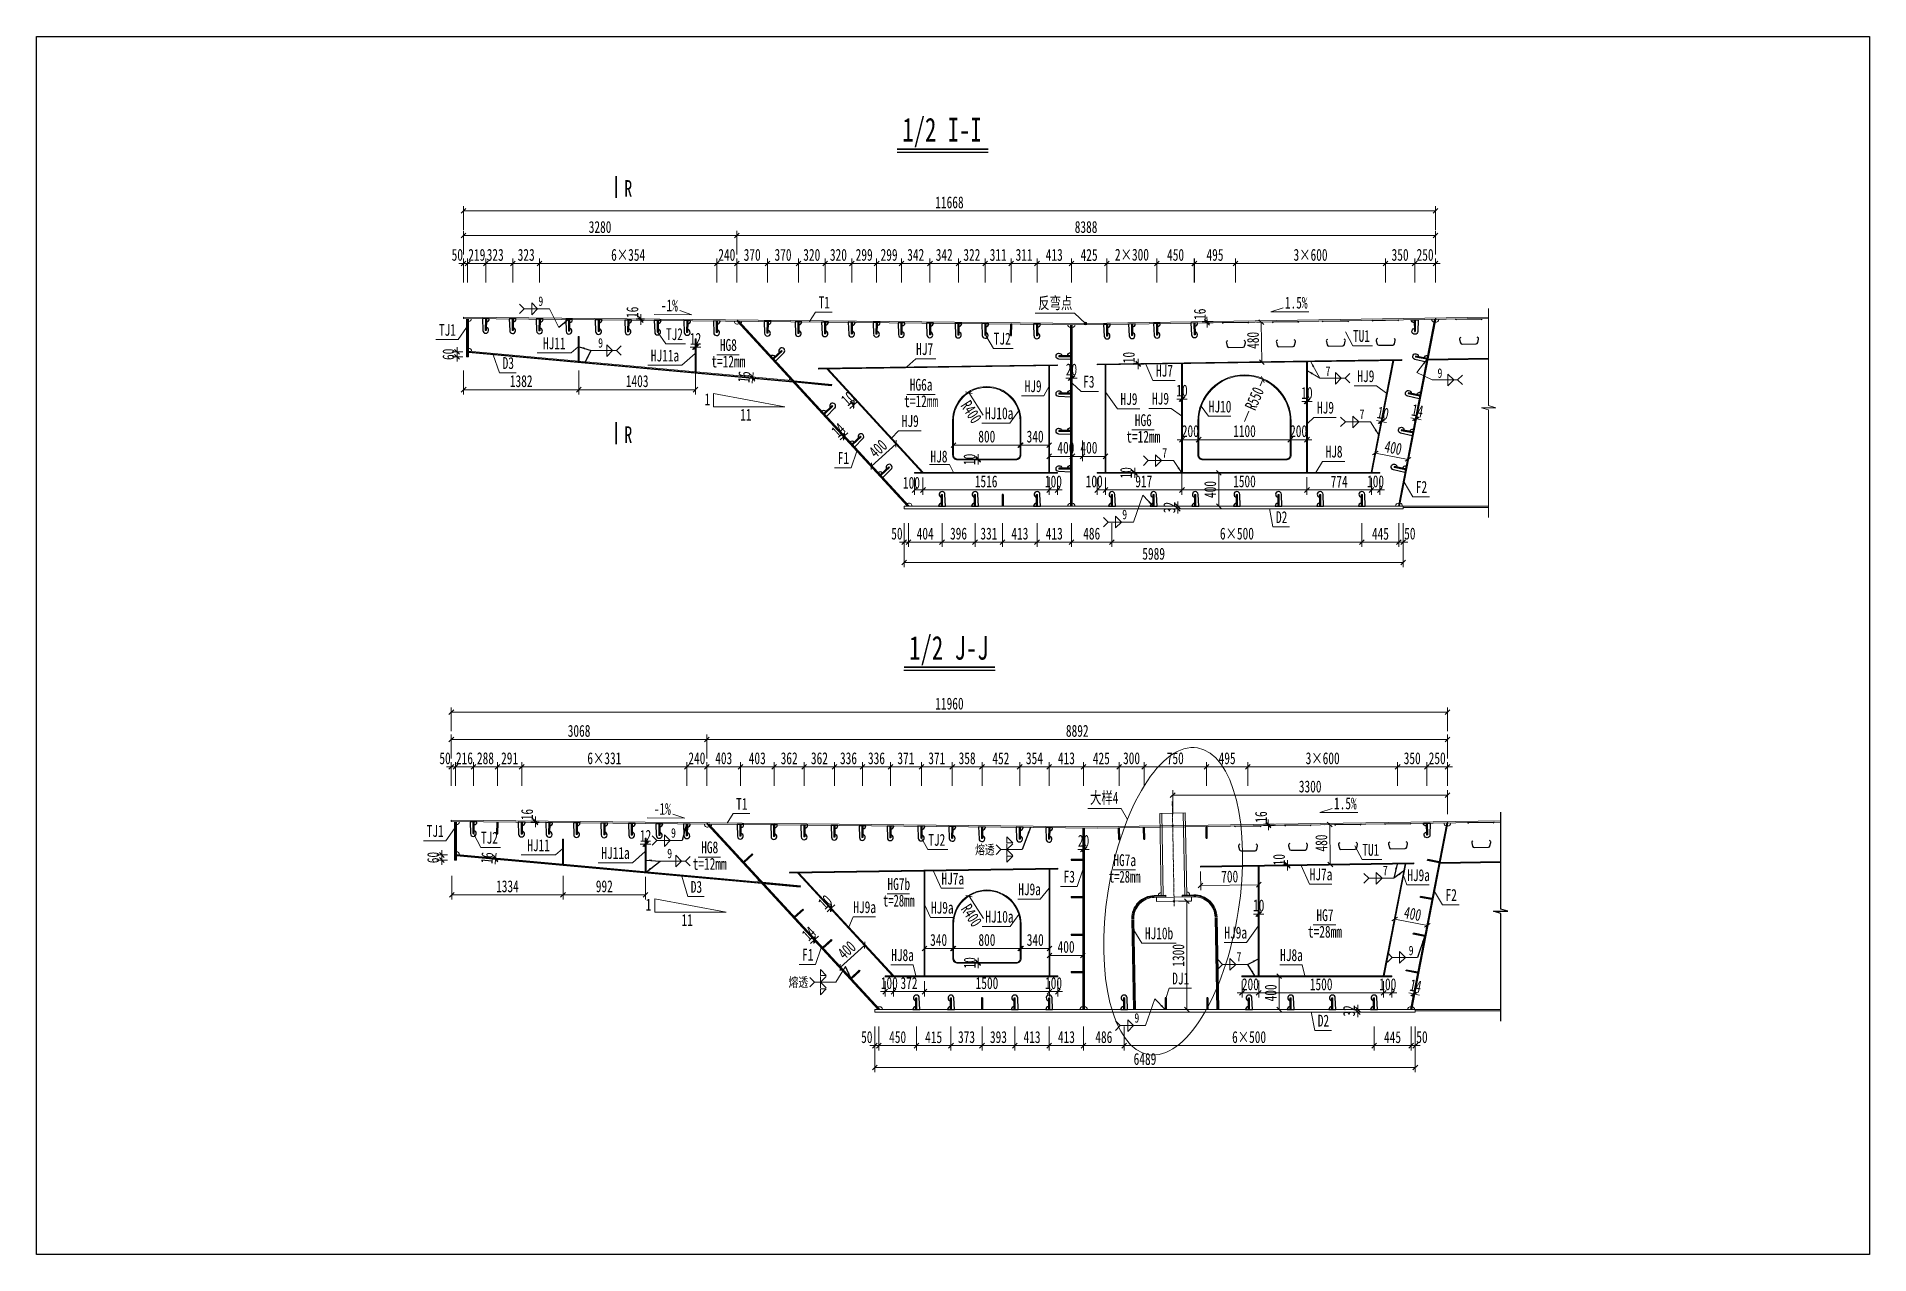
# Model space of a CAD drawing. Header units: millimetres. Extents: x 44597 to 300567, y -113054 to 73044.
# Drawn here: x 135567 to 157567, y -102091 to -87474 of the extents above; entities that cross this region are included whole.
import ezdxf
from ezdxf.enums import TextEntityAlignment as Align

# ---------------------------------------------------------------- set-up
doc = ezdxf.new("R2010")
doc.units = ezdxf.units.MM
doc.linetypes.add('CENTER2', pattern=[28.575, 19.05, -3.175, 3.175, -3.175])
doc.layers.get('Defpoints').update_dxf_attribs({"color": 8})
for name, color, linetype, lineweight in [('Dim', 4, 'Continuous', 15), ('中心线', 2, 'CENTER2', 15), ('文字', 7, 'Continuous', 15), ('标注线及字体', 2, 'Continuous', 15), ('粗线', 3, 'Continuous', 35), ('细实线', 4, 'Continuous', 15), ('钢板粗线', 1, 'Continuous', 25), ('钢板细线', 6, 'Continuous', 15)]:
    doc.layers.add(name, color=color, linetype=linetype, lineweight=lineweight)
doc.layers.add('Text', color=4, linetype='Continuous')
doc.styles.add('111', font='', dxfattribs={"width": 0.7})
doc.styles.add('BM_Dim', font='', dxfattribs={"width": 0.85})
doc.styles.add('SMEDI', font='', dxfattribs={"width": 0.75})
doc.styles.get("Standard").update_dxf_attribs({"font": ''})
doc.styles.get('111').set_extended_font_data('仿宋_GB2312')
doc.styles.get('BM_Dim').set_extended_font_data('仿宋_GB2312')
doc.styles.get('SMEDI').set_extended_font_data('仿宋_GB2312')
doc.styles.get('Standard').set_extended_font_data('仿宋_GB2312')
doc.dimstyles.new('200', dxfattribs={"dimscale": 0, "dimtxt": 2.5, "dimasz": 1, "dimexe": 1, "dimexo": 1, "dimgap": 0.6, "dimtad": 1, "dimdec": 0, "dimdsep": 46, "dimtxsty": '111', "dimblk": 'OBLIQUE', "dimcen": 0, "dimclrd": 4, "dimclre": 4, "dimclrt": 4, "dimadec": 1, "dimazin": 2, "dimtfac": 1, "dimtdec": 0, "dimtix": 1, "dimtmove": 2, "dimatfit": 3, "dimfxl": 4, "dimfxlon": 1, "dimtolj": 1, "dimlwd": -1, "dimlwe": -1, "dimarcsym": 0})
doc.dimstyles.new('MSteel_1.0_1.0', dxfattribs={"dimtxt": 3, "dimasz": 1.2, "dimexe": 1, "dimexo": 1, "dimgap": 1, "dimtad": 3, "dimtoh": 1, "dimdec": 0, "dimzin": 0, "dimdsep": 46, "dimtxsty": 'Standard', "dimblk": 'ARCHTICK', "dimcen": 0.09, "dimclrd": 3, "dimclre": 3, "dimadec": 0, "dimazin": 0, "dimtfac": 1, "dimtdec": 4, "dimtofl": 0, "dimtmove": 0, "dimatfit": 3, "dimfxl": 1, "dimtolj": 1, "dimtzin": 0, "dimarcsym": 0})

msp = doc.modelspace()

# ---------------------------------------------------------------- texts
at = {"layer": 'Text', "style": 'SMEDI', "width": 0.75}
for s, p in [('9', (141589, -90649.2)), ('9', (142307.3, -91150.2)), ('9', (143181.6, -97032.1)), ('9', (143136.1, -97279)), ('7', (151726.7, -97484.6)), ('7', (149970.4, -98518)), ('9', (152036.8, -98443.2)), ('9', (148744, -99253.1))]:
    msp.add_text(s, height=114.3, dxfattribs=at).set_placement(p, align=Align.MIDDLE_LEFT)
at = {"layer": '文字', "style": 'BM_Dim', "width": 0.7}
for p in [(142668.5, -89396.2), (142668.5, -92351.4)]:
    msp.add_text('R', height=200, dxfattribs=at).set_placement(p, align=Align.CENTER)
for p in [(143159.7, -90814.5), (143075.7, -96857.9)]:
    msp.add_text('-1%', height=142.86, rotation=359.42629, dxfattribs=at).set_placement(p, align=Align.BOTTOM_CENTER)
at = {"layer": '文字', "style": 'BM_Dim'}
for s, height, width, p in [('T1', 142.86, 0.7, (145020.3, -90779)), ('TJ1', 142.86, 0.7, (140496.8, -91107.9)), ('TJ2', 142.86, 0.7, (143222.3, -91159.5)), ('TJ2', 142.86, 0.7, (147157.4, -91213.4)), ('HJ11', 142.86, 0.7, (141780.5, -91269.5)), ('HJ11a', 142.86, 0.7, (143109, -91415.9)), ('HG8', 142.86, 0.7, (143869.7, -91289)), ('HJ7', 142.86, 0.7, (146226.1, -91338.4)), ('D3', 142.86, 0.7, (141228.6, -91506.2)), ('t=12mm', 142.86, 0.7, (143869.7, -91487.4)), ('HG6a', 142.86, 0.7, (146184, -91766.1)), ('HJ9', 142.86, 0.7, (147527.8, -91783.9)), ('1', 142.9, 0.7, (143617.3, -91941.6)), ('11', 142.86, 0.7, (144080.9, -92126.8)), ('t=12mm', 142.86, 0.7, (146184, -91964.5)), ('HJ10a', 142.86, 0.7, (147120.7, -92108.9)), ('HJ9', 142.86, 0.7, (148679, -91938.3)), ('HJ9', 142.86, 0.7, (146053.3, -92201.9)), ('HG6', 142.86, 0.7, (148851.1, -92192.1)), ('t=12mm', 142.86, 0.7, (148851.1, -92390.4)), ('F1', 142.86, 0.7, (145250.7, -92645.9)), ('HJ8', 142.86, 0.7, (146398.2, -92627.9)), ('大样4', 142.86, 0.7, (148382.3, -96724.7)), ('T1', 142.86, 0.7, (144031.4, -96798.1)), ('1.5%', 142.86, 0.7, (151276.2, -96792)), ('TJ1', 142.86, 0.7, (140350.8, -97123)), ('TJ2', 142.86, 0.7, (141001.9, -97204.3)), ('HJ11', 142.86, 0.7, (141591.8, -97294.4)), ('HJ11a', 142.86, 0.7, (142515.9, -97387.2)), ('HG8', 142.86, 0.7, (143645.9, -97319.7)), ('TJ2', 142.86, 0.7, (146371.3, -97230)), ('TU1', 142.86, 0.7, (151582, -97349.6)), ('t=12mm', 142.86, 0.7, (143645.9, -97518.1)), ('HG7a', 142.86, 0.7, (148627.8, -97473.3)), ('HJ7a', 142.86, 0.7, (150984.3, -97643.9)), ('D3', 142.86, 0.7, (143486.6, -97793.9)), ('HG7b', 142.86, 0.7, (145916.2, -97760.5)), ('HJ7a', 142.86, 0.7, (146564, -97694.6)), ('HJ9a', 142.86, 0.7, (147485.3, -97823)), ('F3', 142.86, 0.7, (147962.4, -97671)), ('t=28mm', 142.86, 0.65, (148627.8, -97671.6)), ('HJ9a', 142.86, 0.7, (152155.2, -97653.6)), ('1', 142.9, 0.7, (142911.1, -98007)), ('HJ9a', 142.86, 0.7, (145506.1, -98037.6)), ('t=28mm', 142.86, 0.65, (145916.2, -97958.9)), ('HJ9a', 142.86, 0.7, (146437.4, -98044)), ('F2', 142.86, 0.7, (152547.1, -97891.4)), ('11', 142.86, 0.7, (143374.8, -98192.2)), ('HJ10a', 142.86, 0.7, (147123.3, -98152.3)), ('HG7', 142.86, 0.7, (151031.5, -98134.1)), ('HJ10b', 142.86, 0.7, (149039.6, -98352.5)), ('HJ9a', 142.86, 0.7, (149960.4, -98343.2)), ('t=28mm', 142.86, 0.7, (151031.5, -98332.5)), ('F1', 142.86, 0.7, (144822.9, -98608.9)), ('HJ8a', 142.86, 0.7, (145960.8, -98613.3)), ('HJ8a', 142.86, 0.7, (150629.9, -98613.3)), ('DJ1', 142.86, 0.7, (149299.8, -98894.1)), ('D2', 142.86, 0.7, (151013.5, -99400))]:
    msp.add_text(s, height=height, dxfattribs=dict(at, width=width)).set_placement(p, align=Align.BOTTOM_CENTER)
at = {"layer": '标注线及字体', "style": '111', "width": 0.7}
for s, p in [('1/2 I-I', (146434.6, -88613.9)), ('1/2 J-J', (146516.7, -94833.4))]:
    msp.add_text(s, height=285.71, dxfattribs=at).set_placement(p, align=Align.MIDDLE)
at = {"layer": '细实线', "color": 4, "char_height": 142.86, "attachment_point": 5, "rotation": 302.58311, "style": '111'}
for insert in [(146785.7, -91979.3), (146788.4, -98022.6)]:
    msp.add_mtext('\\A1;R400', dxfattribs=dict(at, insert=insert))

# ---------------------------------------------------------------- blocks, each defined once
blk = doc.blocks.new('_Oblique')
at = {"color": 0, "linetype": 'ByBlock', "lineweight": -2}
blk.add_line((-0.5, -0.5), (0.5, 0.5), dxfattribs=at)
blk = doc.blocks.new('*D2965')
at = {"layer": 'Defpoints', "color": 0, "transparency": 16777216}
for p in [(143971, -89862), (140690, -90849), (143971, -90874)]:
    blk.add_point(p, dxfattribs=at)
at = {"layer": '细实线', "color": 4, "transparency": 16777216}
for p, q in [((140690, -90091), (140690, -89805)), ((140690, -89862), (143971, -89862)), ((143971, -90091), (143971, -89805))]:
    blk.add_line(p, q, dxfattribs=at)
at = {"layer": '细实线', "color": 4, "transparency": 16777216, "xscale": 57.14285714285715, "yscale": 57.14285714285715, "zscale": 57.14285714285715, "rotation": 180}
blk.add_blockref('_Oblique', (140690, -89862), dxfattribs=at)
at = {"layer": '细实线', "color": 4, "transparency": 16777216, "xscale": 57.14285714285715, "yscale": 57.14285714285715, "zscale": 57.14285714285715}
blk.add_blockref('_Oblique', (143971, -89862), dxfattribs=at)
at = {"layer": '细实线', "color": 4, "transparency": 16777216, "insert": (142330, -89760), "char_height": 142.9, "attachment_point": 5, "style": '111'}
blk.add_mtext('\\A1;3280', dxfattribs=at)
blk = doc.blocks.new('*D2966')
at = {"layer": 'Defpoints', "color": 0, "transparency": 16777216}
for p in [(152358, -89862), (152358, -90847), (143971, -90874)]:
    blk.add_point(p, dxfattribs=at)
at = {"layer": '细实线', "color": 4, "transparency": 16777216}
for p, q in [((143971, -90091), (143971, -89805)), ((143971, -89862), (152358, -89862)), ((152358, -90091), (152358, -89805))]:
    blk.add_line(p, q, dxfattribs=at)
at = {"layer": '细实线', "color": 4, "transparency": 16777216, "xscale": 57.14285714285715, "yscale": 57.14285714285715, "zscale": 57.14285714285715, "rotation": 180}
blk.add_blockref('_Oblique', (143971, -89862), dxfattribs=at)
at = {"layer": '细实线', "color": 4, "transparency": 16777216, "xscale": 57.14285714285715, "yscale": 57.14285714285715, "zscale": 57.14285714285715}
blk.add_blockref('_Oblique', (152358, -89862), dxfattribs=at)
at = {"layer": '细实线', "color": 4, "transparency": 16777216, "insert": (148164, -89760), "char_height": 142.9, "attachment_point": 5, "style": '111'}
blk.add_mtext('\\A1;8388', dxfattribs=at)
blk = doc.blocks.new('*D2967')
at = {"layer": 'Defpoints', "color": 0, "transparency": 16777216}
for p in [(140692, -91300), (142074, -91369), (140692, -91712)]:
    blk.add_point(p, dxfattribs=at)
at = {"layer": '细实线', "color": 4, "transparency": 16777216}
for p, q in [((140692, -91483), (140692, -91769)), ((142074, -91483), (142074, -91769)), ((142074, -91712), (140692, -91712))]:
    blk.add_line(p, q, dxfattribs=at)
at = {"layer": '细实线', "color": 4, "transparency": 16777216, "xscale": 57.14285714285715, "yscale": 57.14285714285715, "zscale": 57.14285714285715, "rotation": 180}
blk.add_blockref('_Oblique', (140692, -91712), dxfattribs=at)
at = {"layer": '细实线', "color": 4, "transparency": 16777216, "xscale": 57.14285714285715, "yscale": 57.14285714285715, "zscale": 57.14285714285715}
blk.add_blockref('_Oblique', (142074, -91712), dxfattribs=at)
at = {"layer": '细实线', "color": 4, "transparency": 16777216, "insert": (141383, -91610), "char_height": 142.9, "attachment_point": 5, "style": '111'}
blk.add_mtext('\\A1;1382', dxfattribs=at)
blk = doc.blocks.new('*D2968')
at = {"layer": 'Defpoints', "color": 0, "transparency": 16777216}
for p in [(147575, -93110), (147988, -93110), (147575, -93542)]:
    blk.add_point(p, dxfattribs=at)
at = {"layer": '细实线', "color": 4, "transparency": 16777216}
for p, q in [((147575, -93314), (147575, -93600)), ((147988, -93314), (147988, -93600)), ((147988, -93542), (147575, -93542))]:
    blk.add_line(p, q, dxfattribs=at)
at = {"layer": '细实线', "color": 4, "transparency": 16777216, "xscale": 57.14285714285715, "yscale": 57.14285714285715, "zscale": 57.14285714285715, "rotation": 180}
blk.add_blockref('_Oblique', (147575, -93542), dxfattribs=at)
at = {"layer": '细实线', "color": 4, "transparency": 16777216, "xscale": 57.14285714285715, "yscale": 57.14285714285715, "zscale": 57.14285714285715}
blk.add_blockref('_Oblique', (147988, -93542), dxfattribs=at)
at = {"layer": '细实线', "color": 4, "transparency": 16777216, "insert": (147782, -93440), "char_height": 142.9, "attachment_point": 5, "style": '111'}
blk.add_mtext('\\A1;413', dxfattribs=at)
blk = doc.blocks.new('*D2969')
at = {"layer": 'Defpoints', "color": 0, "transparency": 16777216}
for p in [(145981, -93136), (151970, -93130), (145981, -93785)]:
    blk.add_point(p, dxfattribs=at)
at = {"layer": '细实线', "color": 4, "transparency": 16777216}
for p, q in [((145981, -93556), (145981, -93842)), ((151970, -93556), (151970, -93842)), ((151970, -93785), (145981, -93785))]:
    blk.add_line(p, q, dxfattribs=at)
at = {"layer": '细实线', "color": 4, "transparency": 16777216, "xscale": 57.14285714285715, "yscale": 57.14285714285715, "zscale": 57.14285714285715, "rotation": 180}
blk.add_blockref('_Oblique', (145981, -93785), dxfattribs=at)
at = {"layer": '细实线', "color": 4, "transparency": 16777216, "xscale": 57.14285714285715, "yscale": 57.14285714285715, "zscale": 57.14285714285715}
blk.add_blockref('_Oblique', (151970, -93785), dxfattribs=at)
at = {"layer": '细实线', "color": 4, "transparency": 16777216, "insert": (148975, -93682), "char_height": 142.9, "attachment_point": 5, "style": '111'}
blk.add_mtext('\\A1;5989', dxfattribs=at)
blk = doc.blocks.new('*D2970')
at = {"layer": 'Defpoints', "color": 0, "transparency": 16777216}
for p in [(146106, -92710), (146206, -92710), (146106, -92916)]:
    blk.add_point(p, dxfattribs=at)
at = {"layer": '细实线', "color": 4, "transparency": 16777216}
for p, q in [((146106, -92767), (146106, -92973)), ((146206, -92767), (146206, -92973)), ((146206, -92916), (146106, -92916))]:
    blk.add_line(p, q, dxfattribs=at)
at = {"layer": '细实线', "color": 4, "transparency": 16777216, "xscale": 57.14285714285715, "yscale": 57.14285714285715, "zscale": 57.14285714285715, "rotation": 180}
blk.add_blockref('_Oblique', (146106, -92916), dxfattribs=at)
at = {"layer": '细实线', "color": 4, "transparency": 16777216, "xscale": 57.14285714285715, "yscale": 57.14285714285715, "zscale": 57.14285714285715}
blk.add_blockref('_Oblique', (146206, -92916), dxfattribs=at)
at = {"layer": '细实线', "color": 4, "transparency": 16777216, "insert": (146068, -92830), "char_height": 142.9, "attachment_point": 5, "style": '111'}
blk.add_mtext('\\A1;100', dxfattribs=at)
blk = doc.blocks.new('_ArchTick')
at = {"color": 0, "linetype": 'ByBlock', "const_width": 0.15}
blk.add_lwpolyline([(-0.5, -0.5), (0.5, 0.5)], dxfattribs=at)
blk = doc.blocks.new('角焊缝1')
at = {"layer": 'Dim'}
blk.add_line((-3101.17, 370.22), (-3106.48, 370.22), dxfattribs=at)
blk.add_lwpolyline([(-3107.48, 369.22), (-3106.48, 370.22), (-3107.48, 371.22)], dxfattribs=at)
blk.add_lwpolyline([(-3104.91, 371.45), (-3104.91, 368.99), (-3103.68, 370.22)], close=True, dxfattribs=at)
blk = doc.blocks.new('角焊缝2')
at = {"layer": 'Dim'}
blk.add_line((-3138.01, 370.22), (-3132.7, 370.22), dxfattribs=at)
blk.add_lwpolyline([(-3134.75, 371.45), (-3134.75, 368.99), (-3133.52, 370.22)], close=True, dxfattribs=at)
blk.add_lwpolyline([(-3131.7, 369.22), (-3132.7, 370.22), (-3131.7, 371.22)], dxfattribs=at)
blk = doc.blocks.new('*D2971')
at = {"layer": 'Defpoints', "color": 0, "transparency": 16777216}
for p in [(142074, -91369), (143476, -91455), (142074, -91712)]:
    blk.add_point(p, dxfattribs=at)
at = {"layer": '细实线', "color": 4, "transparency": 16777216}
for p, q in [((142074, -91483), (142074, -91769)), ((143476, -91512), (143476, -91769)), ((143476, -91712), (142074, -91712))]:
    blk.add_line(p, q, dxfattribs=at)
at = {"layer": '细实线', "color": 4, "transparency": 16777216, "xscale": 57.14285714285715, "yscale": 57.14285714285715, "zscale": 57.14285714285715, "rotation": 180}
blk.add_blockref('_Oblique', (142074, -91712), dxfattribs=at)
at = {"layer": '细实线', "color": 4, "transparency": 16777216, "xscale": 57.14285714285715, "yscale": 57.14285714285715, "zscale": 57.14285714285715}
blk.add_blockref('_Oblique', (143476, -91712), dxfattribs=at)
at = {"layer": '细实线', "color": 4, "transparency": 16777216, "insert": (142775, -91610), "char_height": 142.9, "attachment_point": 5, "style": '111'}
blk.add_mtext('\\A1;1403', dxfattribs=at)
blk = doc.blocks.new('*D2972')
at = {"layer": 'Defpoints', "color": 0, "transparency": 16777216}
for p in [(143470, -91235), (143482, -91202), (143482, -91235)]:
    blk.add_point(p, dxfattribs=at)
at = {"layer": '细实线', "color": 4, "transparency": 16777216}
for p, q in [((143470, -91202), (143413, -91202)), ((143470, -91202), (143470, -91144)), ((143470, -91202), (143482, -91202)), ((143482, -91202), (143482, -91144)), ((143482, -91202), (143539, -91202))]:
    blk.add_line(p, q, dxfattribs=at)
at = {"layer": '细实线', "color": 4, "transparency": 16777216, "xscale": 57.14285714285715, "yscale": 57.14285714285715, "zscale": 57.14285714285715}
blk.add_blockref('_Oblique', (143470, -91202), dxfattribs=at)
at = {"layer": '细实线', "color": 4, "transparency": 16777216, "xscale": 57.14285714285715, "yscale": 57.14285714285715, "zscale": 57.14285714285715, "rotation": 180}
blk.add_blockref('_Oblique', (143482, -91202), dxfattribs=at)
at = {"layer": '细实线', "color": 4, "transparency": 16777216, "insert": (143476, -91101), "char_height": 142.9, "attachment_point": 5, "style": '111'}
blk.add_mtext('\\A1;12', dxfattribs=at)
blk = doc.blocks.new('*D2973')
at = {"layer": 'Defpoints', "color": 0, "transparency": 16777216}
for p in [(140740, -91257), (140613, -91317), (140740, -91317)]:
    blk.add_point(p, dxfattribs=at)
at = {"layer": '细实线', "color": 4, "transparency": 16777216}
for p, q in [((140683, -91257), (140556, -91257)), ((140613, -91257), (140613, -91200)), ((140613, -91257), (140613, -91317)), ((140683, -91317), (140556, -91317)), ((140613, -91317), (140613, -91374))]:
    blk.add_line(p, q, dxfattribs=at)
at = {"layer": '细实线', "color": 4, "transparency": 16777216, "xscale": 57.14285714285715, "yscale": 57.14285714285715, "zscale": 57.14285714285715}
for p, rotation in [((140613, -91257), 270), ((140613, -91317), 90)]:
    blk.add_blockref('_Oblique', p, dxfattribs=dict(at, rotation=rotation))
at = {"layer": '细实线', "color": 4, "transparency": 16777216, "insert": (140511, -91287), "char_height": 142.9, "attachment_point": 5, "rotation": 90, "style": '111'}
blk.add_mtext('\\A1;60', dxfattribs=at)
blk = doc.blocks.new('*D2974')
at = {"layer": 'Defpoints', "color": 0, "transparency": 16777216}
for p in [(147162, -93112), (147575, -93110), (147162, -93542)]:
    blk.add_point(p, dxfattribs=at)
at = {"layer": '细实线', "color": 4, "transparency": 16777216}
for p, q in [((147162, -93314), (147162, -93600)), ((147575, -93314), (147575, -93600)), ((147575, -93542), (147162, -93542))]:
    blk.add_line(p, q, dxfattribs=at)
at = {"layer": '细实线', "color": 4, "transparency": 16777216, "xscale": 57.14285714285715, "yscale": 57.14285714285715, "zscale": 57.14285714285715, "rotation": 180}
blk.add_blockref('_Oblique', (147162, -93542), dxfattribs=at)
at = {"layer": '细实线', "color": 4, "transparency": 16777216, "xscale": 57.14285714285715, "yscale": 57.14285714285715, "zscale": 57.14285714285715}
blk.add_blockref('_Oblique', (147575, -93542), dxfattribs=at)
at = {"layer": '细实线', "color": 4, "transparency": 16777216, "insert": (147369, -93440), "char_height": 142.9, "attachment_point": 5, "style": '111'}
blk.add_mtext('\\A1;413', dxfattribs=at)
blk = doc.blocks.new('*D2975')
at = {"layer": 'Defpoints', "color": 0, "transparency": 16777216}
for p in [(147265, -90196), (146954, -90860), (147265, -90877)]:
    blk.add_point(p, dxfattribs=at)
at = {"layer": '细实线', "color": 4, "transparency": 16777216}
for p, q in [((146954, -90425), (146954, -90139)), ((146954, -90196), (147265, -90196)), ((147265, -90425), (147265, -90139))]:
    blk.add_line(p, q, dxfattribs=at)
at = {"layer": '细实线', "color": 4, "transparency": 16777216, "xscale": 57.14285714285715, "yscale": 57.14285714285715, "zscale": 57.14285714285715, "rotation": 180}
blk.add_blockref('_Oblique', (146954, -90196), dxfattribs=at)
at = {"layer": '细实线', "color": 4, "transparency": 16777216, "xscale": 57.14285714285715, "yscale": 57.14285714285715, "zscale": 57.14285714285715}
blk.add_blockref('_Oblique', (147265, -90196), dxfattribs=at)
at = {"layer": '细实线', "color": 4, "transparency": 16777216, "insert": (147109, -90094), "char_height": 142.9, "attachment_point": 5, "style": '111'}
blk.add_mtext('\\A1;311', dxfattribs=at)
blk = doc.blocks.new('12-140加劲 有过焊孔')
at = {"layer": 'Defpoints'}
blk.add_line((0, 0), (0, 140), dxfattribs=at)
at = {"layer": '钢板粗线', "color": 7}
for p, q in [((-6, 0), (-6, 140)), ((-6, 140), (6, 140)), ((6, 0), (6, 140)), ((41, 0), (35, 141)), ((-41, 0), (41, 0))]:
    blk.add_line(p, q, dxfattribs=at)
for centre, start, end in [((-6, 0), 90, 180), ((0, 140), 2.441, 260.1291)]:
    blk.add_arc(centre, 35, start, end, dxfattribs=at)
blk = doc.blocks.new('*D2976')
at = {"layer": 'Defpoints', "color": 0, "transparency": 16777216}
for p in [(143731, -90196), (141604, -90531), (143731, -90754)]:
    blk.add_point(p, dxfattribs=at)
at = {"layer": '细实线', "color": 4, "transparency": 16777216}
for p, q in [((141604, -90425), (141604, -90139)), ((141604, -90196), (143731, -90196)), ((143731, -90425), (143731, -90139))]:
    blk.add_line(p, q, dxfattribs=at)
at = {"layer": '细实线', "color": 4, "transparency": 16777216, "xscale": 57.14285714285715, "yscale": 57.14285714285715, "zscale": 57.14285714285715, "rotation": 180}
blk.add_blockref('_Oblique', (141604, -90196), dxfattribs=at)
at = {"layer": '细实线', "color": 4, "transparency": 16777216, "xscale": 57.14285714285715, "yscale": 57.14285714285715, "zscale": 57.14285714285715}
blk.add_blockref('_Oblique', (143731, -90196), dxfattribs=at)
at = {"layer": '细实线', "color": 4, "transparency": 16777216, "insert": (142667, -90094), "char_height": 142.9, "attachment_point": 5, "style": '111'}
blk.add_mtext('\\A1;6×354', dxfattribs=at)
blk = doc.blocks.new('*D2977')
at = {"layer": 'Defpoints', "color": 0, "transparency": 16777216}
for p in [(143971, -90196), (143731, -90887), (143971, -90874)]:
    blk.add_point(p, dxfattribs=at)
at = {"layer": '细实线', "color": 4, "transparency": 16777216}
for p, q in [((143731, -90196), (143674, -90196)), ((143731, -90425), (143731, -90139)), ((143731, -90196), (143971, -90196)), ((143971, -90425), (143971, -90139)), ((143971, -90196), (144028, -90196))]:
    blk.add_line(p, q, dxfattribs=at)
at = {"layer": '细实线', "color": 4, "transparency": 16777216, "xscale": 57.14285714285715, "yscale": 57.14285714285715, "zscale": 57.14285714285715}
blk.add_blockref('_Oblique', (143731, -90196), dxfattribs=at)
at = {"layer": '细实线', "color": 4, "transparency": 16777216, "xscale": 57.14285714285715, "yscale": 57.14285714285715, "zscale": 57.14285714285715, "rotation": 180}
blk.add_blockref('_Oblique', (143971, -90196), dxfattribs=at)
at = {"layer": '细实线', "color": 4, "transparency": 16777216, "insert": (143851, -90094), "char_height": 142.9, "attachment_point": 5, "style": '111'}
blk.add_mtext('\\A1;240', dxfattribs=at)
blk = doc.blocks.new('*D2978')
at = {"layer": 'Defpoints', "color": 0, "transparency": 16777216}
for p in [(142820, -90878), (142921, -90863), (142921, -90879)]:
    blk.add_point(p, dxfattribs=at)
at = {"layer": '细实线', "color": 4, "transparency": 16777216}
for p, q in [((142820, -90862), (142821, -90805)), ((142864, -90863), (142763, -90862)), ((142864, -90879), (142763, -90878)), ((142820, -90878), (142819, -90935)), ((142820, -90862), (142820, -90878))]:
    blk.add_line(p, q, dxfattribs=at)
at = {"layer": '细实线', "color": 4, "transparency": 16777216, "xscale": 57.1428571428572, "yscale": 57.1428571428572, "zscale": 57.1428571428572}
for p, rotation in [((142820, -90862), 269.4262908392901), ((142820, -90878), 89.42629083929008)]:
    blk.add_blockref('_Oblique', p, dxfattribs=dict(at, rotation=rotation))
at = {"layer": '细实线', "color": 4, "transparency": 16777216, "insert": (142718, -90783), "char_height": 142.9, "attachment_point": 5, "rotation": 89.4263, "style": '111'}
blk.add_mtext('\\A1;16', dxfattribs=at)
blk = doc.blocks.new('14-160加劲 有过焊孔')
at = {"layer": 'Defpoints'}
blk.add_line((38609, 31489), (38609, 31629), dxfattribs=at)
at = {"layer": '钢板粗线', "color": 7}
for p, q in [((38568, 31489), (38650, 31489)), ((38603, 31489), (38603, 31629)), ((38603, 31629), (38615, 31629)), ((38615, 31489), (38615, 31629)), ((38650, 31489), (38644, 31631))]:
    blk.add_line(p, q, dxfattribs=at)
for centre, start, end in [((38603, 31489), 90, 180), ((38609, 31629), 2.441, 260.1291)]:
    blk.add_arc(centre, 35, start, end, dxfattribs=at)
blk = doc.blocks.new('*D2979')
at = {"layer": 'Defpoints', "color": 0, "transparency": 16777216}
for p in [(145263, -92266), (145264, -92288), (145274, -92278)]:
    blk.add_point(p, dxfattribs=at)
at = {"layer": '细实线', "color": 4, "transparency": 16777216}
for p, q in [((145253, -92276), (145211, -92314)), ((145253, -92276), (145214, -92234)), ((145263, -92266), (145225, -92224)), ((145253, -92276), (145263, -92266)), ((145263, -92266), (145305, -92228))]:
    blk.add_line(p, q, dxfattribs=at)
at = {"layer": '细实线', "color": 4, "transparency": 16777216, "xscale": 57.14285714285715, "yscale": 57.14285714285715, "zscale": 57.14285714285715}
for p, rotation in [((145253, -92276), 42.30941180379739), ((145263, -92266), 222.3094118037974)]:
    blk.add_blockref('_Oblique', p, dxfattribs=dict(at, rotation=rotation))
at = {"layer": '细实线', "color": 4, "transparency": 16777216, "insert": (145190, -92197), "char_height": 142.9, "attachment_point": 5, "rotation": 42.3094, "style": '111'}
blk.add_mtext('\\A1;14', dxfattribs=at)
blk = doc.blocks.new('*D2980')
at = {"layer": 'Defpoints', "color": 0, "transparency": 16777216}
for p in [(145380, -91891), (145391, -91917), (145398, -91911)]:
    blk.add_point(p, dxfattribs=at)
at = {"layer": '细实线', "color": 4, "transparency": 16777216}
for p, q in [((145373, -91898), (145330, -91936)), ((145373, -91898), (145334, -91855)), ((145380, -91891), (145342, -91849)), ((145373, -91898), (145380, -91891)), ((145380, -91891), (145422, -91852))]:
    blk.add_line(p, q, dxfattribs=at)
at = {"layer": '细实线', "color": 4, "transparency": 16777216, "xscale": 57.14285714285715, "yscale": 57.14285714285715, "zscale": 57.14285714285715}
for p, rotation in [((145373, -91898), 42.31909851144874), ((145380, -91891), 222.3190985114487)]:
    blk.add_blockref('_Oblique', p, dxfattribs=dict(at, rotation=rotation))
at = {"layer": '细实线', "color": 4, "transparency": 16777216, "insert": (145307, -91819), "char_height": 142.9, "attachment_point": 5, "rotation": 42.3191, "style": '111'}
blk.add_mtext('\\A1;10', dxfattribs=at)
blk = doc.blocks.new('*D2981')
at = {"layer": 'Defpoints', "color": 0, "transparency": 16777216}
for p in [(145884, -92360), (145925, -92405), (145629, -92674)]:
    blk.add_point(p, dxfattribs=at)
at = {"layer": '细实线', "color": 4, "transparency": 16777216}
for p, q in [((145588, -92629), (145884, -92360)), ((145886, -92363), (145845, -92318)), ((145591, -92632), (145550, -92587))]:
    blk.add_line(p, q, dxfattribs=at)
at = {"layer": '细实线', "color": 4, "transparency": 16777216, "xscale": 57.14285714285715, "yscale": 57.14285714285715, "zscale": 57.14285714285715}
for p, rotation in [((145884, -92360), 42.31909851126888), ((145588, -92629), 222.3190985112689)]:
    blk.add_blockref('_Oblique', p, dxfattribs=dict(at, rotation=rotation))
at = {"layer": '细实线', "color": 4, "transparency": 16777216, "insert": (145667, -92419), "char_height": 142.9, "attachment_point": 5, "rotation": 42.3191, "style": '111'}
blk.add_mtext('\\A1;400', dxfattribs=at)
blk = doc.blocks.new('*D2982')
at = {"layer": 'Defpoints', "color": 0, "transparency": 16777216}
for p in [(145981, -93110), (146031, -93110), (145981, -93542)]:
    blk.add_point(p, dxfattribs=at)
at = {"layer": '细实线', "color": 4, "transparency": 16777216}
for p, q in [((145981, -93314), (145981, -93600)), ((146031, -93314), (146031, -93600)), ((145981, -93542), (145923, -93542)), ((146031, -93542), (145981, -93542)), ((146031, -93542), (146088, -93542))]:
    blk.add_line(p, q, dxfattribs=at)
at = {"layer": '细实线', "color": 4, "transparency": 16777216, "xscale": 57.14285714285715, "yscale": 57.14285714285715, "zscale": 57.14285714285715}
blk.add_blockref('_Oblique', (145981, -93542), dxfattribs=at)
at = {"layer": '细实线', "color": 4, "transparency": 16777216, "xscale": 57.14285714285715, "yscale": 57.14285714285715, "zscale": 57.14285714285715, "rotation": 180}
blk.add_blockref('_Oblique', (146031, -93542), dxfattribs=at)
at = {"layer": '细实线', "color": 4, "transparency": 16777216, "insert": (145893, -93440), "char_height": 142.9, "attachment_point": 5, "style": '111'}
blk.add_mtext('\\A1;50', dxfattribs=at)
blk = doc.blocks.new('*D2983')
at = {"layer": 'Defpoints', "color": 0, "transparency": 16777216}
for p in [(146954, -90196), (146632, -90855), (146954, -90860)]:
    blk.add_point(p, dxfattribs=at)
at = {"layer": '细实线', "color": 4, "transparency": 16777216}
for p, q in [((146632, -90425), (146632, -90139)), ((146632, -90196), (146954, -90196)), ((146954, -90425), (146954, -90139))]:
    blk.add_line(p, q, dxfattribs=at)
at = {"layer": '细实线', "color": 4, "transparency": 16777216, "xscale": 57.14285714285715, "yscale": 57.14285714285715, "zscale": 57.14285714285715, "rotation": 180}
blk.add_blockref('_Oblique', (146632, -90196), dxfattribs=at)
at = {"layer": '细实线', "color": 4, "transparency": 16777216, "xscale": 57.14285714285715, "yscale": 57.14285714285715, "zscale": 57.14285714285715}
blk.add_blockref('_Oblique', (146954, -90196), dxfattribs=at)
at = {"layer": '细实线', "color": 4, "transparency": 16777216, "insert": (146793, -90094), "char_height": 142.9, "attachment_point": 5, "style": '111'}
blk.add_mtext('\\A1;322', dxfattribs=at)
blk = doc.blocks.new('*D2984')
at = {"layer": 'Defpoints', "color": 0, "transparency": 16777216}
for p in [(146632, -90196), (146632, -90855), (146290, -90868)]:
    blk.add_point(p, dxfattribs=at)
at = {"layer": '细实线', "color": 4, "transparency": 16777216}
for p, q in [((146290, -90425), (146290, -90139)), ((146290, -90196), (146632, -90196)), ((146632, -90425), (146632, -90139))]:
    blk.add_line(p, q, dxfattribs=at)
at = {"layer": '细实线', "color": 4, "transparency": 16777216, "xscale": 57.14285714285715, "yscale": 57.14285714285715, "zscale": 57.14285714285715, "rotation": 180}
blk.add_blockref('_Oblique', (146290, -90196), dxfattribs=at)
at = {"layer": '细实线', "color": 4, "transparency": 16777216, "xscale": 57.14285714285715, "yscale": 57.14285714285715, "zscale": 57.14285714285715}
blk.add_blockref('_Oblique', (146632, -90196), dxfattribs=at)
at = {"layer": '细实线', "color": 4, "transparency": 16777216, "insert": (146461, -90094), "char_height": 142.9, "attachment_point": 5, "style": '111'}
blk.add_mtext('\\A1;342', dxfattribs=at)
blk = doc.blocks.new('*D2985')
at = {"layer": 'Defpoints', "color": 0, "transparency": 16777216}
for p in [(146290, -90196), (145948, -90829), (146290, -90868)]:
    blk.add_point(p, dxfattribs=at)
at = {"layer": '细实线', "color": 4, "transparency": 16777216}
for p, q in [((145948, -90425), (145948, -90139)), ((145948, -90196), (146290, -90196)), ((146290, -90425), (146290, -90139))]:
    blk.add_line(p, q, dxfattribs=at)
at = {"layer": '细实线', "color": 4, "transparency": 16777216, "xscale": 57.14285714285715, "yscale": 57.14285714285715, "zscale": 57.14285714285715, "rotation": 180}
blk.add_blockref('_Oblique', (145948, -90196), dxfattribs=at)
at = {"layer": '细实线', "color": 4, "transparency": 16777216, "xscale": 57.14285714285715, "yscale": 57.14285714285715, "zscale": 57.14285714285715}
blk.add_blockref('_Oblique', (146290, -90196), dxfattribs=at)
at = {"layer": '细实线', "color": 4, "transparency": 16777216, "insert": (146119, -90094), "char_height": 142.9, "attachment_point": 5, "style": '111'}
blk.add_mtext('\\A1;342', dxfattribs=at)
blk = doc.blocks.new('*D2986')
at = {"layer": 'Defpoints', "color": 0, "transparency": 16777216}
for p in [(140959, -90196), (140959, -90779), (141282, -90810)]:
    blk.add_point(p, dxfattribs=at)
at = {"layer": '细实线', "color": 4, "transparency": 16777216}
for p, q in [((140959, -90424), (140959, -90139)), ((141282, -90196), (140959, -90196)), ((141282, -90424), (141282, -90139))]:
    blk.add_line(p, q, dxfattribs=at)
at = {"layer": '细实线', "color": 4, "transparency": 16777216, "xscale": 57.14285714285715, "yscale": 57.14285714285715, "zscale": 57.14285714285715, "rotation": 180}
blk.add_blockref('_Oblique', (140959, -90196), dxfattribs=at)
at = {"layer": '细实线', "color": 4, "transparency": 16777216, "xscale": 57.14285714285715, "yscale": 57.14285714285715, "zscale": 57.14285714285715}
blk.add_blockref('_Oblique', (141282, -90196), dxfattribs=at)
at = {"layer": '细实线', "color": 4, "transparency": 16777216, "insert": (141071, -90094), "char_height": 142.9, "attachment_point": 5, "style": '111'}
blk.add_mtext('\\A1;323', dxfattribs=at)
blk = doc.blocks.new('*D2987')
at = {"layer": 'Defpoints', "color": 0, "transparency": 16777216}
for p in [(144160, -91577), (144191, -91579), (144193, -91563)]:
    blk.add_point(p, dxfattribs=at)
at = {"layer": '细实线', "color": 4, "transparency": 16777216}
for p, q in [((144162, -91561), (144167, -91504)), ((144160, -91577), (144103, -91571)), ((144162, -91561), (144105, -91555)), ((144160, -91577), (144155, -91633)), ((144162, -91561), (144160, -91577))]:
    blk.add_line(p, q, dxfattribs=at)
at = {"layer": '细实线', "color": 4, "transparency": 16777216, "xscale": 57.14285714285715, "yscale": 57.14285714285715, "zscale": 57.14285714285715}
for p, rotation in [((144160, -91577), 84.79551855718461), ((144162, -91561), 264.7955185571846)]:
    blk.add_blockref('_Oblique', p, dxfattribs=dict(at, rotation=rotation))
at = {"layer": '细实线', "color": 4, "transparency": 16777216, "insert": (144059, -91559), "char_height": 142.9, "attachment_point": 5, "rotation": 84.7955, "style": '111'}
blk.add_mtext('\\A1;16', dxfattribs=at)
blk = doc.blocks.new('*D2988')
at = {"layer": 'Defpoints', "color": 0, "transparency": 16777216}
for p in [(147575, -90196), (147575, -90857), (147988, -90931)]:
    blk.add_point(p, dxfattribs=at)
at = {"layer": '细实线', "color": 4, "transparency": 16777216}
for p, q in [((147575, -90425), (147575, -90139)), ((147988, -90196), (147575, -90196)), ((147988, -90425), (147988, -90139))]:
    blk.add_line(p, q, dxfattribs=at)
at = {"layer": '细实线', "color": 4, "transparency": 16777216, "xscale": 57.14285714285715, "yscale": 57.14285714285715, "zscale": 57.14285714285715, "rotation": 180}
blk.add_blockref('_Oblique', (147575, -90196), dxfattribs=at)
at = {"layer": '细实线', "color": 4, "transparency": 16777216, "xscale": 57.14285714285715, "yscale": 57.14285714285715, "zscale": 57.14285714285715}
blk.add_blockref('_Oblique', (147988, -90196), dxfattribs=at)
at = {"layer": '细实线', "color": 4, "transparency": 16777216, "insert": (147782, -90094), "char_height": 142.9, "attachment_point": 5, "style": '111'}
blk.add_mtext('\\A1;413', dxfattribs=at)
blk = doc.blocks.new('*D2989')
at = {"layer": 'Defpoints', "color": 0, "transparency": 16777216}
for p in [(147265, -90196), (147575, -90857), (147265, -90877)]:
    blk.add_point(p, dxfattribs=at)
at = {"layer": '细实线', "color": 4, "transparency": 16777216}
for p, q in [((147265, -90425), (147265, -90139)), ((147575, -90196), (147265, -90196)), ((147575, -90425), (147575, -90139))]:
    blk.add_line(p, q, dxfattribs=at)
at = {"layer": '细实线', "color": 4, "transparency": 16777216, "xscale": 57.14285714285715, "yscale": 57.14285714285715, "zscale": 57.14285714285715, "rotation": 180}
blk.add_blockref('_Oblique', (147265, -90196), dxfattribs=at)
at = {"layer": '细实线', "color": 4, "transparency": 16777216, "xscale": 57.14285714285715, "yscale": 57.14285714285715, "zscale": 57.14285714285715}
blk.add_blockref('_Oblique', (147575, -90196), dxfattribs=at)
at = {"layer": '细实线', "color": 4, "transparency": 16777216, "insert": (147420, -90094), "char_height": 142.9, "attachment_point": 5, "style": '111'}
blk.add_mtext('\\A1;311', dxfattribs=at)
blk = doc.blocks.new('*D2990')
at = {"layer": 'Defpoints', "color": 0, "transparency": 16777216}
for p in [(145948, -90196), (145650, -90845), (145948, -90829)]:
    blk.add_point(p, dxfattribs=at)
at = {"layer": '细实线', "color": 4, "transparency": 16777216}
for p, q in [((145650, -90425), (145650, -90139)), ((145650, -90196), (145948, -90196)), ((145948, -90425), (145948, -90139))]:
    blk.add_line(p, q, dxfattribs=at)
at = {"layer": '细实线', "color": 4, "transparency": 16777216, "xscale": 57.14285714285715, "yscale": 57.14285714285715, "zscale": 57.14285714285715, "rotation": 180}
blk.add_blockref('_Oblique', (145650, -90196), dxfattribs=at)
at = {"layer": '细实线', "color": 4, "transparency": 16777216, "xscale": 57.14285714285715, "yscale": 57.14285714285715, "zscale": 57.14285714285715}
blk.add_blockref('_Oblique', (145948, -90196), dxfattribs=at)
at = {"layer": '细实线', "color": 4, "transparency": 16777216, "insert": (145799, -90094), "char_height": 142.9, "attachment_point": 5, "style": '111'}
blk.add_mtext('\\A1;299', dxfattribs=at)
blk = doc.blocks.new('*D2991')
at = {"layer": 'Defpoints', "color": 0, "transparency": 16777216}
for p in [(141604, -90196), (141282, -90767), (141604, -90807)]:
    blk.add_point(p, dxfattribs=at)
at = {"layer": '细实线', "color": 4, "transparency": 16777216}
for p, q in [((141282, -90424), (141282, -90139)), ((141282, -90196), (141604, -90196)), ((141604, -90424), (141604, -90139))]:
    blk.add_line(p, q, dxfattribs=at)
at = {"layer": '细实线', "color": 4, "transparency": 16777216, "xscale": 57.14285714285715, "yscale": 57.14285714285715, "zscale": 57.14285714285715, "rotation": 180}
blk.add_blockref('_Oblique', (141282, -90196), dxfattribs=at)
at = {"layer": '细实线', "color": 4, "transparency": 16777216, "xscale": 57.14285714285715, "yscale": 57.14285714285715, "zscale": 57.14285714285715}
blk.add_blockref('_Oblique', (141604, -90196), dxfattribs=at)
at = {"layer": '细实线', "color": 4, "transparency": 16777216, "insert": (141443, -90094), "char_height": 142.9, "attachment_point": 5, "style": '111'}
blk.add_mtext('\\A1;323', dxfattribs=at)
blk = doc.blocks.new('*D2992')
at = {"layer": 'Defpoints', "color": 0, "transparency": 16777216}
for p in [(152358, -89566), (140690, -90845), (152358, -90880)]:
    blk.add_point(p, dxfattribs=at)
at = {"layer": '细实线', "color": 4, "transparency": 16777216}
for p, q in [((140690, -89795), (140690, -89509)), ((152358, -89795), (152358, -89509)), ((140690, -89566), (152358, -89566))]:
    blk.add_line(p, q, dxfattribs=at)
at = {"layer": '细实线', "color": 4, "transparency": 16777216, "xscale": 57.14285714285715, "yscale": 57.14285714285715, "zscale": 57.14285714285715, "rotation": 180}
blk.add_blockref('_Oblique', (140690, -89566), dxfattribs=at)
at = {"layer": '细实线', "color": 4, "transparency": 16777216, "xscale": 57.14285714285715, "yscale": 57.14285714285715, "zscale": 57.14285714285715}
blk.add_blockref('_Oblique', (152358, -89566), dxfattribs=at)
at = {"layer": '细实线', "color": 4, "transparency": 16777216, "insert": (146524, -89464), "char_height": 142.9, "attachment_point": 5, "style": '111'}
blk.add_mtext('\\A1;11668', dxfattribs=at)
blk = doc.blocks.new('*D2993')
at = {"layer": 'Defpoints', "color": 0, "transparency": 16777216}
for p in [(146206, -92710), (147722, -92705), (146206, -92916)]:
    blk.add_point(p, dxfattribs=at)
at = {"layer": '细实线', "color": 4, "transparency": 16777216}
for p, q in [((146206, -92767), (146206, -92974)), ((147722, -92762), (147722, -92974)), ((147722, -92916), (146206, -92916))]:
    blk.add_line(p, q, dxfattribs=at)
at = {"layer": '细实线', "color": 4, "transparency": 16777216, "xscale": 57.14285714285715, "yscale": 57.14285714285715, "zscale": 57.14285714285715, "rotation": 180}
blk.add_blockref('_Oblique', (146206, -92916), dxfattribs=at)
at = {"layer": '细实线', "color": 4, "transparency": 16777216, "xscale": 57.14285714285715, "yscale": 57.14285714285715, "zscale": 57.14285714285715}
blk.add_blockref('_Oblique', (147722, -92916), dxfattribs=at)
at = {"layer": '细实线', "color": 4, "transparency": 16777216, "insert": (146964, -92814), "char_height": 142.9, "attachment_point": 5, "style": '111'}
blk.add_mtext('\\A1;1516', dxfattribs=at)
blk = doc.blocks.new('*D2994')
at = {"layer": 'Defpoints', "color": 0, "transparency": 16777216}
for p in [(146831, -93110), (147162, -93112), (146831, -93542)]:
    blk.add_point(p, dxfattribs=at)
at = {"layer": '细实线', "color": 4, "transparency": 16777216}
for p, q in [((146831, -93314), (146831, -93600)), ((147162, -93314), (147162, -93600)), ((147162, -93542), (146831, -93542))]:
    blk.add_line(p, q, dxfattribs=at)
at = {"layer": '细实线', "color": 4, "transparency": 16777216, "xscale": 57.14285714285715, "yscale": 57.14285714285715, "zscale": 57.14285714285715, "rotation": 180}
blk.add_blockref('_Oblique', (146831, -93542), dxfattribs=at)
at = {"layer": '细实线', "color": 4, "transparency": 16777216, "xscale": 57.14285714285715, "yscale": 57.14285714285715, "zscale": 57.14285714285715}
blk.add_blockref('_Oblique', (147162, -93542), dxfattribs=at)
at = {"layer": '细实线', "color": 4, "transparency": 16777216, "insert": (146997, -93440), "char_height": 142.9, "attachment_point": 5, "style": '111'}
blk.add_mtext('\\A1;331', dxfattribs=at)
blk = doc.blocks.new('*D2995')
at = {"layer": 'Defpoints', "color": 0, "transparency": 16777216}
for p in [(146435, -93110), (146831, -93110), (146435, -93542)]:
    blk.add_point(p, dxfattribs=at)
at = {"layer": '细实线', "color": 4, "transparency": 16777216}
for p, q in [((146435, -93314), (146435, -93600)), ((146831, -93314), (146831, -93600)), ((146831, -93542), (146435, -93542))]:
    blk.add_line(p, q, dxfattribs=at)
at = {"layer": '细实线', "color": 4, "transparency": 16777216, "xscale": 57.14285714285715, "yscale": 57.14285714285715, "zscale": 57.14285714285715, "rotation": 180}
blk.add_blockref('_Oblique', (146435, -93542), dxfattribs=at)
at = {"layer": '细实线', "color": 4, "transparency": 16777216, "xscale": 57.14285714285715, "yscale": 57.14285714285715, "zscale": 57.14285714285715}
blk.add_blockref('_Oblique', (146831, -93542), dxfattribs=at)
at = {"layer": '细实线', "color": 4, "transparency": 16777216, "insert": (146633, -93440), "char_height": 142.9, "attachment_point": 5, "style": '111'}
blk.add_mtext('\\A1;396', dxfattribs=at)
blk = doc.blocks.new('*D2996')
at = {"layer": 'Defpoints', "color": 0, "transparency": 16777216}
for p in [(146031, -93110), (146435, -93110), (146031, -93542)]:
    blk.add_point(p, dxfattribs=at)
at = {"layer": '细实线', "color": 4, "transparency": 16777216}
for p, q in [((146031, -93314), (146031, -93600)), ((146435, -93314), (146435, -93600)), ((146435, -93542), (146031, -93542))]:
    blk.add_line(p, q, dxfattribs=at)
at = {"layer": '细实线', "color": 4, "transparency": 16777216, "xscale": 57.14285714285715, "yscale": 57.14285714285715, "zscale": 57.14285714285715, "rotation": 180}
blk.add_blockref('_Oblique', (146031, -93542), dxfattribs=at)
at = {"layer": '细实线', "color": 4, "transparency": 16777216, "xscale": 57.14285714285715, "yscale": 57.14285714285715, "zscale": 57.14285714285715}
blk.add_blockref('_Oblique', (146435, -93542), dxfattribs=at)
at = {"layer": '细实线', "color": 4, "transparency": 16777216, "insert": (146233, -93440), "char_height": 142.9, "attachment_point": 5, "style": '111'}
blk.add_mtext('\\A1;404', dxfattribs=at)
blk = doc.blocks.new('*D2997')
at = {"layer": 'Defpoints', "color": 0, "transparency": 16777216}
for p in [(145351, -90196), (145650, -90845), (145351, -90903)]:
    blk.add_point(p, dxfattribs=at)
at = {"layer": '细实线', "color": 4, "transparency": 16777216}
for p, q in [((145351, -90425), (145351, -90139)), ((145650, -90196), (145351, -90196)), ((145650, -90425), (145650, -90139))]:
    blk.add_line(p, q, dxfattribs=at)
at = {"layer": '细实线', "color": 4, "transparency": 16777216, "xscale": 57.14285714285715, "yscale": 57.14285714285715, "zscale": 57.14285714285715, "rotation": 180}
blk.add_blockref('_Oblique', (145351, -90196), dxfattribs=at)
at = {"layer": '细实线', "color": 4, "transparency": 16777216, "xscale": 57.14285714285715, "yscale": 57.14285714285715, "zscale": 57.14285714285715}
blk.add_blockref('_Oblique', (145650, -90196), dxfattribs=at)
at = {"layer": '细实线', "color": 4, "transparency": 16777216, "insert": (145500, -90094), "char_height": 142.9, "attachment_point": 5, "style": '111'}
blk.add_mtext('\\A1;299', dxfattribs=at)
blk = doc.blocks.new('*D2998')
at = {"layer": 'Defpoints', "color": 0, "transparency": 16777216}
for p in [(145031, -90196), (145031, -90897), (145351, -90903)]:
    blk.add_point(p, dxfattribs=at)
at = {"layer": '细实线', "color": 4, "transparency": 16777216}
for p, q in [((145031, -90425), (145031, -90139)), ((145351, -90196), (145031, -90196)), ((145351, -90425), (145351, -90139))]:
    blk.add_line(p, q, dxfattribs=at)
at = {"layer": '细实线', "color": 4, "transparency": 16777216, "xscale": 57.14285714285715, "yscale": 57.14285714285715, "zscale": 57.14285714285715, "rotation": 180}
blk.add_blockref('_Oblique', (145031, -90196), dxfattribs=at)
at = {"layer": '细实线', "color": 4, "transparency": 16777216, "xscale": 57.14285714285715, "yscale": 57.14285714285715, "zscale": 57.14285714285715}
blk.add_blockref('_Oblique', (145351, -90196), dxfattribs=at)
at = {"layer": '细实线', "color": 4, "transparency": 16777216, "insert": (145191, -90094), "char_height": 142.9, "attachment_point": 5, "style": '111'}
blk.add_mtext('\\A1;320', dxfattribs=at)
blk = doc.blocks.new('*D2999')
at = {"layer": 'Defpoints', "color": 0, "transparency": 16777216}
for p in [(144711, -90196), (144711, -90855), (145031, -90898)]:
    blk.add_point(p, dxfattribs=at)
at = {"layer": '细实线', "color": 4, "transparency": 16777216}
for p, q in [((144711, -90425), (144711, -90139)), ((145031, -90196), (144711, -90196)), ((145031, -90425), (145031, -90139))]:
    blk.add_line(p, q, dxfattribs=at)
at = {"layer": '细实线', "color": 4, "transparency": 16777216, "xscale": 57.14285714285715, "yscale": 57.14285714285715, "zscale": 57.14285714285715, "rotation": 180}
blk.add_blockref('_Oblique', (144711, -90196), dxfattribs=at)
at = {"layer": '细实线', "color": 4, "transparency": 16777216, "xscale": 57.14285714285715, "yscale": 57.14285714285715, "zscale": 57.14285714285715}
blk.add_blockref('_Oblique', (145031, -90196), dxfattribs=at)
at = {"layer": '细实线', "color": 4, "transparency": 16777216, "insert": (144871, -90094), "char_height": 142.9, "attachment_point": 5, "style": '111'}
blk.add_mtext('\\A1;320', dxfattribs=at)
blk = doc.blocks.new('*D3000')
at = {"layer": 'Defpoints', "color": 0, "transparency": 16777216}
for p in [(144341, -90196), (144341, -90858), (144711, -90855)]:
    blk.add_point(p, dxfattribs=at)
at = {"layer": '细实线', "color": 4, "transparency": 16777216}
for p, q in [((144341, -90425), (144341, -90139)), ((144711, -90196), (144341, -90196)), ((144711, -90425), (144711, -90139))]:
    blk.add_line(p, q, dxfattribs=at)
at = {"layer": '细实线', "color": 4, "transparency": 16777216, "xscale": 57.14285714285715, "yscale": 57.14285714285715, "zscale": 57.14285714285715, "rotation": 180}
blk.add_blockref('_Oblique', (144341, -90196), dxfattribs=at)
at = {"layer": '细实线', "color": 4, "transparency": 16777216, "xscale": 57.14285714285715, "yscale": 57.14285714285715, "zscale": 57.14285714285715}
blk.add_blockref('_Oblique', (144711, -90196), dxfattribs=at)
at = {"layer": '细实线', "color": 4, "transparency": 16777216, "insert": (144526, -90094), "char_height": 142.9, "attachment_point": 5, "style": '111'}
blk.add_mtext('\\A1;370', dxfattribs=at)
blk = doc.blocks.new('*D3001')
at = {"layer": 'Defpoints', "color": 0, "transparency": 16777216}
for p in [(143971, -90196), (144341, -90858), (143971, -90874)]:
    blk.add_point(p, dxfattribs=at)
at = {"layer": '细实线', "color": 4, "transparency": 16777216}
for p, q in [((143971, -90425), (143971, -90139)), ((144341, -90196), (143971, -90196)), ((144341, -90425), (144341, -90139))]:
    blk.add_line(p, q, dxfattribs=at)
at = {"layer": '细实线', "color": 4, "transparency": 16777216, "xscale": 57.14285714285715, "yscale": 57.14285714285715, "zscale": 57.14285714285715, "rotation": 180}
blk.add_blockref('_Oblique', (143971, -90196), dxfattribs=at)
at = {"layer": '细实线', "color": 4, "transparency": 16777216, "xscale": 57.14285714285715, "yscale": 57.14285714285715, "zscale": 57.14285714285715}
blk.add_blockref('_Oblique', (144341, -90196), dxfattribs=at)
at = {"layer": '细实线', "color": 4, "transparency": 16777216, "insert": (144156, -90094), "char_height": 142.9, "attachment_point": 5, "style": '111'}
blk.add_mtext('\\A1;370', dxfattribs=at)
blk = doc.blocks.new('*D3002')
at = {"layer": 'Defpoints', "color": 0, "transparency": 16777216}
for p in [(147722, -92710), (147822, -92710), (147822, -92916)]:
    blk.add_point(p, dxfattribs=at)
at = {"layer": '细实线', "color": 4, "transparency": 16777216}
for p, q in [((147722, -92767), (147722, -92974)), ((147822, -92767), (147822, -92974)), ((147722, -92916), (147664, -92916)), ((147722, -92916), (147822, -92916)), ((147822, -92916), (147879, -92916))]:
    blk.add_line(p, q, dxfattribs=at)
at = {"layer": '细实线', "color": 4, "transparency": 16777216, "xscale": 57.14285714285715, "yscale": 57.14285714285715, "zscale": 57.14285714285715}
blk.add_blockref('_Oblique', (147722, -92916), dxfattribs=at)
at = {"layer": '细实线', "color": 4, "transparency": 16777216, "xscale": 57.14285714285715, "yscale": 57.14285714285715, "zscale": 57.14285714285715, "rotation": 180}
blk.add_blockref('_Oblique', (147822, -92916), dxfattribs=at)
at = {"layer": '细实线', "color": 4, "transparency": 16777216, "insert": (147772, -92814), "char_height": 142.9, "attachment_point": 5, "style": '111'}
blk.add_mtext('\\A1;100', dxfattribs=at)
blk = doc.blocks.new('*D3003')
at = {"layer": 'Defpoints', "color": 0, "transparency": 16777216}
for p in [(147382, -92208), (147722, -92202), (147722, -92377)]:
    blk.add_point(p, dxfattribs=at)
at = {"layer": '细实线', "color": 4, "transparency": 16777216}
for p, q in [((147382, -92265), (147382, -92434)), ((147382, -92377), (147722, -92377)), ((147722, -92259), (147722, -92434))]:
    blk.add_line(p, q, dxfattribs=at)
at = {"layer": '细实线', "color": 4, "transparency": 16777216, "xscale": 57.14285714285715, "yscale": 57.14285714285715, "zscale": 57.14285714285715, "rotation": 180}
blk.add_blockref('_Oblique', (147382, -92377), dxfattribs=at)
at = {"layer": '细实线', "color": 4, "transparency": 16777216, "xscale": 57.14285714285715, "yscale": 57.14285714285715, "zscale": 57.14285714285715}
blk.add_blockref('_Oblique', (147722, -92377), dxfattribs=at)
at = {"layer": '细实线', "color": 4, "transparency": 16777216, "insert": (147552, -92275), "char_height": 142.9, "attachment_point": 5, "style": '111'}
blk.add_mtext('\\A1;340', dxfattribs=at)
blk = doc.blocks.new('*D3004')
at = {"layer": 'Defpoints', "color": 0, "transparency": 16777216}
for p in [(146572, -92210), (146572, -92377), (147372, -92203)]:
    blk.add_point(p, dxfattribs=at)
at = {"layer": '细实线', "color": 4, "transparency": 16777216}
for p, q in [((146572, -92267), (146572, -92434)), ((147372, -92377), (146572, -92377)), ((147372, -92261), (147372, -92434))]:
    blk.add_line(p, q, dxfattribs=at)
at = {"layer": '细实线', "color": 4, "transparency": 16777216, "xscale": 57.14285714285715, "yscale": 57.14285714285715, "zscale": 57.14285714285715, "rotation": 180}
blk.add_blockref('_Oblique', (146572, -92377), dxfattribs=at)
at = {"layer": '细实线', "color": 4, "transparency": 16777216, "xscale": 57.14285714285715, "yscale": 57.14285714285715, "zscale": 57.14285714285715}
blk.add_blockref('_Oblique', (147372, -92377), dxfattribs=at)
at = {"layer": '细实线', "color": 4, "transparency": 16777216, "insert": (146972, -92275), "char_height": 142.9, "attachment_point": 5, "style": '111'}
blk.add_mtext('\\A1;800', dxfattribs=at)
blk = doc.blocks.new('*D3005')
at = {"layer": 'Defpoints', "color": 0, "transparency": 16777216}
for p in [(146868, -92554), (146958, -92544), (146958, -92554)]:
    blk.add_point(p, dxfattribs=at)
at = {"layer": '细实线', "color": 4, "transparency": 16777216}
for p, q in [((146901, -92544), (146810, -92544)), ((146901, -92554), (146810, -92554)), ((146868, -92544), (146868, -92487)), ((146868, -92544), (146868, -92554)), ((146868, -92554), (146868, -92611))]:
    blk.add_line(p, q, dxfattribs=at)
at = {"layer": '细实线', "color": 4, "transparency": 16777216, "xscale": 57.14285714285715, "yscale": 57.14285714285715, "zscale": 57.14285714285715}
for p, rotation in [((146868, -92544), 270), ((146868, -92554), 90)]:
    blk.add_blockref('_Oblique', p, dxfattribs=dict(at, rotation=rotation))
at = {"layer": '细实线', "color": 4, "transparency": 16777216, "insert": (146765, -92549), "char_height": 142.9, "attachment_point": 5, "rotation": 90, "style": '111'}
blk.add_mtext('\\A1;10', dxfattribs=at)
blk = doc.blocks.new('*D3006')
at = {"layer": 'Defpoints', "color": 0, "transparency": 16777216}
for p in [(147722, -92229), (148122, -92264), (147722, -92512)]:
    blk.add_point(p, dxfattribs=at)
at = {"layer": '细实线', "color": 4, "transparency": 16777216}
for p, q in [((147722, -92286), (147722, -92569)), ((148122, -92321), (148122, -92569)), ((148122, -92512), (147722, -92512))]:
    blk.add_line(p, q, dxfattribs=at)
at = {"layer": '细实线', "color": 4, "transparency": 16777216, "xscale": 57.14285714285715, "yscale": 57.14285714285715, "zscale": 57.14285714285715, "rotation": 180}
blk.add_blockref('_Oblique', (147722, -92512), dxfattribs=at)
at = {"layer": '细实线', "color": 4, "transparency": 16777216, "xscale": 57.14285714285715, "yscale": 57.14285714285715, "zscale": 57.14285714285715}
blk.add_blockref('_Oblique', (148122, -92512), dxfattribs=at)
at = {"layer": '细实线', "color": 4, "transparency": 16777216, "insert": (147922, -92409), "char_height": 142.9, "attachment_point": 5, "style": '111'}
blk.add_mtext('\\A1;400', dxfattribs=at)
blk = doc.blocks.new('*D3007')
at = {"layer": 'Defpoints', "color": 0, "transparency": 16777216}
for p in [(140740, -90196), (140959, -90860), (140740, -90862)]:
    blk.add_point(p, dxfattribs=at)
at = {"layer": '细实线', "color": 4, "transparency": 16777216}
for p, q in [((140740, -90196), (140683, -90196)), ((140740, -90425), (140740, -90139)), ((140959, -90196), (140740, -90196)), ((140959, -90425), (140959, -90139)), ((140959, -90196), (141016, -90196))]:
    blk.add_line(p, q, dxfattribs=at)
at = {"layer": '细实线', "color": 4, "transparency": 16777216, "xscale": 57.14285714285715, "yscale": 57.14285714285715, "zscale": 57.14285714285715}
blk.add_blockref('_Oblique', (140740, -90196), dxfattribs=at)
at = {"layer": '细实线', "color": 4, "transparency": 16777216, "xscale": 57.14285714285715, "yscale": 57.14285714285715, "zscale": 57.14285714285715, "rotation": 180}
blk.add_blockref('_Oblique', (140959, -90196), dxfattribs=at)
at = {"layer": '细实线', "color": 4, "transparency": 16777216, "insert": (140850, -90094), "char_height": 142.9, "attachment_point": 5, "style": '111'}
blk.add_mtext('\\A1;219', dxfattribs=at)
blk = doc.blocks.new('*D3008')
at = {"layer": 'Defpoints', "color": 0, "transparency": 16777216}
for p in [(140690, -90196), (140690, -90849), (140740, -90863)]:
    blk.add_point(p, dxfattribs=at)
at = {"layer": '细实线', "color": 4, "transparency": 16777216}
for p, q in [((140690, -90196), (140633, -90196)), ((140690, -90425), (140690, -90139)), ((140740, -90196), (140690, -90196)), ((140740, -90425), (140740, -90139)), ((140740, -90196), (140797, -90196))]:
    blk.add_line(p, q, dxfattribs=at)
at = {"layer": '细实线', "color": 4, "transparency": 16777216, "xscale": 57.14285714285715, "yscale": 57.14285714285715, "zscale": 57.14285714285715}
blk.add_blockref('_Oblique', (140690, -90196), dxfattribs=at)
at = {"layer": '细实线', "color": 4, "transparency": 16777216, "xscale": 57.14285714285715, "yscale": 57.14285714285715, "zscale": 57.14285714285715, "rotation": 180}
blk.add_blockref('_Oblique', (140740, -90196), dxfattribs=at)
at = {"layer": '细实线', "color": 4, "transparency": 16777216, "insert": (140616, -90094), "char_height": 142.9, "attachment_point": 5, "style": '111'}
blk.add_mtext('\\A1;50', dxfattribs=at)
blk = doc.blocks.new('U型肋1')
at = {"layer": 'Defpoints'}
blk.add_line((-160, 0), (160, 0), dxfattribs=at)
at = {"layer": '钢板粗线', "color": 6}
for p, q in [((148, -10), (160, 0)), ((-148, -10), (-160, 0))]:
    blk.add_line(p, q, dxfattribs=at)
blk.add_lwpolyline([(-99, -220, 0.414266), (-114, -245), (-104, -285, 0.348876), (-85, -300), (85, -300, 0.348876), (104, -285), (114, -245, 0.414091), (99, -220, 0.414091)], format="xyb", dxfattribs=at)
blk = doc.blocks.new('*D3010')
at = {"layer": 'Defpoints', "color": 0, "transparency": 16777216}
for p in [(-888, 647), (-888, -29), (-638, -10)]:
    blk.add_point(p, dxfattribs=at)
at = {"layer": '细实线', "color": 4, "transparency": 16777216}
for p, q in [((-888, 419), (-888, 704)), ((-638, 419), (-638, 704)), ((-888, 647), (-945, 647)), ((-638, 647), (-888, 647)), ((-638, 647), (-581, 647))]:
    blk.add_line(p, q, dxfattribs=at)
at = {"layer": '细实线', "color": 4, "transparency": 16777216, "xscale": 57.14285714285715, "yscale": 57.14285714285715, "zscale": 57.14285714285715}
blk.add_blockref('_Oblique', (-888, 647), dxfattribs=at)
at = {"layer": '细实线', "color": 4, "transparency": 16777216, "xscale": 57.14285714285715, "yscale": 57.14285714285715, "zscale": 57.14285714285715, "rotation": 180}
blk.add_blockref('_Oblique', (-638, 647), dxfattribs=at)
at = {"layer": '细实线', "color": 4, "transparency": 16777216, "insert": (-763, 749), "char_height": 142.9, "attachment_point": 5, "style": '111'}
blk.add_mtext('\\A1;250', dxfattribs=at)
blk = doc.blocks.new('*D3011')
at = {"layer": 'Defpoints', "color": 0, "transparency": 16777216}
for p in [(-1238, 647), (-3038, -62), (-1238, -35)]:
    blk.add_point(p, dxfattribs=at)
at = {"layer": '细实线', "color": 4, "transparency": 16777216}
for p, q in [((-3038, 419), (-3038, 704)), ((-1238, 419), (-1238, 704)), ((-3038, 647), (-1238, 647))]:
    blk.add_line(p, q, dxfattribs=at)
at = {"layer": '细实线', "color": 4, "transparency": 16777216, "xscale": 57.14285714285715, "yscale": 57.14285714285715, "zscale": 57.14285714285715, "rotation": 180}
blk.add_blockref('_Oblique', (-3038, 647), dxfattribs=at)
at = {"layer": '细实线', "color": 4, "transparency": 16777216, "xscale": 57.14285714285715, "yscale": 57.14285714285715, "zscale": 57.14285714285715}
blk.add_blockref('_Oblique', (-1238, 647), dxfattribs=at)
at = {"layer": '细实线', "color": 4, "transparency": 16777216, "insert": (-2138, 749), "char_height": 142.9, "attachment_point": 5, "style": '111'}
blk.add_mtext('\\A1;3×600', dxfattribs=at)
blk = doc.blocks.new('*D3012')
at = {"layer": 'Defpoints', "color": 0, "transparency": 16777216}
for p in [(-1238, 647), (-1238, -35), (-888, -29)]:
    blk.add_point(p, dxfattribs=at)
at = {"layer": '细实线', "color": 4, "transparency": 16777216}
for p, q in [((-1238, 419), (-1238, 704)), ((-888, 419), (-888, 704)), ((-888, 647), (-1238, 647))]:
    blk.add_line(p, q, dxfattribs=at)
at = {"layer": '细实线', "color": 4, "transparency": 16777216, "xscale": 57.14285714285715, "yscale": 57.14285714285715, "zscale": 57.14285714285715, "rotation": 180}
blk.add_blockref('_Oblique', (-1238, 647), dxfattribs=at)
at = {"layer": '细实线', "color": 4, "transparency": 16777216, "xscale": 57.14285714285715, "yscale": 57.14285714285715, "zscale": 57.14285714285715}
blk.add_blockref('_Oblique', (-888, 647), dxfattribs=at)
at = {"layer": '细实线', "color": 4, "transparency": 16777216, "insert": (-1063, 749), "char_height": 142.9, "attachment_point": 5, "style": '111'}
blk.add_mtext('\\A1;350', dxfattribs=at)
blk = doc.blocks.new('*D3013')
at = {"layer": 'Defpoints', "color": 0, "transparency": 16777216}
for p in [(-3730, -2299), (-3590, -2267), (-3590, -2299)]:
    blk.add_point(p, dxfattribs=at)
at = {"layer": '细实线', "color": 4, "transparency": 16777216}
for p, q in [((-3647, -2267), (-3787, -2267)), ((-3647, -2299), (-3787, -2299)), ((-3730, -2267), (-3730, -2210)), ((-3730, -2267), (-3730, -2299)), ((-3730, -2299), (-3730, -2356))]:
    blk.add_line(p, q, dxfattribs=at)
at = {"layer": '细实线', "color": 4, "transparency": 16777216, "xscale": 57.14285714285715, "yscale": 57.14285714285715, "zscale": 57.14285714285715}
for p, rotation in [((-3730, -2267), 270), ((-3730, -2299), 90)]:
    blk.add_blockref('_Oblique', p, dxfattribs=dict(at, rotation=rotation))
at = {"layer": '细实线', "color": 4, "transparency": 16777216, "insert": (-3832, -2283), "char_height": 142.9, "attachment_point": 5, "rotation": 90, "style": '111'}
blk.add_mtext('\\A1;32', dxfattribs=at)
blk = doc.blocks.new('*D3014')
at = {"layer": 'Defpoints', "color": 0, "transparency": 16777216}
for p in [(-4250, -1862), (-4250, -1872), (-4249, -1872)]:
    blk.add_point(p, dxfattribs=at)
at = {"layer": '细实线', "color": 4, "transparency": 16777216}
for p, q in [((-4249, -1862), (-4249, -1805)), ((-4249, -1862), (-4192, -1862)), ((-4249, -1862), (-4249, -1872)), ((-4249, -1872), (-4192, -1872)), ((-4249, -1872), (-4249, -1929))]:
    blk.add_line(p, q, dxfattribs=at)
at = {"layer": '细实线', "color": 4, "transparency": 16777216, "xscale": 57.14285714285715, "yscale": 57.14285714285715, "zscale": 57.14285714285715}
for p, rotation in [((-4249, -1862), 270), ((-4249, -1872), 90)]:
    blk.add_blockref('_Oblique', p, dxfattribs=dict(at, rotation=rotation))
at = {"layer": '细实线', "color": 4, "transparency": 16777216, "insert": (-4351, -1867), "char_height": 142.9, "attachment_point": 5, "rotation": 90, "style": '111'}
blk.add_mtext('\\A1;10', dxfattribs=at)
blk = doc.blocks.new('*D3015')
at = {"layer": 'Defpoints', "color": 0, "transparency": 16777216}
for p in [(-3686, -1037), (-3676, -982), (-3676, -1037)]:
    blk.add_point(p, dxfattribs=at)
at = {"layer": '细实线', "color": 4, "transparency": 16777216}
for p, q in [((-3686, -982), (-3743, -982)), ((-3686, -982), (-3686, -925)), ((-3686, -982), (-3676, -982)), ((-3676, -982), (-3676, -925)), ((-3676, -982), (-3619, -982))]:
    blk.add_line(p, q, dxfattribs=at)
at = {"layer": '细实线', "color": 4, "transparency": 16777216, "xscale": 57.14285714285715, "yscale": 57.14285714285715, "zscale": 57.14285714285715}
blk.add_blockref('_Oblique', (-3686, -982), dxfattribs=at)
at = {"layer": '细实线', "color": 4, "transparency": 16777216, "xscale": 57.14285714285715, "yscale": 57.14285714285715, "zscale": 57.14285714285715, "rotation": 180}
blk.add_blockref('_Oblique', (-3676, -982), dxfattribs=at)
at = {"layer": '细实线', "color": 4, "transparency": 16777216, "insert": (-3681, -880), "char_height": 142.9, "attachment_point": 5, "style": '111'}
blk.add_mtext('\\A1;10', dxfattribs=at)
blk = doc.blocks.new('*D3016')
at = {"layer": 'Defpoints', "color": 0, "transparency": 16777216}
for p in [(-3681, -1776), (-2181, -1864), (-2181, -2073)]:
    blk.add_point(p, dxfattribs=at)
at = {"layer": '细实线', "color": 4, "transparency": 16777216}
for p, q in [((-3681, -1844), (-3681, -2130)), ((-2181, -1921), (-2181, -2130)), ((-3681, -2073), (-2181, -2073))]:
    blk.add_line(p, q, dxfattribs=at)
at = {"layer": '细实线', "color": 4, "transparency": 16777216, "xscale": 57.14285714285715, "yscale": 57.14285714285715, "zscale": 57.14285714285715, "rotation": 180}
blk.add_blockref('_Oblique', (-3681, -2073), dxfattribs=at)
at = {"layer": '细实线', "color": 4, "transparency": 16777216, "xscale": 57.14285714285715, "yscale": 57.14285714285715, "zscale": 57.14285714285715}
blk.add_blockref('_Oblique', (-2181, -2073), dxfattribs=at)
at = {"layer": '细实线', "color": 4, "transparency": 16777216, "insert": (-2931, -1970), "char_height": 142.9, "attachment_point": 5, "style": '111'}
blk.add_mtext('\\A1;1500', dxfattribs=at)
blk = doc.blocks.new('*D3017')
at = {"layer": 'Defpoints', "color": 0, "transparency": 16777216}
for p in [(-2181, -1862), (-1407, -1870), (-1407, -2073)]:
    blk.add_point(p, dxfattribs=at)
at = {"layer": '细实线', "color": 4, "transparency": 16777216}
for p, q in [((-2181, -1919), (-2181, -2130)), ((-1407, -1927), (-1407, -2130)), ((-2181, -2073), (-1407, -2073))]:
    blk.add_line(p, q, dxfattribs=at)
at = {"layer": '细实线', "color": 4, "transparency": 16777216, "xscale": 57.14285714285715, "yscale": 57.14285714285715, "zscale": 57.14285714285715, "rotation": 180}
blk.add_blockref('_Oblique', (-2181, -2073), dxfattribs=at)
at = {"layer": '细实线', "color": 4, "transparency": 16777216, "xscale": 57.14285714285715, "yscale": 57.14285714285715, "zscale": 57.14285714285715}
blk.add_blockref('_Oblique', (-1407, -2073), dxfattribs=at)
at = {"layer": '细实线', "color": 4, "transparency": 16777216, "insert": (-1794, -1972), "char_height": 142.9, "attachment_point": 5, "style": '111'}
blk.add_mtext('\\A1;774', dxfattribs=at)
blk = doc.blocks.new('*D3018')
at = {"layer": 'Defpoints', "color": 0, "transparency": 16777216}
for p in [(-3481, -1294), (-2381, -1259), (-2381, -1469)]:
    blk.add_point(p, dxfattribs=at)
at = {"layer": '细实线', "color": 4, "transparency": 16777216}
for p, q in [((-2381, -1316), (-2381, -1527)), ((-3481, -1351), (-3481, -1527)), ((-3481, -1469), (-2381, -1469))]:
    blk.add_line(p, q, dxfattribs=at)
at = {"layer": '细实线', "color": 4, "transparency": 16777216, "xscale": 57.14285714285715, "yscale": 57.14285714285715, "zscale": 57.14285714285715, "rotation": 180}
blk.add_blockref('_Oblique', (-3481, -1469), dxfattribs=at)
at = {"layer": '细实线', "color": 4, "transparency": 16777216, "xscale": 57.14285714285715, "yscale": 57.14285714285715, "zscale": 57.14285714285715}
blk.add_blockref('_Oblique', (-2381, -1469), dxfattribs=at)
at = {"layer": '细实线', "color": 4, "transparency": 16777216, "insert": (-2931, -1367), "char_height": 142.9, "attachment_point": 5, "style": '111'}
blk.add_mtext('\\A1;1100', dxfattribs=at)
blk = doc.blocks.new('*D3019')
at = {"layer": 'Defpoints', "color": 0, "transparency": 16777216}
for p in [(-3481, -1294), (-3681, -1352), (-3481, -1469)]:
    blk.add_point(p, dxfattribs=at)
at = {"layer": '细实线', "color": 4, "transparency": 16777216}
for p, q in [((-3681, -1469), (-3738, -1469)), ((-3681, -1409), (-3681, -1527)), ((-3681, -1469), (-3481, -1469)), ((-3481, -1351), (-3481, -1527)), ((-3481, -1469), (-3424, -1469))]:
    blk.add_line(p, q, dxfattribs=at)
at = {"layer": '细实线', "color": 4, "transparency": 16777216, "xscale": 57.14285714285715, "yscale": 57.14285714285715, "zscale": 57.14285714285715}
blk.add_blockref('_Oblique', (-3681, -1469), dxfattribs=at)
at = {"layer": '细实线', "color": 4, "transparency": 16777216, "xscale": 57.14285714285715, "yscale": 57.14285714285715, "zscale": 57.14285714285715, "rotation": 180}
blk.add_blockref('_Oblique', (-3481, -1469), dxfattribs=at)
at = {"layer": '细实线', "color": 4, "transparency": 16777216, "insert": (-3581, -1367), "char_height": 142.9, "attachment_point": 5, "style": '111'}
blk.add_mtext('\\A1;200', dxfattribs=at)
blk = doc.blocks.new('*D3020')
at = {"layer": 'Defpoints', "color": 0, "transparency": 16777216}
for p in [(-1077, -2267), (-1027, -2267), (-1077, -2699)]:
    blk.add_point(p, dxfattribs=at)
at = {"layer": '细实线', "color": 4, "transparency": 16777216}
for p, q in [((-1077, -2471), (-1077, -2757)), ((-1027, -2471), (-1027, -2757)), ((-1077, -2699), (-1134, -2699)), ((-1027, -2699), (-1077, -2699)), ((-1027, -2699), (-970, -2699))]:
    blk.add_line(p, q, dxfattribs=at)
at = {"layer": '细实线', "color": 4, "transparency": 16777216, "xscale": 57.14285714285715, "yscale": 57.14285714285715, "zscale": 57.14285714285715}
blk.add_blockref('_Oblique', (-1077, -2699), dxfattribs=at)
at = {"layer": '细实线', "color": 4, "transparency": 16777216, "xscale": 57.14285714285715, "yscale": 57.14285714285715, "zscale": 57.14285714285715, "rotation": 180}
blk.add_blockref('_Oblique', (-1027, -2699), dxfattribs=at)
at = {"layer": '细实线', "color": 4, "transparency": 16777216, "insert": (-946, -2597), "char_height": 142.9, "attachment_point": 5, "style": '111'}
blk.add_mtext('\\A1;50', dxfattribs=at)
blk = doc.blocks.new('*D3021')
at = {"layer": 'Defpoints', "color": 0, "transparency": 16777216}
for p in [(-3208, -1867), (-3239, -2267), (-3208, -2267)]:
    blk.add_point(p, dxfattribs=at)
at = {"layer": '细实线', "color": 4, "transparency": 16777216}
for p, q in [((-3239, -1867), (-3297, -1867)), ((-3239, -1867), (-3239, -2267)), ((-3239, -2267), (-3297, -2267))]:
    blk.add_line(p, q, dxfattribs=at)
at = {"layer": '细实线', "color": 4, "transparency": 16777216, "xscale": 57.14285714285715, "yscale": 57.14285714285715, "zscale": 57.14285714285715}
for p, rotation in [((-3239, -1867), 90), ((-3239, -2267), 270)]:
    blk.add_blockref('_Oblique', p, dxfattribs=dict(at, rotation=rotation))
at = {"layer": '细实线', "color": 4, "transparency": 16777216, "insert": (-3342, -2067), "char_height": 142.9, "attachment_point": 5, "rotation": 90, "style": '111'}
blk.add_mtext('\\A1;400', dxfattribs=at)
blk = doc.blocks.new('*D3022')
at = {"layer": 'Defpoints', "color": 0, "transparency": 16777216}
for p in [(-886, -1247), (-872, -1250), (-866, -1220)]:
    blk.add_point(p, dxfattribs=at)
at = {"layer": '细实线', "color": 4, "transparency": 16777216}
for p, q in [((-880, -1218), (-936, -1207)), ((-880, -1218), (-869, -1161)), ((-880, -1218), (-866, -1220)), ((-866, -1220), (-855, -1164)), ((-866, -1220), (-810, -1231))]:
    blk.add_line(p, q, dxfattribs=at)
at = {"layer": '细实线', "color": 4, "transparency": 16777216, "xscale": 57.14285714285715, "yscale": 57.14285714285715, "zscale": 57.14285714285715}
for p, rotation in [((-880, -1218), 349.0000000000264), ((-866, -1220), 169.0000000000264)]:
    blk.add_blockref('_Oblique', p, dxfattribs=dict(at, rotation=rotation))
at = {"layer": '细实线', "color": 4, "transparency": 16777216, "insert": (-854, -1120), "char_height": 142.9, "attachment_point": 5, "rotation": 349, "style": '111'}
blk.add_mtext('\\A1;14', dxfattribs=at)
blk = doc.blocks.new('*D3023')
at = {"layer": 'Defpoints', "color": 0, "transparency": 16777216}
for p in [(-1407, -1870), (-1307, -1870), (-1407, -2073)]:
    blk.add_point(p, dxfattribs=at)
at = {"layer": '细实线', "color": 4, "transparency": 16777216}
for p, q in [((-1407, -1927), (-1407, -2130)), ((-1307, -1927), (-1307, -2130)), ((-1407, -2073), (-1464, -2073)), ((-1307, -2073), (-1407, -2073)), ((-1307, -2073), (-1249, -2073))]:
    blk.add_line(p, q, dxfattribs=at)
at = {"layer": '细实线', "color": 4, "transparency": 16777216, "xscale": 57.14285714285715, "yscale": 57.14285714285715, "zscale": 57.14285714285715}
blk.add_blockref('_Oblique', (-1407, -2073), dxfattribs=at)
at = {"layer": '细实线', "color": 4, "transparency": 16777216, "xscale": 57.14285714285715, "yscale": 57.14285714285715, "zscale": 57.14285714285715, "rotation": 180}
blk.add_blockref('_Oblique', (-1307, -2073), dxfattribs=at)
at = {"layer": '细实线', "color": 4, "transparency": 16777216, "insert": (-1357, -1970), "char_height": 142.9, "attachment_point": 5, "style": '111'}
blk.add_mtext('\\A1;100', dxfattribs=at)
blk = doc.blocks.new('*D3024')
at = {"layer": 'Defpoints', "color": 0, "transparency": 16777216}
for p in [(-2186, -1066), (-2176, -1011), (-2176, -1066)]:
    blk.add_point(p, dxfattribs=at)
at = {"layer": '细实线', "color": 4, "transparency": 16777216}
for p, q in [((-2186, -1011), (-2243, -1011)), ((-2186, -1011), (-2186, -954)), ((-2186, -1011), (-2176, -1011)), ((-2176, -1011), (-2176, -954)), ((-2176, -1011), (-2119, -1011))]:
    blk.add_line(p, q, dxfattribs=at)
at = {"layer": '细实线', "color": 4, "transparency": 16777216, "xscale": 57.14285714285715, "yscale": 57.14285714285715, "zscale": 57.14285714285715}
blk.add_blockref('_Oblique', (-2186, -1011), dxfattribs=at)
at = {"layer": '细实线', "color": 4, "transparency": 16777216, "xscale": 57.14285714285715, "yscale": 57.14285714285715, "zscale": 57.14285714285715, "rotation": 180}
blk.add_blockref('_Oblique', (-2176, -1011), dxfattribs=at)
at = {"layer": '细实线', "color": 4, "transparency": 16777216, "insert": (-2181, -909), "char_height": 142.9, "attachment_point": 5, "style": '111'}
blk.add_mtext('\\A1;10', dxfattribs=at)
blk = doc.blocks.new('*D3025')
at = {"layer": 'Defpoints', "color": 0, "transparency": 16777216}
for p in [(-1297, -1279), (-1288, -1281), (-1282, -1253)]:
    blk.add_point(p, dxfattribs=at)
at = {"layer": '细实线', "color": 4, "transparency": 16777216}
for p, q in [((-1292, -1251), (-1348, -1240)), ((-1292, -1251), (-1281, -1195)), ((-1292, -1251), (-1282, -1253)), ((-1282, -1253), (-1271, -1197)), ((-1282, -1253), (-1226, -1264))]:
    blk.add_line(p, q, dxfattribs=at)
at = {"layer": '细实线', "color": 4, "transparency": 16777216, "xscale": 57.14285714285715, "yscale": 57.14285714285715, "zscale": 57.14285714285715}
for p, rotation in [((-1292, -1251), 349.0000000000052), ((-1282, -1253), 169.0000000000052)]:
    blk.add_blockref('_Oblique', p, dxfattribs=dict(at, rotation=rotation))
at = {"layer": '细实线', "color": 4, "transparency": 16777216, "insert": (-1268, -1152), "char_height": 142.9, "attachment_point": 5, "rotation": 349, "style": '111'}
blk.add_mtext('\\A1;10', dxfattribs=at)
blk = doc.blocks.new('*D3026')
at = {"layer": 'Defpoints', "color": 0, "transparency": 16777216}
for p in [(-4207, -564), (-4172, -554), (-4172, -564)]:
    blk.add_point(p, dxfattribs=at)
at = {"layer": '细实线', "color": 4, "transparency": 16777216}
for p, q in [((-4207, -554), (-4264, -555)), ((-4207, -564), (-4264, -565)), ((-4207, -554), (-4208, -497)), ((-4207, -554), (-4207, -564)), ((-4207, -564), (-4206, -621))]:
    blk.add_line(p, q, dxfattribs=at)
at = {"layer": '细实线', "color": 4, "transparency": 16777216, "xscale": 57.14285714285715, "yscale": 57.14285714285715, "zscale": 57.14285714285715}
for p, rotation in [((-4207, -554), 270.8593722436547), ((-4207, -564), 90.8593722436547)]:
    blk.add_blockref('_Oblique', p, dxfattribs=dict(at, rotation=rotation))
at = {"layer": '细实线', "color": 4, "transparency": 16777216, "insert": (-4319, -483), "char_height": 142.9, "attachment_point": 5, "rotation": 90.8594, "style": '111'}
blk.add_mtext('\\A1;10', dxfattribs=at)
blk = doc.blocks.new('*D3027')
at = {"layer": 'Defpoints', "color": 0, "transparency": 16777216}
for p in [(-2381, -1294), (-2381, -1469), (-2181, -1352)]:
    blk.add_point(p, dxfattribs=at)
at = {"layer": '细实线', "color": 4, "transparency": 16777216}
for p, q in [((-2381, -1469), (-2438, -1469)), ((-2381, -1351), (-2381, -1527)), ((-2181, -1469), (-2381, -1469)), ((-2181, -1409), (-2181, -1527)), ((-2181, -1469), (-2124, -1469))]:
    blk.add_line(p, q, dxfattribs=at)
at = {"layer": '细实线', "color": 4, "transparency": 16777216, "xscale": 57.14285714285715, "yscale": 57.14285714285715, "zscale": 57.14285714285715}
blk.add_blockref('_Oblique', (-2381, -1469), dxfattribs=at)
at = {"layer": '细实线', "color": 4, "transparency": 16777216, "xscale": 57.14285714285715, "yscale": 57.14285714285715, "zscale": 57.14285714285715, "rotation": 180}
blk.add_blockref('_Oblique', (-2181, -1469), dxfattribs=at)
at = {"layer": '细实线', "color": 4, "transparency": 16777216, "insert": (-2281, -1367), "char_height": 142.9, "attachment_point": 5, "style": '111'}
blk.add_mtext('\\A1;200', dxfattribs=at)
blk = doc.blocks.new('*D3028')
at = {"layer": 'Defpoints', "color": 0, "transparency": 16777216}
for p in [(-2711, -747), (-2931, -1251)]:
    blk.add_point(p, dxfattribs=at)
at = {"layer": '细实线', "color": 4, "transparency": 16777216}
for p, q in [((-2744, -824), (-2711, -747)), ((-2877, -1128), (-2931, -1251))]:
    blk.add_line(p, q, dxfattribs=at)
at = {"layer": '细实线', "color": 4, "transparency": 16777216, "xscale": 57.14285714285715, "yscale": 57.14285714285715, "zscale": 57.14285714285715, "rotation": 66.37840734601615}
blk.add_blockref('_Oblique', (-2711, -747), dxfattribs=at)
at = {"layer": '细实线', "color": 4, "transparency": 16777216, "insert": (-2811, -976), "char_height": 142.9, "attachment_point": 5, "rotation": 66.3784, "style": '111'}
blk.add_mtext('\\A1;R550', dxfattribs=at)
blk = doc.blocks.new('*D3029')
at = {"layer": 'Defpoints', "color": 0, "transparency": 16777216}
for p in [(-2712, -57), (-2722, -537), (-2705, -537)]:
    blk.add_point(p, dxfattribs=at)
at = {"layer": '细实线', "color": 4, "transparency": 16777216}
for p, q in [((-2729, -57), (-2786, -58)), ((-2729, -57), (-2722, -537)), ((-2722, -537), (-2779, -538))]:
    blk.add_line(p, q, dxfattribs=at)
at = {"layer": '细实线', "color": 4, "transparency": 16777216, "xscale": 57.14285714285715, "yscale": 57.14285714285715, "zscale": 57.14285714285715}
for p, rotation in [((-2729, -57), 90.85937224365449), ((-2722, -537), 270.8593722436545)]:
    blk.add_blockref('_Oblique', p, dxfattribs=dict(at, rotation=rotation))
at = {"layer": '细实线', "color": 4, "transparency": 16777216, "insert": (-2828, -277), "char_height": 142.9, "attachment_point": 5, "rotation": 90.8594, "style": '111'}
blk.add_mtext('\\A1;480', dxfattribs=at)
blk = doc.blocks.new('*D3030')
at = {"layer": 'Defpoints', "color": 0, "transparency": 16777216}
for p in [(-1335, -1497), (-968, -1705), (-942, -1573)]:
    blk.add_point(p, dxfattribs=at)
at = {"layer": '细实线', "color": 4, "transparency": 16777216}
for p, q in [((-1346, -1553), (-1371, -1685)), ((-1360, -1629), (-968, -1705)), ((-953, -1629), (-979, -1761))]:
    blk.add_line(p, q, dxfattribs=at)
at = {"layer": '细实线', "color": 4, "transparency": 16777216, "xscale": 57.14285714285715, "yscale": 57.14285714285715, "zscale": 57.14285714285715}
for p, rotation in [((-1360, -1629), 169.0000000000066), ((-968, -1705), 349.0000000000067)]:
    blk.add_blockref('_Oblique', p, dxfattribs=dict(at, rotation=rotation))
at = {"layer": '细实线', "color": 4, "transparency": 16777216, "insert": (-1145, -1567), "char_height": 142.9, "attachment_point": 5, "rotation": 349, "style": '111'}
blk.add_mtext('\\A1;400', dxfattribs=at)
blk = doc.blocks.new('*D3031')
at = {"layer": 'Defpoints', "color": 0, "transparency": 16777216}
for p in [(-1522, -2267), (-1077, -2267), (-1522, -2699)]:
    blk.add_point(p, dxfattribs=at)
at = {"layer": '细实线', "color": 4, "transparency": 16777216}
for p, q in [((-1522, -2471), (-1522, -2757)), ((-1077, -2471), (-1077, -2757)), ((-1077, -2699), (-1522, -2699))]:
    blk.add_line(p, q, dxfattribs=at)
at = {"layer": '细实线', "color": 4, "transparency": 16777216, "xscale": 57.14285714285715, "yscale": 57.14285714285715, "zscale": 57.14285714285715, "rotation": 180}
blk.add_blockref('_Oblique', (-1522, -2699), dxfattribs=at)
at = {"layer": '细实线', "color": 4, "transparency": 16777216, "xscale": 57.14285714285715, "yscale": 57.14285714285715, "zscale": 57.14285714285715}
blk.add_blockref('_Oblique', (-1077, -2699), dxfattribs=at)
at = {"layer": '细实线', "color": 4, "transparency": 16777216, "insert": (-1299, -2599), "char_height": 142.9, "attachment_point": 5, "style": '111'}
blk.add_mtext('\\A1;445', dxfattribs=at)
blk = doc.blocks.new('*D3032')
at = {"layer": 'Defpoints', "color": 0, "transparency": 16777216}
for p in [(-4522, -2267), (-1522, -2267), (-4522, -2699)]:
    blk.add_point(p, dxfattribs=at)
at = {"layer": '细实线', "color": 4, "transparency": 16777216}
for p, q in [((-4522, -2471), (-4522, -2757)), ((-1522, -2471), (-1522, -2757)), ((-1522, -2699), (-4522, -2699))]:
    blk.add_line(p, q, dxfattribs=at)
at = {"layer": '细实线', "color": 4, "transparency": 16777216, "xscale": 57.14285714285715, "yscale": 57.14285714285715, "zscale": 57.14285714285715, "rotation": 180}
blk.add_blockref('_Oblique', (-4522, -2699), dxfattribs=at)
at = {"layer": '细实线', "color": 4, "transparency": 16777216, "xscale": 57.14285714285715, "yscale": 57.14285714285715, "zscale": 57.14285714285715}
blk.add_blockref('_Oblique', (-1522, -2699), dxfattribs=at)
at = {"layer": '细实线', "color": 4, "transparency": 16777216, "insert": (-3022, -2597), "char_height": 142.9, "attachment_point": 5, "style": '111'}
blk.add_mtext('\\A1;6×500', dxfattribs=at)
blk = doc.blocks.new('*D3033')
at = {"layer": 'Defpoints', "color": 0, "transparency": 16777216}
for p in [(-3533, 647), (-3533, -69), (-3038, -62)]:
    blk.add_point(p, dxfattribs=at)
at = {"layer": '细实线', "color": 4, "transparency": 16777216}
for p, q in [((-3533, 419), (-3533, 704)), ((-3038, 419), (-3038, 704)), ((-3038, 647), (-3533, 647))]:
    blk.add_line(p, q, dxfattribs=at)
at = {"layer": '细实线', "color": 4, "transparency": 16777216, "xscale": 57.14285714285715, "yscale": 57.14285714285715, "zscale": 57.14285714285715, "rotation": 180}
blk.add_blockref('_Oblique', (-3533, 647), dxfattribs=at)
at = {"layer": '细实线', "color": 4, "transparency": 16777216, "xscale": 57.14285714285715, "yscale": 57.14285714285715, "zscale": 57.14285714285715}
blk.add_blockref('_Oblique', (-3038, 647), dxfattribs=at)
at = {"layer": '细实线', "color": 4, "transparency": 16777216, "insert": (-3285, 749), "char_height": 142.9, "attachment_point": 5, "style": '111'}
blk.add_mtext('\\A1;495', dxfattribs=at)
blk = doc.blocks.new('*D3034')
at = {"layer": 'Defpoints', "color": 0, "transparency": 16777216}
for p in [(-3983, 647), (-3983, -76), (-3532, -62)]:
    blk.add_point(p, dxfattribs=at)
at = {"layer": '细实线', "color": 4, "transparency": 16777216}
for p, q in [((-3983, 419), (-3983, 704)), ((-3532, 419), (-3532, 704)), ((-3532, 647), (-3983, 647))]:
    blk.add_line(p, q, dxfattribs=at)
at = {"layer": '细实线', "color": 4, "transparency": 16777216, "xscale": 57.14285714285715, "yscale": 57.14285714285715, "zscale": 57.14285714285715, "rotation": 180}
blk.add_blockref('_Oblique', (-3983, 647), dxfattribs=at)
at = {"layer": '细实线', "color": 4, "transparency": 16777216, "xscale": 57.14285714285715, "yscale": 57.14285714285715, "zscale": 57.14285714285715}
blk.add_blockref('_Oblique', (-3532, 647), dxfattribs=at)
at = {"layer": '细实线', "color": 4, "transparency": 16777216, "insert": (-3758, 749), "char_height": 142.9, "attachment_point": 5, "style": '111'}
blk.add_mtext('\\A1;450', dxfattribs=at)
blk = doc.blocks.new('*D3035')
at = {"layer": 'Defpoints', "color": 0, "transparency": 16777216}
for p in [(-4583, 647), (-4583, -85), (-3983, -76)]:
    blk.add_point(p, dxfattribs=at)
at = {"layer": '细实线', "color": 4, "transparency": 16777216}
for p, q in [((-4583, 419), (-4583, 704)), ((-3983, 419), (-3983, 704)), ((-3983, 647), (-4583, 647))]:
    blk.add_line(p, q, dxfattribs=at)
at = {"layer": '细实线', "color": 4, "transparency": 16777216, "xscale": 57.14285714285715, "yscale": 57.14285714285715, "zscale": 57.14285714285715, "rotation": 180}
blk.add_blockref('_Oblique', (-4583, 647), dxfattribs=at)
at = {"layer": '细实线', "color": 4, "transparency": 16777216, "xscale": 57.14285714285715, "yscale": 57.14285714285715, "zscale": 57.14285714285715}
blk.add_blockref('_Oblique', (-3983, 647), dxfattribs=at)
at = {"layer": '细实线', "color": 4, "transparency": 16777216, "insert": (-4282, 751), "char_height": 142.9, "attachment_point": 5, "style": '111'}
blk.add_mtext('\\A1;2×300', dxfattribs=at)
blk = doc.blocks.new('...')
at = {"layer": '细实线'}
h = blk.add_hatch(color=256, dxfattribs=at)
h.dxf.hatch_style = 1
h.paths.add_polyline_path([(-15, 0, -0.414214), (0, 15), (0, 0)])
h.paths.add_polyline_path([(0, -15), (0, 0), (15, 0, -0.414214)])
for p, q in [((0, 15), (0, -15)), ((-15, 0), (15, 0))]:
    blk.add_line(p, q, dxfattribs=at)
blk.add_circle((0, 0), 15.3, dxfattribs=at)
blk = doc.blocks.new('*D3036')
at = {"layer": 'Defpoints', "color": 0, "transparency": 16777216}
for p in [(-3380, -67), (-3249, -49), (-3249, -65)]:
    blk.add_point(p, dxfattribs=at)
at = {"layer": '细实线', "color": 4, "transparency": 16777216}
for p, q in [((-3380, -51), (-3381, 6)), ((-3306, -50), (-3437, -52)), ((-3306, -66), (-3437, -68)), ((-3380, -51), (-3380, -67)), ((-3380, -67), (-3379, -124))]:
    blk.add_line(p, q, dxfattribs=at)
at = {"layer": '细实线', "color": 4, "transparency": 16777216, "xscale": 57.14285714285715, "yscale": 57.14285714285715, "zscale": 57.14285714285715}
for p, rotation in [((-3380, -51), 270.8593722436541), ((-3380, -67), 90.85937224365405)]:
    blk.add_blockref('_Oblique', p, dxfattribs=dict(at, rotation=rotation))
at = {"layer": '细实线', "color": 4, "transparency": 16777216, "insert": (-3466, 37), "char_height": 142.9, "attachment_point": 5, "rotation": 90.8594, "style": '111'}
blk.add_mtext('\\A1;16', dxfattribs=at)
blk = doc.blocks.new('*D3037')
at = {"layer": 'Defpoints', "color": 0, "transparency": 16777216}
for p in [(-4583, 647), (-5008, -97), (-4583, -85)]:
    blk.add_point(p, dxfattribs=at)
at = {"layer": '细实线', "color": 4, "transparency": 16777216}
for p, q in [((-5008, 419), (-5008, 704)), ((-4583, 419), (-4583, 704)), ((-5008, 647), (-4583, 647))]:
    blk.add_line(p, q, dxfattribs=at)
at = {"layer": '细实线', "color": 4, "transparency": 16777216, "xscale": 57.14285714285715, "yscale": 57.14285714285715, "zscale": 57.14285714285715, "rotation": 180}
blk.add_blockref('_Oblique', (-5008, 647), dxfattribs=at)
at = {"layer": '细实线', "color": 4, "transparency": 16777216, "xscale": 57.14285714285715, "yscale": 57.14285714285715, "zscale": 57.14285714285715}
blk.add_blockref('_Oblique', (-4583, 647), dxfattribs=at)
at = {"layer": '细实线', "color": 4, "transparency": 16777216, "insert": (-4796, 748), "char_height": 142.9, "attachment_point": 5, "style": '111'}
blk.add_mtext('\\A1;425', dxfattribs=at)
blk = doc.blocks.new('*D3038')
at = {"layer": 'Defpoints', "color": 0, "transparency": 16777216}
for p in [(-4598, -1867), (-3681, -1867), (-3681, -2073)]:
    blk.add_point(p, dxfattribs=at)
at = {"layer": '细实线', "color": 4, "transparency": 16777216}
for p, q in [((-4598, -1924), (-4598, -2130)), ((-3681, -1924), (-3681, -2130)), ((-4598, -2073), (-3681, -2073))]:
    blk.add_line(p, q, dxfattribs=at)
at = {"layer": '细实线', "color": 4, "transparency": 16777216, "xscale": 57.14285714285715, "yscale": 57.14285714285715, "zscale": 57.14285714285715, "rotation": 180}
blk.add_blockref('_Oblique', (-4598, -2073), dxfattribs=at)
at = {"layer": '细实线', "color": 4, "transparency": 16777216, "xscale": 57.14285714285715, "yscale": 57.14285714285715, "zscale": 57.14285714285715}
blk.add_blockref('_Oblique', (-3681, -2073), dxfattribs=at)
at = {"layer": '细实线', "color": 4, "transparency": 16777216, "insert": (-4140, -1970), "char_height": 142.9, "attachment_point": 5, "style": '111'}
blk.add_mtext('\\A1;917', dxfattribs=at)
blk = doc.blocks.new('*D3039')
at = {"layer": 'Defpoints', "color": 0, "transparency": 16777216}
for p in [(-4698, -1867), (-4598, -1867), (-4698, -2073)]:
    blk.add_point(p, dxfattribs=at)
at = {"layer": '细实线', "color": 4, "transparency": 16777216}
for p, q in [((-4698, -1924), (-4698, -2130)), ((-4598, -1924), (-4598, -2130)), ((-4598, -2073), (-4698, -2073))]:
    blk.add_line(p, q, dxfattribs=at)
at = {"layer": '细实线', "color": 4, "transparency": 16777216, "xscale": 57.14285714285715, "yscale": 57.14285714285715, "zscale": 57.14285714285715, "rotation": 180}
blk.add_blockref('_Oblique', (-4698, -2073), dxfattribs=at)
at = {"layer": '细实线', "color": 4, "transparency": 16777216, "xscale": 57.14285714285715, "yscale": 57.14285714285715, "zscale": 57.14285714285715}
blk.add_blockref('_Oblique', (-4598, -2073), dxfattribs=at)
at = {"layer": '细实线', "color": 4, "transparency": 16777216, "insert": (-4735, -1970), "char_height": 142.9, "attachment_point": 5, "style": '111'}
blk.add_mtext('\\A1;100', dxfattribs=at)
blk = doc.blocks.new('*D3040')
at = {"layer": 'Defpoints', "color": 0, "transparency": 16777216}
for p in [(-4998, -1429), (-4598, -1429), (-4598, -1669)]:
    blk.add_point(p, dxfattribs=at)
at = {"layer": '细实线', "color": 4, "transparency": 16777216}
for p, q in [((-4998, -1487), (-4998, -1726)), ((-4598, -1487), (-4598, -1726)), ((-4998, -1669), (-4598, -1669))]:
    blk.add_line(p, q, dxfattribs=at)
at = {"layer": '细实线', "color": 4, "transparency": 16777216, "xscale": 57.14285714285715, "yscale": 57.14285714285715, "zscale": 57.14285714285715, "rotation": 180}
blk.add_blockref('_Oblique', (-4998, -1669), dxfattribs=at)
at = {"layer": '细实线', "color": 4, "transparency": 16777216, "xscale": 57.14285714285715, "yscale": 57.14285714285715, "zscale": 57.14285714285715}
blk.add_blockref('_Oblique', (-4598, -1669), dxfattribs=at)
at = {"layer": '细实线', "color": 4, "transparency": 16777216, "insert": (-4798, -1566), "char_height": 142.9, "attachment_point": 5, "style": '111'}
blk.add_mtext('\\A1;400', dxfattribs=at)
blk = doc.blocks.new('*D3041')
at = {"layer": 'Defpoints', "color": 0, "transparency": 16777216}
for p in [(-5018, -672), (-4998, -679), (-4998, -730)]:
    blk.add_point(p, dxfattribs=at)
at = {"layer": '细实线', "color": 4, "transparency": 16777216}
for p, q in [((-5018, -730), (-5075, -730)), ((-5018, -729), (-5018, -788)), ((-5018, -730), (-4998, -730)), ((-4998, -730), (-4998, -788)), ((-4998, -730), (-4941, -730))]:
    blk.add_line(p, q, dxfattribs=at)
at = {"layer": '细实线', "color": 4, "transparency": 16777216, "xscale": 57.14285714285715, "yscale": 57.14285714285715, "zscale": 57.14285714285715}
blk.add_blockref('_Oblique', (-5018, -730), dxfattribs=at)
at = {"layer": '细实线', "color": 4, "transparency": 16777216, "xscale": 57.14285714285715, "yscale": 57.14285714285715, "zscale": 57.14285714285715, "rotation": 180}
blk.add_blockref('_Oblique', (-4998, -730), dxfattribs=at)
at = {"layer": '细实线', "color": 4, "transparency": 16777216, "insert": (-5008, -628), "char_height": 142.9, "attachment_point": 5, "style": '111'}
blk.add_mtext('\\A1;20', dxfattribs=at)
blk = doc.blocks.new('*D3042')
at = {"layer": 'Defpoints', "color": 0, "transparency": 16777216}
for p in [(-5008, -2267), (-4522, -2267), (-5008, -2699)]:
    blk.add_point(p, dxfattribs=at)
at = {"layer": '细实线', "color": 4, "transparency": 16777216}
for p, q in [((-5008, -2471), (-5008, -2757)), ((-4522, -2471), (-4522, -2757)), ((-4522, -2699), (-5008, -2699))]:
    blk.add_line(p, q, dxfattribs=at)
at = {"layer": '细实线', "color": 4, "transparency": 16777216, "xscale": 57.14285714285715, "yscale": 57.14285714285715, "zscale": 57.14285714285715, "rotation": 180}
blk.add_blockref('_Oblique', (-5008, -2699), dxfattribs=at)
at = {"layer": '细实线', "color": 4, "transparency": 16777216, "xscale": 57.14285714285715, "yscale": 57.14285714285715, "zscale": 57.14285714285715}
blk.add_blockref('_Oblique', (-4522, -2699), dxfattribs=at)
at = {"layer": '细实线', "color": 4, "transparency": 16777216, "insert": (-4765, -2597), "char_height": 142.9, "attachment_point": 5, "style": '111'}
blk.add_mtext('\\A1;486', dxfattribs=at)
blk = doc.blocks.new('12-140加劲 无过焊孔')
at = {"layer": 'Defpoints'}
blk.add_line((38947, 32077), (38947, 32217), dxfattribs=at)
at = {"layer": '钢板粗线', "color": 7}
for p, q in [((38941, 32077), (38941, 32217)), ((38941, 32217), (38953, 32217)), ((38953, 32077), (38953, 32217)), ((38941, 32077), (38953, 32077))]:
    blk.add_line(p, q, dxfattribs=at)
blk = doc.blocks.new('*D3043')
at = {"layer": 'Defpoints', "color": 0, "transparency": 16777216}
for p in [(143612, -95911), (140544, -96379), (143612, -96912)]:
    blk.add_point(p, dxfattribs=at)
at = {"layer": '细实线', "color": 4, "transparency": 16777216}
for p, q in [((140544, -96139), (140544, -95853)), ((140544, -95911), (143612, -95911)), ((143612, -96139), (143612, -95853))]:
    blk.add_line(p, q, dxfattribs=at)
at = {"layer": '细实线', "color": 4, "transparency": 16777216, "xscale": 57.14285714285715, "yscale": 57.14285714285715, "zscale": 57.14285714285715, "rotation": 180}
blk.add_blockref('_Oblique', (140544, -95911), dxfattribs=at)
at = {"layer": '细实线', "color": 4, "transparency": 16777216, "xscale": 57.14285714285715, "yscale": 57.14285714285715, "zscale": 57.14285714285715}
blk.add_blockref('_Oblique', (143612, -95911), dxfattribs=at)
at = {"layer": '细实线', "color": 4, "transparency": 16777216, "insert": (142078, -95808), "char_height": 142.9, "attachment_point": 5, "style": '111'}
blk.add_mtext('\\A1;3068', dxfattribs=at)
blk = doc.blocks.new('*D3044')
at = {"layer": 'Defpoints', "color": 0, "transparency": 16777216}
for p in [(152504, -95911), (143612, -96912), (152504, -96896)]:
    blk.add_point(p, dxfattribs=at)
at = {"layer": '细实线', "color": 4, "transparency": 16777216}
for p, q in [((143612, -96139), (143612, -95853)), ((143612, -95911), (152504, -95911)), ((152504, -96139), (152504, -95853))]:
    blk.add_line(p, q, dxfattribs=at)
at = {"layer": '细实线', "color": 4, "transparency": 16777216, "xscale": 57.14285714285715, "yscale": 57.14285714285715, "zscale": 57.14285714285715, "rotation": 180}
blk.add_blockref('_Oblique', (143612, -95911), dxfattribs=at)
at = {"layer": '细实线', "color": 4, "transparency": 16777216, "xscale": 57.14285714285715, "yscale": 57.14285714285715, "zscale": 57.14285714285715}
blk.add_blockref('_Oblique', (152504, -95911), dxfattribs=at)
at = {"layer": '细实线', "color": 4, "transparency": 16777216, "insert": (148058, -95808), "char_height": 142.9, "attachment_point": 5, "style": '111'}
blk.add_mtext('\\A1;8892', dxfattribs=at)
blk = doc.blocks.new('*D3045')
at = {"layer": 'Defpoints', "color": 0, "transparency": 16777216}
for p in [(152504, -95583), (140544, -96352), (152504, -96896)]:
    blk.add_point(p, dxfattribs=at)
at = {"layer": '细实线', "color": 4, "transparency": 16777216}
for p, q in [((140544, -95812), (140544, -95526)), ((140544, -95583), (152504, -95583)), ((152504, -95812), (152504, -95526))]:
    blk.add_line(p, q, dxfattribs=at)
at = {"layer": '细实线', "color": 4, "transparency": 16777216, "xscale": 57.14285714285715, "yscale": 57.14285714285715, "zscale": 57.14285714285715, "rotation": 180}
blk.add_blockref('_Oblique', (140544, -95583), dxfattribs=at)
at = {"layer": '细实线', "color": 4, "transparency": 16777216, "xscale": 57.14285714285715, "yscale": 57.14285714285715, "zscale": 57.14285714285715}
blk.add_blockref('_Oblique', (152504, -95583), dxfattribs=at)
at = {"layer": '细实线', "color": 4, "transparency": 16777216, "insert": (146524, -95481), "char_height": 142.9, "attachment_point": 5, "style": '111'}
blk.add_mtext('\\A1;11960', dxfattribs=at)
blk = doc.blocks.new('*D3046')
at = {"layer": 'Defpoints', "color": 0, "transparency": 16777216}
for p in [(140551, -97336), (141885, -97382), (140551, -97776)]:
    blk.add_point(p, dxfattribs=at)
at = {"layer": '细实线', "color": 4, "transparency": 16777216}
for p, q in [((140551, -97547), (140551, -97833)), ((141885, -97547), (141885, -97833)), ((141885, -97776), (140551, -97776))]:
    blk.add_line(p, q, dxfattribs=at)
at = {"layer": '细实线', "color": 4, "transparency": 16777216, "xscale": 57.14285714285715, "yscale": 57.14285714285715, "zscale": 57.14285714285715, "rotation": 180}
blk.add_blockref('_Oblique', (140551, -97776), dxfattribs=at)
at = {"layer": '细实线', "color": 4, "transparency": 16777216, "xscale": 57.14285714285715, "yscale": 57.14285714285715, "zscale": 57.14285714285715}
blk.add_blockref('_Oblique', (141885, -97776), dxfattribs=at)
at = {"layer": '细实线', "color": 4, "transparency": 16777216, "insert": (141218, -97674), "char_height": 142.9, "attachment_point": 5, "style": '111'}
blk.add_mtext('\\A1;1334', dxfattribs=at)
blk = doc.blocks.new('*D3047')
at = {"layer": 'Defpoints', "color": 0, "transparency": 16777216}
for p in [(141885, -97382), (142876, -97501), (141885, -97776)]:
    blk.add_point(p, dxfattribs=at)
at = {"layer": '细实线', "color": 4, "transparency": 16777216}
for p, q in [((141885, -97547), (141885, -97833)), ((142876, -97558), (142876, -97833)), ((142876, -97776), (141885, -97776))]:
    blk.add_line(p, q, dxfattribs=at)
at = {"layer": '细实线', "color": 4, "transparency": 16777216, "xscale": 57.14285714285715, "yscale": 57.14285714285715, "zscale": 57.14285714285715, "rotation": 180}
blk.add_blockref('_Oblique', (141885, -97776), dxfattribs=at)
at = {"layer": '细实线', "color": 4, "transparency": 16777216, "xscale": 57.14285714285715, "yscale": 57.14285714285715, "zscale": 57.14285714285715}
blk.add_blockref('_Oblique', (142876, -97776), dxfattribs=at)
at = {"layer": '细实线', "color": 4, "transparency": 16777216, "insert": (142381, -97674), "char_height": 142.9, "attachment_point": 5, "style": '111'}
blk.add_mtext('\\A1;992', dxfattribs=at)
blk = doc.blocks.new('*D3048')
at = {"layer": 'Defpoints', "color": 0, "transparency": 16777216}
for p in [(145627, -99172), (152116, -99181), (145627, -99849)]:
    blk.add_point(p, dxfattribs=at)
at = {"layer": '细实线', "color": 4, "transparency": 16777216}
for p, q in [((145627, -99621), (145627, -99906)), ((152116, -99621), (152116, -99906)), ((152116, -99849), (145627, -99849))]:
    blk.add_line(p, q, dxfattribs=at)
at = {"layer": '细实线', "color": 4, "transparency": 16777216, "xscale": 57.14285714285715, "yscale": 57.14285714285715, "zscale": 57.14285714285715, "rotation": 180}
blk.add_blockref('_Oblique', (145627, -99849), dxfattribs=at)
at = {"layer": '细实线', "color": 4, "transparency": 16777216, "xscale": 57.14285714285715, "yscale": 57.14285714285715, "zscale": 57.14285714285715}
blk.add_blockref('_Oblique', (152116, -99849), dxfattribs=at)
at = {"layer": '细实线', "color": 4, "transparency": 16777216, "insert": (148871, -99747), "char_height": 142.9, "attachment_point": 5, "style": '111'}
blk.add_mtext('\\A1;6489', dxfattribs=at)
blk = doc.blocks.new('*D3049')
at = {"layer": 'Defpoints', "color": 0, "transparency": 16777216}
for p in [(145627, -99169), (145677, -99153), (145627, -99586)]:
    blk.add_point(p, dxfattribs=at)
at = {"layer": '细实线', "color": 4, "transparency": 16777216}
for p, q in [((145627, -99357), (145627, -99643)), ((145677, -99357), (145677, -99643)), ((145627, -99586), (145570, -99586)), ((145677, -99586), (145627, -99586)), ((145677, -99586), (145734, -99586))]:
    blk.add_line(p, q, dxfattribs=at)
at = {"layer": '细实线', "color": 4, "transparency": 16777216, "xscale": 57.14285714285715, "yscale": 57.14285714285715, "zscale": 57.14285714285715}
blk.add_blockref('_Oblique', (145627, -99586), dxfattribs=at)
at = {"layer": '细实线', "color": 4, "transparency": 16777216, "xscale": 57.14285714285715, "yscale": 57.14285714285715, "zscale": 57.14285714285715, "rotation": 180}
blk.add_blockref('_Oblique', (145677, -99586), dxfattribs=at)
at = {"layer": '细实线', "color": 4, "transparency": 16777216, "insert": (145532, -99484), "char_height": 142.9, "attachment_point": 5, "style": '111'}
blk.add_mtext('\\A1;50', dxfattribs=at)
blk = doc.blocks.new('*D3050')
at = {"layer": 'Defpoints', "color": 0, "transparency": 16777216}
for p in [(146915, -99153), (147308, -99153), (146915, -99586)]:
    blk.add_point(p, dxfattribs=at)
at = {"layer": '细实线', "color": 4, "transparency": 16777216}
for p, q in [((146915, -99357), (146915, -99643)), ((147308, -99357), (147308, -99643)), ((147308, -99586), (146915, -99586))]:
    blk.add_line(p, q, dxfattribs=at)
at = {"layer": '细实线', "color": 4, "transparency": 16777216, "xscale": 57.14285714285715, "yscale": 57.14285714285715, "zscale": 57.14285714285715, "rotation": 180}
blk.add_blockref('_Oblique', (146915, -99586), dxfattribs=at)
at = {"layer": '细实线', "color": 4, "transparency": 16777216, "xscale": 57.14285714285715, "yscale": 57.14285714285715, "zscale": 57.14285714285715}
blk.add_blockref('_Oblique', (147308, -99586), dxfattribs=at)
at = {"layer": '细实线', "color": 4, "transparency": 16777216, "insert": (147112, -99484), "char_height": 142.9, "attachment_point": 5, "style": '111'}
blk.add_mtext('\\A1;393', dxfattribs=at)
blk = doc.blocks.new('全融透2')
at = {"layer": 'Dim'}
blk.add_line((0, 0), (-4.48, 0), dxfattribs=at)
for points in [[(-5.48, 1), (-4.48, 0), (-5.48, -1)], [(-2, 1.21), (-3.23, 0), (-3.23, 1.21)], [(-2, -1.21), (-3.23, 0), (-3.23, -1.21)]]:
    blk.add_lwpolyline(points, dxfattribs=at)
for points in [[(-3.23, 2.65), (-3.23, 1.41), (-2, 1.41)], [(-3.23, -2.65), (-3.23, -1.41), (-2, -1.41)]]:
    blk.add_lwpolyline(points, close=True, dxfattribs=at)
at = {"layer": 'Text', "style": 'SMEDI', "width": 0.75}
blk.add_text('熔透', height=2, dxfattribs=at).set_placement((-9.92, 0), align=Align.MIDDLE_LEFT)
blk = doc.blocks.new('*D3051')
at = {"layer": 'Defpoints', "color": 0, "transparency": 16777216}
for p in [(142870, -97201), (142882, -97167), (142882, -97201)]:
    blk.add_point(p, dxfattribs=at)
at = {"layer": '细实线', "color": 4, "transparency": 16777216}
for p, q in [((142870, -97167), (142813, -97167)), ((142870, -97167), (142870, -97110)), ((142870, -97167), (142882, -97167)), ((142882, -97167), (142882, -97110)), ((142882, -97167), (142940, -97167))]:
    blk.add_line(p, q, dxfattribs=at)
at = {"layer": '细实线', "color": 4, "transparency": 16777216, "xscale": 57.14285714285715, "yscale": 57.14285714285715, "zscale": 57.14285714285715}
blk.add_blockref('_Oblique', (142870, -97167), dxfattribs=at)
at = {"layer": '细实线', "color": 4, "transparency": 16777216, "xscale": 57.14285714285715, "yscale": 57.14285714285715, "zscale": 57.14285714285715, "rotation": 180}
blk.add_blockref('_Oblique', (142882, -97167), dxfattribs=at)
at = {"layer": '细实线', "color": 4, "transparency": 16777216, "insert": (142876, -97067), "char_height": 142.9, "attachment_point": 5, "style": '111'}
blk.add_mtext('\\A1;12', dxfattribs=at)
blk = doc.blocks.new('*D3052')
at = {"layer": 'Defpoints', "color": 0, "transparency": 16777216}
for p in [(149216, -97853), (149203, -99153), (149374, -99153)]:
    blk.add_point(p, dxfattribs=at)
at = {"layer": '细实线', "color": 4, "transparency": 16777216}
for p, q in [((149273, -97853), (149431, -97853)), ((149374, -97853), (149374, -99153)), ((149260, -99153), (149431, -99153))]:
    blk.add_line(p, q, dxfattribs=at)
at = {"layer": '细实线', "color": 4, "transparency": 16777216, "xscale": 57.14285714285715, "yscale": 57.14285714285715, "zscale": 57.14285714285715}
for p, rotation in [((149374, -97853), 90), ((149374, -99153), 270)]:
    blk.add_blockref('_Oblique', p, dxfattribs=dict(at, rotation=rotation))
at = {"layer": '细实线', "color": 4, "transparency": 16777216, "insert": (149272, -98503), "char_height": 142.9, "attachment_point": 5, "rotation": 90, "style": '111'}
blk.add_mtext('\\A1;1300', dxfattribs=at)
blk = doc.blocks.new('*D3053')
at = {"layer": 'Defpoints', "color": 0, "transparency": 16777216}
for p in [(140429, -97358), (140556, -97297), (140556, -97358)]:
    blk.add_point(p, dxfattribs=at)
at = {"layer": '细实线', "color": 4, "transparency": 16777216}
for p, q in [((140499, -97297), (140372, -97297)), ((140499, -97358), (140372, -97358)), ((140429, -97297), (140429, -97240)), ((140429, -97297), (140429, -97358)), ((140429, -97358), (140429, -97415))]:
    blk.add_line(p, q, dxfattribs=at)
at = {"layer": '细实线', "color": 4, "transparency": 16777216, "xscale": 57.14285714285715, "yscale": 57.14285714285715, "zscale": 57.14285714285715}
for p, rotation in [((140429, -97297), 270), ((140429, -97358), 90)]:
    blk.add_blockref('_Oblique', p, dxfattribs=dict(at, rotation=rotation))
at = {"layer": '细实线', "color": 4, "transparency": 16777216, "insert": (140327, -97328), "char_height": 142.9, "attachment_point": 5, "rotation": 90, "style": '111'}
blk.add_mtext('\\A1;60', dxfattribs=at)
blk = doc.blocks.new('*D3054')
at = {"layer": 'Defpoints', "color": 0, "transparency": 16777216}
for p in [(144016, -96239), (143612, -96906), (144016, -96906)]:
    blk.add_point(p, dxfattribs=at)
at = {"layer": '细实线', "color": 4, "transparency": 16777216}
for p, q in [((143612, -96468), (143612, -96182)), ((143612, -96239), (144016, -96239)), ((144016, -96468), (144016, -96182))]:
    blk.add_line(p, q, dxfattribs=at)
at = {"layer": '细实线', "color": 4, "transparency": 16777216, "xscale": 57.14285714285715, "yscale": 57.14285714285715, "zscale": 57.14285714285715, "rotation": 180}
blk.add_blockref('_Oblique', (143612, -96239), dxfattribs=at)
at = {"layer": '细实线', "color": 4, "transparency": 16777216, "xscale": 57.14285714285715, "yscale": 57.14285714285715, "zscale": 57.14285714285715}
blk.add_blockref('_Oblique', (144016, -96239), dxfattribs=at)
at = {"layer": '细实线', "color": 4, "transparency": 16777216, "insert": (143814, -96137), "char_height": 142.9, "attachment_point": 5, "style": '111'}
blk.add_mtext('\\A1;403', dxfattribs=at)
blk = doc.blocks.new('*D3055')
at = {"layer": 'Defpoints', "color": 0, "transparency": 16777216}
for p in [(148560, -96239), (148134, -96949), (148560, -96971)]:
    blk.add_point(p, dxfattribs=at)
at = {"layer": '细实线', "color": 4, "transparency": 16777216}
for p, q in [((148134, -96468), (148134, -96182)), ((148134, -96239), (148560, -96239)), ((148560, -96468), (148560, -96182))]:
    blk.add_line(p, q, dxfattribs=at)
at = {"layer": '细实线', "color": 4, "transparency": 16777216, "xscale": 57.14285714285715, "yscale": 57.14285714285715, "zscale": 57.14285714285715, "rotation": 180}
blk.add_blockref('_Oblique', (148134, -96239), dxfattribs=at)
at = {"layer": '细实线', "color": 4, "transparency": 16777216, "xscale": 57.14285714285715, "yscale": 57.14285714285715, "zscale": 57.14285714285715}
blk.add_blockref('_Oblique', (148560, -96239), dxfattribs=at)
at = {"layer": '细实线', "color": 4, "transparency": 16777216, "insert": (148347, -96139), "char_height": 142.9, "attachment_point": 5, "style": '111'}
blk.add_mtext('\\A1;425', dxfattribs=at)
blk = doc.blocks.new('*D3056')
at = {"layer": 'Defpoints', "color": 0, "transparency": 16777216}
for p in [(140594, -96239), (140544, -96886), (140594, -96923)]:
    blk.add_point(p, dxfattribs=at)
at = {"layer": '细实线', "color": 4, "transparency": 16777216}
for p, q in [((140544, -96239), (140487, -96239)), ((140544, -96468), (140544, -96182)), ((140544, -96239), (140594, -96239)), ((140594, -96468), (140594, -96182)), ((140594, -96239), (140651, -96239))]:
    blk.add_line(p, q, dxfattribs=at)
at = {"layer": '细实线', "color": 4, "transparency": 16777216, "xscale": 57.14285714285715, "yscale": 57.14285714285715, "zscale": 57.14285714285715}
blk.add_blockref('_Oblique', (140544, -96239), dxfattribs=at)
at = {"layer": '细实线', "color": 4, "transparency": 16777216, "xscale": 57.14285714285715, "yscale": 57.14285714285715, "zscale": 57.14285714285715, "rotation": 180}
blk.add_blockref('_Oblique', (140594, -96239), dxfattribs=at)
at = {"layer": '细实线', "color": 4, "transparency": 16777216, "insert": (140469, -96137), "char_height": 142.9, "attachment_point": 5, "style": '111'}
blk.add_mtext('\\A1;50', dxfattribs=at)
blk = doc.blocks.new('*D3057')
at = {"layer": 'Defpoints', "color": 0, "transparency": 16777216}
for p in [(140811, -96239), (140594, -96912), (140811, -96831)]:
    blk.add_point(p, dxfattribs=at)
at = {"layer": '细实线', "color": 4, "transparency": 16777216}
for p, q in [((140594, -96239), (140537, -96239)), ((140594, -96468), (140594, -96182)), ((140594, -96239), (140811, -96239)), ((140811, -96468), (140811, -96182)), ((140811, -96239), (140868, -96239))]:
    blk.add_line(p, q, dxfattribs=at)
at = {"layer": '细实线', "color": 4, "transparency": 16777216, "xscale": 57.14285714285715, "yscale": 57.14285714285715, "zscale": 57.14285714285715}
blk.add_blockref('_Oblique', (140594, -96239), dxfattribs=at)
at = {"layer": '细实线', "color": 4, "transparency": 16777216, "xscale": 57.14285714285715, "yscale": 57.14285714285715, "zscale": 57.14285714285715, "rotation": 180}
blk.add_blockref('_Oblique', (140811, -96239), dxfattribs=at)
at = {"layer": '细实线', "color": 4, "transparency": 16777216, "insert": (140702, -96137), "char_height": 142.9, "attachment_point": 5, "style": '111'}
blk.add_mtext('\\A1;216', dxfattribs=at)
blk = doc.blocks.new('*D3058')
at = {"layer": 'Defpoints', "color": 0, "transparency": 16777216}
for p in [(143372, -96239), (141389, -96737), (143372, -96893)]:
    blk.add_point(p, dxfattribs=at)
at = {"layer": '细实线', "color": 4, "transparency": 16777216}
for p, q in [((141389, -96468), (141389, -96182)), ((141389, -96239), (143372, -96239)), ((143372, -96468), (143372, -96182))]:
    blk.add_line(p, q, dxfattribs=at)
at = {"layer": '细实线', "color": 4, "transparency": 16777216, "xscale": 57.14285714285715, "yscale": 57.14285714285715, "zscale": 57.14285714285715, "rotation": 180}
blk.add_blockref('_Oblique', (141389, -96239), dxfattribs=at)
at = {"layer": '细实线', "color": 4, "transparency": 16777216, "xscale": 57.14285714285715, "yscale": 57.14285714285715, "zscale": 57.14285714285715}
blk.add_blockref('_Oblique', (143372, -96239), dxfattribs=at)
at = {"layer": '细实线', "color": 4, "transparency": 16777216, "insert": (142381, -96137), "char_height": 142.9, "attachment_point": 5, "style": '111'}
blk.add_mtext('\\A1;6×331', dxfattribs=at)
blk = doc.blocks.new('*D3059')
at = {"layer": 'Defpoints', "color": 0, "transparency": 16777216}
for p in [(143612, -96239), (143372, -96951), (143612, -96906)]:
    blk.add_point(p, dxfattribs=at)
at = {"layer": '细实线', "color": 4, "transparency": 16777216}
for p, q in [((143372, -96239), (143315, -96239)), ((143372, -96468), (143372, -96182)), ((143372, -96239), (143612, -96239)), ((143612, -96468), (143612, -96182)), ((143612, -96239), (143669, -96239))]:
    blk.add_line(p, q, dxfattribs=at)
at = {"layer": '细实线', "color": 4, "transparency": 16777216, "xscale": 57.14285714285715, "yscale": 57.14285714285715, "zscale": 57.14285714285715}
blk.add_blockref('_Oblique', (143372, -96239), dxfattribs=at)
at = {"layer": '细实线', "color": 4, "transparency": 16777216, "xscale": 57.14285714285715, "yscale": 57.14285714285715, "zscale": 57.14285714285715, "rotation": 180}
blk.add_blockref('_Oblique', (143612, -96239), dxfattribs=at)
at = {"layer": '细实线', "color": 4, "transparency": 16777216, "insert": (143492, -96137), "char_height": 142.9, "attachment_point": 5, "style": '111'}
blk.add_mtext('\\A1;240', dxfattribs=at)
blk = doc.blocks.new('*D3060')
at = {"layer": 'Defpoints', "color": 0, "transparency": 16777216}
for p in [(141556, -96907), (141657, -96892), (141657, -96908)]:
    blk.add_point(p, dxfattribs=at)
at = {"layer": '细实线', "color": 4, "transparency": 16777216}
for p, q in [((141600, -96892), (141499, -96891)), ((141600, -96908), (141499, -96907)), ((141556, -96907), (141555, -96965)), ((141556, -96891), (141556, -96834)), ((141556, -96891), (141556, -96907))]:
    blk.add_line(p, q, dxfattribs=at)
at = {"layer": '细实线', "color": 4, "transparency": 16777216, "xscale": 57.1428571428572, "yscale": 57.1428571428572, "zscale": 57.1428571428572}
for p, rotation in [((141556, -96891), 269.4262908392901), ((141556, -96907), 89.42629083929008)]:
    blk.add_blockref('_Oblique', p, dxfattribs=dict(at, rotation=rotation))
at = {"layer": '细实线', "color": 4, "transparency": 16777216, "insert": (141454, -96812), "char_height": 142.9, "attachment_point": 5, "rotation": 89.4263, "style": '111'}
blk.add_mtext('\\A1;16', dxfattribs=at)
blk = doc.blocks.new('*D3061')
at = {"layer": 'Defpoints', "color": 0, "transparency": 16777216}
for p in [(141075, -97349), (141106, -97352), (141107, -97336)]:
    blk.add_point(p, dxfattribs=at)
at = {"layer": '细实线', "color": 4, "transparency": 16777216}
for p, q in [((141075, -97349), (141018, -97344)), ((141076, -97333), (141019, -97328)), ((141075, -97349), (141070, -97406)), ((141076, -97333), (141075, -97349)), ((141076, -97333), (141082, -97276))]:
    blk.add_line(p, q, dxfattribs=at)
at = {"layer": '细实线', "color": 4, "transparency": 16777216, "xscale": 57.14285714285715, "yscale": 57.14285714285715, "zscale": 57.14285714285715}
for p, rotation in [((141075, -97349), 84.79551855728839), ((141076, -97333), 264.7955185572884)]:
    blk.add_blockref('_Oblique', p, dxfattribs=dict(at, rotation=rotation))
at = {"layer": '细实线', "color": 4, "transparency": 16777216, "insert": (140974, -97332), "char_height": 142.9, "attachment_point": 5, "rotation": 84.7955, "style": '111'}
blk.add_mtext('\\A1;16', dxfattribs=at)
blk = doc.blocks.new('*D3062')
at = {"layer": 'Defpoints', "color": 0, "transparency": 16777216}
for p in [(141098, -96239), (141098, -96782), (140811, -96831)]:
    blk.add_point(p, dxfattribs=at)
at = {"layer": '细实线', "color": 4, "transparency": 16777216}
for p, q in [((140811, -96468), (140811, -96182)), ((140811, -96239), (141098, -96239)), ((141098, -96468), (141098, -96182))]:
    blk.add_line(p, q, dxfattribs=at)
at = {"layer": '细实线', "color": 4, "transparency": 16777216, "xscale": 57.14285714285715, "yscale": 57.14285714285715, "zscale": 57.14285714285715, "rotation": 180}
blk.add_blockref('_Oblique', (140811, -96239), dxfattribs=at)
at = {"layer": '细实线', "color": 4, "transparency": 16777216, "xscale": 57.14285714285715, "yscale": 57.14285714285715, "zscale": 57.14285714285715}
blk.add_blockref('_Oblique', (141098, -96239), dxfattribs=at)
at = {"layer": '细实线', "color": 4, "transparency": 16777216, "insert": (140954, -96137), "char_height": 142.9, "attachment_point": 5, "style": '111'}
blk.add_mtext('\\A1;288', dxfattribs=at)
blk = doc.blocks.new('*D3063')
at = {"layer": 'Defpoints', "color": 0, "transparency": 16777216}
for p in [(141389, -96239), (141098, -96782), (141389, -96755)]:
    blk.add_point(p, dxfattribs=at)
at = {"layer": '细实线', "color": 4, "transparency": 16777216}
for p, q in [((141098, -96468), (141098, -96182)), ((141098, -96239), (141389, -96239)), ((141389, -96468), (141389, -96182))]:
    blk.add_line(p, q, dxfattribs=at)
at = {"layer": '细实线', "color": 4, "transparency": 16777216, "xscale": 57.14285714285715, "yscale": 57.14285714285715, "zscale": 57.14285714285715, "rotation": 180}
blk.add_blockref('_Oblique', (141098, -96239), dxfattribs=at)
at = {"layer": '细实线', "color": 4, "transparency": 16777216, "xscale": 57.14285714285715, "yscale": 57.14285714285715, "zscale": 57.14285714285715}
blk.add_blockref('_Oblique', (141389, -96239), dxfattribs=at)
at = {"layer": '细实线', "color": 4, "transparency": 16777216, "insert": (141244, -96137), "char_height": 142.9, "attachment_point": 5, "style": '111'}
blk.add_mtext('\\A1;291', dxfattribs=at)
blk = doc.blocks.new('*D3064')
at = {"layer": 'Defpoints', "color": 0, "transparency": 16777216}
for p in [(147308, -99153), (147721, -99153), (147308, -99586)]:
    blk.add_point(p, dxfattribs=at)
at = {"layer": '细实线', "color": 4, "transparency": 16777216}
for p, q in [((147308, -99357), (147308, -99643)), ((147721, -99357), (147721, -99643)), ((147721, -99586), (147308, -99586))]:
    blk.add_line(p, q, dxfattribs=at)
at = {"layer": '细实线', "color": 4, "transparency": 16777216, "xscale": 57.14285714285715, "yscale": 57.14285714285715, "zscale": 57.14285714285715, "rotation": 180}
blk.add_blockref('_Oblique', (147308, -99586), dxfattribs=at)
at = {"layer": '细实线', "color": 4, "transparency": 16777216, "xscale": 57.14285714285715, "yscale": 57.14285714285715, "zscale": 57.14285714285715}
blk.add_blockref('_Oblique', (147721, -99586), dxfattribs=at)
at = {"layer": '细实线', "color": 4, "transparency": 16777216, "insert": (147515, -99484), "char_height": 142.9, "attachment_point": 5, "style": '111'}
blk.add_mtext('\\A1;413', dxfattribs=at)
blk = doc.blocks.new('*D3065')
at = {"layer": 'Defpoints', "color": 0, "transparency": 16777216}
for p in [(147721, -99153), (148134, -99153), (147721, -99586)]:
    blk.add_point(p, dxfattribs=at)
at = {"layer": '细实线', "color": 4, "transparency": 16777216}
for p, q in [((147721, -99357), (147721, -99643)), ((148134, -99357), (148134, -99643)), ((148134, -99586), (147721, -99586))]:
    blk.add_line(p, q, dxfattribs=at)
at = {"layer": '细实线', "color": 4, "transparency": 16777216, "xscale": 57.14285714285715, "yscale": 57.14285714285715, "zscale": 57.14285714285715, "rotation": 180}
blk.add_blockref('_Oblique', (147721, -99586), dxfattribs=at)
at = {"layer": '细实线', "color": 4, "transparency": 16777216, "xscale": 57.14285714285715, "yscale": 57.14285714285715, "zscale": 57.14285714285715}
blk.add_blockref('_Oblique', (148134, -99586), dxfattribs=at)
at = {"layer": '细实线', "color": 4, "transparency": 16777216, "insert": (147928, -99484), "char_height": 142.9, "attachment_point": 5, "style": '111'}
blk.add_mtext('\\A1;413', dxfattribs=at)
blk = doc.blocks.new('*D3066')
at = {"layer": 'Defpoints', "color": 0, "transparency": 16777216}
for p in [(148134, -99153), (148621, -99153), (148134, -99586)]:
    blk.add_point(p, dxfattribs=at)
at = {"layer": '细实线', "color": 4, "transparency": 16777216}
for p, q in [((148134, -99357), (148134, -99643)), ((148621, -99357), (148621, -99643)), ((148621, -99586), (148134, -99586))]:
    blk.add_line(p, q, dxfattribs=at)
at = {"layer": '细实线', "color": 4, "transparency": 16777216, "xscale": 57.14285714285715, "yscale": 57.14285714285715, "zscale": 57.14285714285715, "rotation": 180}
blk.add_blockref('_Oblique', (148134, -99586), dxfattribs=at)
at = {"layer": '细实线', "color": 4, "transparency": 16777216, "xscale": 57.14285714285715, "yscale": 57.14285714285715, "zscale": 57.14285714285715}
blk.add_blockref('_Oblique', (148621, -99586), dxfattribs=at)
at = {"layer": '细实线', "color": 4, "transparency": 16777216, "insert": (148377, -99484), "char_height": 142.9, "attachment_point": 5, "style": '111'}
blk.add_mtext('\\A1;486', dxfattribs=at)
blk = doc.blocks.new('*D3067')
at = {"layer": 'Defpoints', "color": 0, "transparency": 16777216}
for p in [(144419, -96239), (144016, -96906), (144419, -96879)]:
    blk.add_point(p, dxfattribs=at)
at = {"layer": '细实线', "color": 4, "transparency": 16777216}
for p, q in [((144016, -96468), (144016, -96182)), ((144016, -96239), (144419, -96239)), ((144419, -96468), (144419, -96182))]:
    blk.add_line(p, q, dxfattribs=at)
at = {"layer": '细实线', "color": 4, "transparency": 16777216, "xscale": 57.14285714285715, "yscale": 57.14285714285715, "zscale": 57.14285714285715, "rotation": 180}
blk.add_blockref('_Oblique', (144016, -96239), dxfattribs=at)
at = {"layer": '细实线', "color": 4, "transparency": 16777216, "xscale": 57.14285714285715, "yscale": 57.14285714285715, "zscale": 57.14285714285715}
blk.add_blockref('_Oblique', (144419, -96239), dxfattribs=at)
at = {"layer": '细实线', "color": 4, "transparency": 16777216, "insert": (144217, -96137), "char_height": 142.9, "attachment_point": 5, "style": '111'}
blk.add_mtext('\\A1;403', dxfattribs=at)
blk = doc.blocks.new('*D3068')
at = {"layer": 'Defpoints', "color": 0, "transparency": 16777216}
for p in [(146187, -96239), (145816, -96788), (146187, -96893)]:
    blk.add_point(p, dxfattribs=at)
at = {"layer": '细实线', "color": 4, "transparency": 16777216}
for p, q in [((145816, -96468), (145816, -96182)), ((145816, -96239), (146187, -96239)), ((146187, -96468), (146187, -96182))]:
    blk.add_line(p, q, dxfattribs=at)
at = {"layer": '细实线', "color": 4, "transparency": 16777216, "xscale": 57.14285714285715, "yscale": 57.14285714285715, "zscale": 57.14285714285715, "rotation": 180}
blk.add_blockref('_Oblique', (145816, -96239), dxfattribs=at)
at = {"layer": '细实线', "color": 4, "transparency": 16777216, "xscale": 57.14285714285715, "yscale": 57.14285714285715, "zscale": 57.14285714285715}
blk.add_blockref('_Oblique', (146187, -96239), dxfattribs=at)
at = {"layer": '细实线', "color": 4, "transparency": 16777216, "insert": (146001, -96137), "char_height": 142.9, "attachment_point": 5, "style": '111'}
blk.add_mtext('\\A1;371', dxfattribs=at)
blk = doc.blocks.new('*D3069')
at = {"layer": 'Defpoints', "color": 0, "transparency": 16777216}
for p in [(146558, -96239), (146187, -96893), (146558, -96864)]:
    blk.add_point(p, dxfattribs=at)
at = {"layer": '细实线', "color": 4, "transparency": 16777216}
for p, q in [((146187, -96468), (146187, -96182)), ((146187, -96239), (146558, -96239)), ((146558, -96468), (146558, -96182))]:
    blk.add_line(p, q, dxfattribs=at)
at = {"layer": '细实线', "color": 4, "transparency": 16777216, "xscale": 57.14285714285715, "yscale": 57.14285714285715, "zscale": 57.14285714285715, "rotation": 180}
blk.add_blockref('_Oblique', (146187, -96239), dxfattribs=at)
at = {"layer": '细实线', "color": 4, "transparency": 16777216, "xscale": 57.14285714285715, "yscale": 57.14285714285715, "zscale": 57.14285714285715}
blk.add_blockref('_Oblique', (146558, -96239), dxfattribs=at)
at = {"layer": '细实线', "color": 4, "transparency": 16777216, "insert": (146372, -96137), "char_height": 142.9, "attachment_point": 5, "style": '111'}
blk.add_mtext('\\A1;371', dxfattribs=at)
blk = doc.blocks.new('*D3070')
at = {"layer": 'Defpoints', "color": 0, "transparency": 16777216}
for p in [(148134, -96239), (147721, -96969), (148134, -96949)]:
    blk.add_point(p, dxfattribs=at)
at = {"layer": '细实线', "color": 4, "transparency": 16777216}
for p, q in [((147721, -96468), (147721, -96182)), ((147721, -96239), (148134, -96239)), ((148134, -96468), (148134, -96182))]:
    blk.add_line(p, q, dxfattribs=at)
at = {"layer": '细实线', "color": 4, "transparency": 16777216, "xscale": 57.14285714285715, "yscale": 57.14285714285715, "zscale": 57.14285714285715, "rotation": 180}
blk.add_blockref('_Oblique', (147721, -96239), dxfattribs=at)
at = {"layer": '细实线', "color": 4, "transparency": 16777216, "xscale": 57.14285714285715, "yscale": 57.14285714285715, "zscale": 57.14285714285715}
blk.add_blockref('_Oblique', (148134, -96239), dxfattribs=at)
at = {"layer": '细实线', "color": 4, "transparency": 16777216, "insert": (147928, -96137), "char_height": 142.9, "attachment_point": 5, "style": '111'}
blk.add_mtext('\\A1;413', dxfattribs=at)
blk = doc.blocks.new('*D3071')
at = {"layer": 'Defpoints', "color": 0, "transparency": 16777216}
for p in [(147721, -96239), (147367, -96839), (147721, -96971)]:
    blk.add_point(p, dxfattribs=at)
at = {"layer": '细实线', "color": 4, "transparency": 16777216}
for p, q in [((147367, -96468), (147367, -96182)), ((147367, -96239), (147721, -96239)), ((147721, -96468), (147721, -96182))]:
    blk.add_line(p, q, dxfattribs=at)
at = {"layer": '细实线', "color": 4, "transparency": 16777216, "xscale": 57.14285714285715, "yscale": 57.14285714285715, "zscale": 57.14285714285715, "rotation": 180}
blk.add_blockref('_Oblique', (147367, -96239), dxfattribs=at)
at = {"layer": '细实线', "color": 4, "transparency": 16777216, "xscale": 57.14285714285715, "yscale": 57.14285714285715, "zscale": 57.14285714285715}
blk.add_blockref('_Oblique', (147721, -96239), dxfattribs=at)
at = {"layer": '细实线', "color": 4, "transparency": 16777216, "insert": (147544, -96137), "char_height": 142.9, "attachment_point": 5, "style": '111'}
blk.add_mtext('\\A1;354', dxfattribs=at)
blk = doc.blocks.new('*D3072')
at = {"layer": 'Defpoints', "color": 0, "transparency": 16777216}
for p in [(148144, -97231), (148124, -97268), (148144, -97268)]:
    blk.add_point(p, dxfattribs=at)
at = {"layer": '细实线', "color": 4, "transparency": 16777216}
for p, q in [((148124, -97231), (148067, -97231)), ((148124, -97231), (148124, -97173)), ((148124, -97231), (148144, -97231)), ((148144, -97231), (148144, -97173)), ((148144, -97231), (148201, -97231))]:
    blk.add_line(p, q, dxfattribs=at)
at = {"layer": '细实线', "color": 4, "transparency": 16777216, "xscale": 57.14285714285715, "yscale": 57.14285714285715, "zscale": 57.14285714285715}
blk.add_blockref('_Oblique', (148124, -97231), dxfattribs=at)
at = {"layer": '细实线', "color": 4, "transparency": 16777216, "xscale": 57.14285714285715, "yscale": 57.14285714285715, "zscale": 57.14285714285715, "rotation": 180}
blk.add_blockref('_Oblique', (148144, -97231), dxfattribs=at)
at = {"layer": '细实线', "color": 4, "transparency": 16777216, "insert": (148134, -97128), "char_height": 142.9, "attachment_point": 5, "style": '111'}
blk.add_mtext('\\A1;20', dxfattribs=at)
blk = doc.blocks.new('14-160加劲 无过焊孔')
at = {"layer": 'Defpoints'}
blk.add_line((38609, 32077), (38609, 32217), dxfattribs=at)
at = {"layer": '钢板粗线', "color": 7}
for p, q in [((38603, 32077), (38603, 32217)), ((38603, 32217), (38615, 32217)), ((38615, 32077), (38615, 32217)), ((38603, 32077), (38615, 32077))]:
    blk.add_line(p, q, dxfattribs=at)
blk = doc.blocks.new('*D3073')
at = {"layer": 'Defpoints', "color": 0, "transparency": 16777216}
for p in [(144781, -96239), (144419, -96906), (144781, -96871)]:
    blk.add_point(p, dxfattribs=at)
at = {"layer": '细实线', "color": 4, "transparency": 16777216}
for p, q in [((144419, -96468), (144419, -96182)), ((144419, -96239), (144781, -96239)), ((144781, -96468), (144781, -96182))]:
    blk.add_line(p, q, dxfattribs=at)
at = {"layer": '细实线', "color": 4, "transparency": 16777216, "xscale": 57.14285714285715, "yscale": 57.14285714285715, "zscale": 57.14285714285715, "rotation": 180}
blk.add_blockref('_Oblique', (144419, -96239), dxfattribs=at)
at = {"layer": '细实线', "color": 4, "transparency": 16777216, "xscale": 57.14285714285715, "yscale": 57.14285714285715, "zscale": 57.14285714285715}
blk.add_blockref('_Oblique', (144781, -96239), dxfattribs=at)
at = {"layer": '细实线', "color": 4, "transparency": 16777216, "insert": (144600, -96137), "char_height": 142.9, "attachment_point": 5, "style": '111'}
blk.add_mtext('\\A1;362', dxfattribs=at)
blk = doc.blocks.new('*D3074')
at = {"layer": 'Defpoints', "color": 0, "transparency": 16777216}
for p in [(145144, -96239), (144781, -96906), (145144, -96871)]:
    blk.add_point(p, dxfattribs=at)
at = {"layer": '细实线', "color": 4, "transparency": 16777216}
for p, q in [((144781, -96468), (144781, -96182)), ((144781, -96239), (145144, -96239)), ((145144, -96468), (145144, -96182))]:
    blk.add_line(p, q, dxfattribs=at)
at = {"layer": '细实线', "color": 4, "transparency": 16777216, "xscale": 57.14285714285715, "yscale": 57.14285714285715, "zscale": 57.14285714285715, "rotation": 180}
blk.add_blockref('_Oblique', (144781, -96239), dxfattribs=at)
at = {"layer": '细实线', "color": 4, "transparency": 16777216, "xscale": 57.14285714285715, "yscale": 57.14285714285715, "zscale": 57.14285714285715}
blk.add_blockref('_Oblique', (145144, -96239), dxfattribs=at)
at = {"layer": '细实线', "color": 4, "transparency": 16777216, "insert": (144963, -96137), "char_height": 142.9, "attachment_point": 5, "style": '111'}
blk.add_mtext('\\A1;362', dxfattribs=at)
blk = doc.blocks.new('*D3075')
at = {"layer": 'Defpoints', "color": 0, "transparency": 16777216}
for p in [(145480, -96239), (145144, -96906), (145480, -96871)]:
    blk.add_point(p, dxfattribs=at)
at = {"layer": '细实线', "color": 4, "transparency": 16777216}
for p, q in [((145144, -96468), (145144, -96182)), ((145144, -96239), (145480, -96239)), ((145480, -96468), (145480, -96182))]:
    blk.add_line(p, q, dxfattribs=at)
at = {"layer": '细实线', "color": 4, "transparency": 16777216, "xscale": 57.14285714285715, "yscale": 57.14285714285715, "zscale": 57.14285714285715, "rotation": 180}
blk.add_blockref('_Oblique', (145144, -96239), dxfattribs=at)
at = {"layer": '细实线', "color": 4, "transparency": 16777216, "xscale": 57.14285714285715, "yscale": 57.14285714285715, "zscale": 57.14285714285715}
blk.add_blockref('_Oblique', (145480, -96239), dxfattribs=at)
at = {"layer": '细实线', "color": 4, "transparency": 16777216, "insert": (145312, -96137), "char_height": 142.9, "attachment_point": 5, "style": '111'}
blk.add_mtext('\\A1;336', dxfattribs=at)
blk = doc.blocks.new('*D3076')
at = {"layer": 'Defpoints', "color": 0, "transparency": 16777216}
for p in [(145816, -96239), (145480, -96906), (145816, -96871)]:
    blk.add_point(p, dxfattribs=at)
at = {"layer": '细实线', "color": 4, "transparency": 16777216}
for p, q in [((145480, -96468), (145480, -96182)), ((145480, -96239), (145816, -96239)), ((145816, -96468), (145816, -96182))]:
    blk.add_line(p, q, dxfattribs=at)
at = {"layer": '细实线', "color": 4, "transparency": 16777216, "xscale": 57.14285714285715, "yscale": 57.14285714285715, "zscale": 57.14285714285715, "rotation": 180}
blk.add_blockref('_Oblique', (145480, -96239), dxfattribs=at)
at = {"layer": '细实线', "color": 4, "transparency": 16777216, "xscale": 57.14285714285715, "yscale": 57.14285714285715, "zscale": 57.14285714285715}
blk.add_blockref('_Oblique', (145816, -96239), dxfattribs=at)
at = {"layer": '细实线', "color": 4, "transparency": 16777216, "insert": (145648, -96137), "char_height": 142.9, "attachment_point": 5, "style": '111'}
blk.add_mtext('\\A1;336', dxfattribs=at)
blk = doc.blocks.new('*D3077')
at = {"layer": 'Defpoints', "color": 0, "transparency": 16777216}
for p in [(146915, -96239), (146558, -96893), (146915, -96893)]:
    blk.add_point(p, dxfattribs=at)
at = {"layer": '细实线', "color": 4, "transparency": 16777216}
for p, q in [((146558, -96468), (146558, -96182)), ((146558, -96239), (146915, -96239)), ((146915, -96468), (146915, -96182))]:
    blk.add_line(p, q, dxfattribs=at)
at = {"layer": '细实线', "color": 4, "transparency": 16777216, "xscale": 57.14285714285715, "yscale": 57.14285714285715, "zscale": 57.14285714285715, "rotation": 180}
blk.add_blockref('_Oblique', (146558, -96239), dxfattribs=at)
at = {"layer": '细实线', "color": 4, "transparency": 16777216, "xscale": 57.14285714285715, "yscale": 57.14285714285715, "zscale": 57.14285714285715}
blk.add_blockref('_Oblique', (146915, -96239), dxfattribs=at)
at = {"layer": '细实线', "color": 4, "transparency": 16777216, "insert": (146736, -96137), "char_height": 142.9, "attachment_point": 5, "style": '111'}
blk.add_mtext('\\A1;358', dxfattribs=at)
blk = doc.blocks.new('*D3078')
at = {"layer": 'Defpoints', "color": 0, "transparency": 16777216}
for p in [(147367, -96239), (146915, -96893), (147367, -96893)]:
    blk.add_point(p, dxfattribs=at)
at = {"layer": '细实线', "color": 4, "transparency": 16777216}
for p, q in [((146915, -96468), (146915, -96182)), ((146915, -96239), (147367, -96239)), ((147367, -96468), (147367, -96182))]:
    blk.add_line(p, q, dxfattribs=at)
at = {"layer": '细实线', "color": 4, "transparency": 16777216, "xscale": 57.14285714285715, "yscale": 57.14285714285715, "zscale": 57.14285714285715, "rotation": 180}
blk.add_blockref('_Oblique', (146915, -96239), dxfattribs=at)
at = {"layer": '细实线', "color": 4, "transparency": 16777216, "xscale": 57.14285714285715, "yscale": 57.14285714285715, "zscale": 57.14285714285715}
blk.add_blockref('_Oblique', (147367, -96239), dxfattribs=at)
at = {"layer": '细实线', "color": 4, "transparency": 16777216, "insert": (147141, -96139), "char_height": 142.9, "attachment_point": 5, "style": '111'}
blk.add_mtext('\\A1;452', dxfattribs=at)
blk = doc.blocks.new('*D3079')
at = {"layer": 'Defpoints', "color": 0, "transparency": 16777216}
for p in [(147724, -98446), (148124, -98446), (148124, -98503)]:
    blk.add_point(p, dxfattribs=at)
at = {"layer": '细实线', "color": 4, "transparency": 16777216}
for p, q in [((147724, -98503), (147724, -98560)), ((147724, -98503), (148124, -98503)), ((148124, -98503), (148124, -98560))]:
    blk.add_line(p, q, dxfattribs=at)
at = {"layer": '细实线', "color": 4, "transparency": 16777216, "xscale": 57.14285714285715, "yscale": 57.14285714285715, "zscale": 57.14285714285715, "rotation": 180}
blk.add_blockref('_Oblique', (147724, -98503), dxfattribs=at)
at = {"layer": '细实线', "color": 4, "transparency": 16777216, "xscale": 57.14285714285715, "yscale": 57.14285714285715, "zscale": 57.14285714285715}
blk.add_blockref('_Oblique', (148124, -98503), dxfattribs=at)
at = {"layer": '细实线', "color": 4, "transparency": 16777216, "insert": (147924, -98401), "char_height": 142.9, "attachment_point": 5, "style": '111'}
blk.add_mtext('\\A1;400', dxfattribs=at)
blk = doc.blocks.new('*D3080')
at = {"layer": 'Defpoints', "color": 0, "transparency": 16777216}
for p in [(147384, -98251), (147724, -98245), (147724, -98420)]:
    blk.add_point(p, dxfattribs=at)
at = {"layer": '细实线', "color": 4, "transparency": 16777216}
for p, q in [((147384, -98309), (147384, -98478)), ((147724, -98302), (147724, -98478)), ((147384, -98420), (147724, -98420))]:
    blk.add_line(p, q, dxfattribs=at)
at = {"layer": '细实线', "color": 4, "transparency": 16777216, "xscale": 57.14285714285715, "yscale": 57.14285714285715, "zscale": 57.14285714285715, "rotation": 180}
blk.add_blockref('_Oblique', (147384, -98420), dxfattribs=at)
at = {"layer": '细实线', "color": 4, "transparency": 16777216, "xscale": 57.14285714285715, "yscale": 57.14285714285715, "zscale": 57.14285714285715}
blk.add_blockref('_Oblique', (147724, -98420), dxfattribs=at)
at = {"layer": '细实线', "color": 4, "transparency": 16777216, "insert": (147554, -98318), "char_height": 142.9, "attachment_point": 5, "style": '111'}
blk.add_mtext('\\A1;340', dxfattribs=at)
blk = doc.blocks.new('*D3081')
at = {"layer": 'Defpoints', "color": 0, "transparency": 16777216}
for p in [(146574, -98253), (147374, -98247), (146574, -98420)]:
    blk.add_point(p, dxfattribs=at)
at = {"layer": '细实线', "color": 4, "transparency": 16777216}
for p, q in [((146574, -98310), (146574, -98478)), ((147374, -98304), (147374, -98478)), ((147374, -98420), (146574, -98420))]:
    blk.add_line(p, q, dxfattribs=at)
at = {"layer": '细实线', "color": 4, "transparency": 16777216, "xscale": 57.14285714285715, "yscale": 57.14285714285715, "zscale": 57.14285714285715, "rotation": 180}
blk.add_blockref('_Oblique', (146574, -98420), dxfattribs=at)
at = {"layer": '细实线', "color": 4, "transparency": 16777216, "xscale": 57.14285714285715, "yscale": 57.14285714285715, "zscale": 57.14285714285715}
blk.add_blockref('_Oblique', (147374, -98420), dxfattribs=at)
at = {"layer": '细实线', "color": 4, "transparency": 16777216, "insert": (146974, -98318), "char_height": 142.9, "attachment_point": 5, "style": '111'}
blk.add_mtext('\\A1;800', dxfattribs=at)
blk = doc.blocks.new('*D3082')
at = {"layer": 'Defpoints', "color": 0, "transparency": 16777216}
for p in [(146224, -98245), (146564, -98251), (146224, -98420)]:
    blk.add_point(p, dxfattribs=at)
at = {"layer": '细实线', "color": 4, "transparency": 16777216}
for p, q in [((146224, -98302), (146224, -98478)), ((146564, -98309), (146564, -98478)), ((146564, -98420), (146224, -98420))]:
    blk.add_line(p, q, dxfattribs=at)
at = {"layer": '细实线', "color": 4, "transparency": 16777216, "xscale": 57.14285714285715, "yscale": 57.14285714285715, "zscale": 57.14285714285715, "rotation": 180}
blk.add_blockref('_Oblique', (146224, -98420), dxfattribs=at)
at = {"layer": '细实线', "color": 4, "transparency": 16777216, "xscale": 57.14285714285715, "yscale": 57.14285714285715, "zscale": 57.14285714285715}
blk.add_blockref('_Oblique', (146564, -98420), dxfattribs=at)
at = {"layer": '细实线', "color": 4, "transparency": 16777216, "insert": (146394, -98318), "char_height": 142.9, "attachment_point": 5, "style": '111'}
blk.add_mtext('\\A1;340', dxfattribs=at)
blk = doc.blocks.new('*D3083')
at = {"layer": 'Defpoints', "color": 0, "transparency": 16777216}
for p in [(146870, -98597), (146960, -98587), (146960, -98597)]:
    blk.add_point(p, dxfattribs=at)
at = {"layer": '细实线', "color": 4, "transparency": 16777216}
for p, q in [((146870, -98587), (146870, -98530)), ((146903, -98587), (146813, -98587)), ((146903, -98597), (146813, -98597)), ((146870, -98587), (146870, -98597)), ((146870, -98597), (146870, -98655))]:
    blk.add_line(p, q, dxfattribs=at)
at = {"layer": '细实线', "color": 4, "transparency": 16777216, "xscale": 57.14285714285715, "yscale": 57.14285714285715, "zscale": 57.14285714285715}
for p, rotation in [((146870, -98587), 270), ((146870, -98597), 90)]:
    blk.add_blockref('_Oblique', p, dxfattribs=dict(at, rotation=rotation))
at = {"layer": '细实线', "color": 4, "transparency": 16777216, "insert": (146768, -98592), "char_height": 142.9, "attachment_point": 5, "rotation": 90, "style": '111'}
blk.add_mtext('\\A1;10', dxfattribs=at)
blk = doc.blocks.new('*D3084')
at = {"layer": 'Defpoints', "color": 0, "transparency": 16777216}
for p in [(147724, -98753), (147824, -98753), (147824, -98938)]:
    blk.add_point(p, dxfattribs=at)
at = {"layer": '细实线', "color": 4, "transparency": 16777216}
for p, q in [((147724, -98938), (147667, -98938)), ((147724, -98811), (147724, -98996)), ((147724, -98938), (147824, -98938)), ((147824, -98811), (147824, -98996)), ((147824, -98938), (147881, -98938))]:
    blk.add_line(p, q, dxfattribs=at)
at = {"layer": '细实线', "color": 4, "transparency": 16777216, "xscale": 57.14285714285715, "yscale": 57.14285714285715, "zscale": 57.14285714285715}
blk.add_blockref('_Oblique', (147724, -98938), dxfattribs=at)
at = {"layer": '细实线', "color": 4, "transparency": 16777216, "xscale": 57.14285714285715, "yscale": 57.14285714285715, "zscale": 57.14285714285715, "rotation": 180}
blk.add_blockref('_Oblique', (147824, -98938), dxfattribs=at)
at = {"layer": '细实线', "color": 4, "transparency": 16777216, "insert": (147774, -98836), "char_height": 142.9, "attachment_point": 5, "style": '111'}
blk.add_mtext('\\A1;100', dxfattribs=at)
blk = doc.blocks.new('*D3085')
at = {"layer": 'Defpoints', "color": 0, "transparency": 16777216}
for p in [(146224, -98753), (147724, -98753), (147724, -98938)]:
    blk.add_point(p, dxfattribs=at)
at = {"layer": '细实线', "color": 4, "transparency": 16777216}
for p, q in [((146224, -98811), (146224, -98996)), ((146224, -98938), (147724, -98938)), ((147724, -98811), (147724, -98996))]:
    blk.add_line(p, q, dxfattribs=at)
at = {"layer": '细实线', "color": 4, "transparency": 16777216, "xscale": 57.14285714285715, "yscale": 57.14285714285715, "zscale": 57.14285714285715, "rotation": 180}
blk.add_blockref('_Oblique', (146224, -98938), dxfattribs=at)
at = {"layer": '细实线', "color": 4, "transparency": 16777216, "xscale": 57.14285714285715, "yscale": 57.14285714285715, "zscale": 57.14285714285715}
blk.add_blockref('_Oblique', (147724, -98938), dxfattribs=at)
at = {"layer": '细实线', "color": 4, "transparency": 16777216, "insert": (146974, -98836), "char_height": 142.9, "attachment_point": 5, "style": '111'}
blk.add_mtext('\\A1;1500', dxfattribs=at)
blk = doc.blocks.new('*D3086')
at = {"layer": 'Defpoints', "color": 0, "transparency": 16777216}
for p in [(145852, -98753), (146224, -98755), (146224, -98938)]:
    blk.add_point(p, dxfattribs=at)
at = {"layer": '细实线', "color": 4, "transparency": 16777216}
for p, q in [((145852, -98811), (145852, -98996)), ((145852, -98938), (146224, -98938)), ((146224, -98812), (146224, -98996))]:
    blk.add_line(p, q, dxfattribs=at)
at = {"layer": '细实线', "color": 4, "transparency": 16777216, "xscale": 57.14285714285715, "yscale": 57.14285714285715, "zscale": 57.14285714285715, "rotation": 180}
blk.add_blockref('_Oblique', (145852, -98938), dxfattribs=at)
at = {"layer": '细实线', "color": 4, "transparency": 16777216, "xscale": 57.14285714285715, "yscale": 57.14285714285715, "zscale": 57.14285714285715}
blk.add_blockref('_Oblique', (146224, -98938), dxfattribs=at)
at = {"layer": '细实线', "color": 4, "transparency": 16777216, "insert": (146038, -98836), "char_height": 142.9, "attachment_point": 5, "style": '111'}
blk.add_mtext('\\A1;372', dxfattribs=at)
blk = doc.blocks.new('*D3087')
at = {"layer": 'Defpoints', "color": 0, "transparency": 16777216}
for p in [(145752, -98753), (145852, -98753), (145852, -98938)]:
    blk.add_point(p, dxfattribs=at)
at = {"layer": '细实线', "color": 4, "transparency": 16777216}
for p, q in [((145752, -98938), (145695, -98938)), ((145752, -98811), (145752, -98996)), ((145752, -98938), (145852, -98938)), ((145852, -98811), (145852, -98996)), ((145852, -98938), (145909, -98938))]:
    blk.add_line(p, q, dxfattribs=at)
at = {"layer": '细实线', "color": 4, "transparency": 16777216, "xscale": 57.14285714285715, "yscale": 57.14285714285715, "zscale": 57.14285714285715}
blk.add_blockref('_Oblique', (145752, -98938), dxfattribs=at)
at = {"layer": '细实线', "color": 4, "transparency": 16777216, "xscale": 57.14285714285715, "yscale": 57.14285714285715, "zscale": 57.14285714285715, "rotation": 180}
blk.add_blockref('_Oblique', (145852, -98938), dxfattribs=at)
at = {"layer": '细实线', "color": 4, "transparency": 16777216, "insert": (145802, -98836), "char_height": 142.9, "attachment_point": 5, "style": '111'}
blk.add_mtext('\\A1;100', dxfattribs=at)
blk = doc.blocks.new('*D3088')
at = {"layer": 'Defpoints', "color": 0, "transparency": 16777216}
for p in [(146542, -99155), (146915, -99153), (146542, -99586)]:
    blk.add_point(p, dxfattribs=at)
at = {"layer": '细实线', "color": 4, "transparency": 16777216}
for p, q in [((146542, -99357), (146542, -99643)), ((146915, -99357), (146915, -99643)), ((146915, -99586), (146542, -99586))]:
    blk.add_line(p, q, dxfattribs=at)
at = {"layer": '细实线', "color": 4, "transparency": 16777216, "xscale": 57.14285714285715, "yscale": 57.14285714285715, "zscale": 57.14285714285715, "rotation": 180}
blk.add_blockref('_Oblique', (146542, -99586), dxfattribs=at)
at = {"layer": '细实线', "color": 4, "transparency": 16777216, "xscale": 57.14285714285715, "yscale": 57.14285714285715, "zscale": 57.14285714285715}
blk.add_blockref('_Oblique', (146915, -99586), dxfattribs=at)
at = {"layer": '细实线', "color": 4, "transparency": 16777216, "insert": (146729, -99484), "char_height": 142.9, "attachment_point": 5, "style": '111'}
blk.add_mtext('\\A1;373', dxfattribs=at)
blk = doc.blocks.new('*D3089')
at = {"layer": 'Defpoints', "color": 0, "transparency": 16777216}
for p in [(146127, -99156), (146542, -99153), (146127, -99586)]:
    blk.add_point(p, dxfattribs=at)
at = {"layer": '细实线', "color": 4, "transparency": 16777216}
for p, q in [((146127, -99357), (146127, -99643)), ((146542, -99357), (146542, -99643)), ((146542, -99586), (146127, -99586))]:
    blk.add_line(p, q, dxfattribs=at)
at = {"layer": '细实线', "color": 4, "transparency": 16777216, "xscale": 57.14285714285715, "yscale": 57.14285714285715, "zscale": 57.14285714285715, "rotation": 180}
blk.add_blockref('_Oblique', (146127, -99586), dxfattribs=at)
at = {"layer": '细实线', "color": 4, "transparency": 16777216, "xscale": 57.14285714285715, "yscale": 57.14285714285715, "zscale": 57.14285714285715}
blk.add_blockref('_Oblique', (146542, -99586), dxfattribs=at)
at = {"layer": '细实线', "color": 4, "transparency": 16777216, "insert": (146334, -99485), "char_height": 142.9, "attachment_point": 5, "style": '111'}
blk.add_mtext('\\A1;415', dxfattribs=at)
blk = doc.blocks.new('*D3090')
at = {"layer": 'Defpoints', "color": 0, "transparency": 16777216}
for p in [(145677, -99153), (146127, -99153), (145677, -99586)]:
    blk.add_point(p, dxfattribs=at)
at = {"layer": '细实线', "color": 4, "transparency": 16777216}
for p, q in [((145677, -99357), (145677, -99643)), ((146127, -99357), (146127, -99643)), ((146127, -99586), (145677, -99586))]:
    blk.add_line(p, q, dxfattribs=at)
at = {"layer": '细实线', "color": 4, "transparency": 16777216, "xscale": 57.14285714285715, "yscale": 57.14285714285715, "zscale": 57.14285714285715, "rotation": 180}
blk.add_blockref('_Oblique', (145677, -99586), dxfattribs=at)
at = {"layer": '细实线', "color": 4, "transparency": 16777216, "xscale": 57.14285714285715, "yscale": 57.14285714285715, "zscale": 57.14285714285715}
blk.add_blockref('_Oblique', (146127, -99586), dxfattribs=at)
at = {"layer": '细实线', "color": 4, "transparency": 16777216, "insert": (145902, -99484), "char_height": 142.9, "attachment_point": 5, "style": '111'}
blk.add_mtext('\\A1;450', dxfattribs=at)
blk = doc.blocks.new('*D3093')
at = {"layer": 'Defpoints', "color": 0, "transparency": 16777216}
for p in [(152254, -96239), (152254, -96916), (152504, -96896)]:
    blk.add_point(p, dxfattribs=at)
at = {"layer": '细实线', "color": 4, "transparency": 16777216}
for p, q in [((152254, -96239), (152197, -96239)), ((152254, -96468), (152254, -96182)), ((152504, -96239), (152254, -96239)), ((152504, -96468), (152504, -96182)), ((152504, -96239), (152562, -96239))]:
    blk.add_line(p, q, dxfattribs=at)
at = {"layer": '细实线', "color": 4, "transparency": 16777216, "xscale": 57.14285714285715, "yscale": 57.14285714285715, "zscale": 57.14285714285715}
blk.add_blockref('_Oblique', (152254, -96239), dxfattribs=at)
at = {"layer": '细实线', "color": 4, "transparency": 16777216, "xscale": 57.14285714285715, "yscale": 57.14285714285715, "zscale": 57.14285714285715, "rotation": 180}
blk.add_blockref('_Oblique', (152504, -96239), dxfattribs=at)
at = {"layer": '细实线', "color": 4, "transparency": 16777216, "insert": (152379, -96137), "char_height": 142.9, "attachment_point": 5, "style": '111'}
blk.add_mtext('\\A1;250', dxfattribs=at)
blk = doc.blocks.new('*D3094')
at = {"layer": 'Defpoints', "color": 0, "transparency": 16777216}
for p in [(151904, -96239), (150105, -96948), (151904, -96921)]:
    blk.add_point(p, dxfattribs=at)
at = {"layer": '细实线', "color": 4, "transparency": 16777216}
for p, q in [((150105, -96468), (150105, -96182)), ((150105, -96239), (151904, -96239)), ((151904, -96468), (151904, -96182))]:
    blk.add_line(p, q, dxfattribs=at)
at = {"layer": '细实线', "color": 4, "transparency": 16777216, "xscale": 57.14285714285715, "yscale": 57.14285714285715, "zscale": 57.14285714285715, "rotation": 180}
blk.add_blockref('_Oblique', (150105, -96239), dxfattribs=at)
at = {"layer": '细实线', "color": 4, "transparency": 16777216, "xscale": 57.14285714285715, "yscale": 57.14285714285715, "zscale": 57.14285714285715}
blk.add_blockref('_Oblique', (151904, -96239), dxfattribs=at)
at = {"layer": '细实线', "color": 4, "transparency": 16777216, "insert": (151004, -96137), "char_height": 142.9, "attachment_point": 5, "style": '111'}
blk.add_mtext('\\A1;3×600', dxfattribs=at)
blk = doc.blocks.new('*D3095')
at = {"layer": 'Defpoints', "color": 0, "transparency": 16777216}
for p in [(151904, -96239), (151904, -96921), (152254, -96916)]:
    blk.add_point(p, dxfattribs=at)
at = {"layer": '细实线', "color": 4, "transparency": 16777216}
for p, q in [((151904, -96468), (151904, -96182)), ((152254, -96239), (151904, -96239)), ((152254, -96468), (152254, -96182))]:
    blk.add_line(p, q, dxfattribs=at)
at = {"layer": '细实线', "color": 4, "transparency": 16777216, "xscale": 57.14285714285715, "yscale": 57.14285714285715, "zscale": 57.14285714285715, "rotation": 180}
blk.add_blockref('_Oblique', (151904, -96239), dxfattribs=at)
at = {"layer": '细实线', "color": 4, "transparency": 16777216, "xscale": 57.14285714285715, "yscale": 57.14285714285715, "zscale": 57.14285714285715}
blk.add_blockref('_Oblique', (152254, -96239), dxfattribs=at)
at = {"layer": '细实线', "color": 4, "transparency": 16777216, "insert": (152079, -96137), "char_height": 142.9, "attachment_point": 5, "style": '111'}
blk.add_mtext('\\A1;350', dxfattribs=at)
blk = doc.blocks.new('*D3096')
at = {"layer": 'Defpoints', "color": 0, "transparency": 16777216}
for p in [(151425, -99185), (151565, -99153), (151565, -99185)]:
    blk.add_point(p, dxfattribs=at)
at = {"layer": '细实线', "color": 4, "transparency": 16777216}
for p, q in [((151507, -99153), (151367, -99153)), ((151507, -99185), (151367, -99185)), ((151425, -99153), (151425, -99096)), ((151425, -99153), (151425, -99185)), ((151425, -99185), (151425, -99243))]:
    blk.add_line(p, q, dxfattribs=at)
at = {"layer": '细实线', "color": 4, "transparency": 16777216, "xscale": 57.14285714285715, "yscale": 57.14285714285715, "zscale": 57.14285714285715}
for p, rotation in [((151425, -99153), 270), ((151425, -99185), 90)]:
    blk.add_blockref('_Oblique', p, dxfattribs=dict(at, rotation=rotation))
at = {"layer": '细实线', "color": 4, "transparency": 16777216, "insert": (151322, -99169), "char_height": 142.9, "attachment_point": 5, "rotation": 90, "style": '111'}
blk.add_mtext('\\A1;32', dxfattribs=at)
blk = doc.blocks.new('*D3097')
at = {"layer": 'Defpoints', "color": 0, "transparency": 16777216}
for p in [(152066, -99153), (152116, -99153), (152066, -99586)]:
    blk.add_point(p, dxfattribs=at)
at = {"layer": '细实线', "color": 4, "transparency": 16777216}
for p, q in [((152066, -99357), (152066, -99643)), ((152116, -99357), (152116, -99643)), ((152066, -99586), (152008, -99586)), ((152116, -99586), (152066, -99586)), ((152116, -99586), (152173, -99586))]:
    blk.add_line(p, q, dxfattribs=at)
at = {"layer": '细实线', "color": 4, "transparency": 16777216, "xscale": 57.14285714285715, "yscale": 57.14285714285715, "zscale": 57.14285714285715}
blk.add_blockref('_Oblique', (152066, -99586), dxfattribs=at)
at = {"layer": '细实线', "color": 4, "transparency": 16777216, "xscale": 57.14285714285715, "yscale": 57.14285714285715, "zscale": 57.14285714285715, "rotation": 180}
blk.add_blockref('_Oblique', (152116, -99586), dxfattribs=at)
at = {"layer": '细实线', "color": 4, "transparency": 16777216, "insert": (152196, -99484), "char_height": 142.9, "attachment_point": 5, "style": '111'}
blk.add_mtext('\\A1;50', dxfattribs=at)
blk = doc.blocks.new('*D3098')
at = {"layer": 'Defpoints', "color": 0, "transparency": 16777216}
for p in [(150515, -98753), (150483, -99153), (150515, -99153)]:
    blk.add_point(p, dxfattribs=at)
at = {"layer": '细实线', "color": 4, "transparency": 16777216}
for p, q in [((150483, -98753), (150426, -98753)), ((150483, -98753), (150483, -99153)), ((150483, -99153), (150426, -99153))]:
    blk.add_line(p, q, dxfattribs=at)
at = {"layer": '细实线', "color": 4, "transparency": 16777216, "xscale": 57.14285714285715, "yscale": 57.14285714285715, "zscale": 57.14285714285715}
for p, rotation in [((150483, -98753), 90), ((150483, -99153), 270)]:
    blk.add_blockref('_Oblique', p, dxfattribs=dict(at, rotation=rotation))
at = {"layer": '细实线', "color": 4, "transparency": 16777216, "insert": (150381, -98953), "char_height": 142.9, "attachment_point": 5, "rotation": 90, "style": '111'}
blk.add_mtext('\\A1;400', dxfattribs=at)
blk = doc.blocks.new('*D3099')
at = {"layer": 'Defpoints', "color": 0, "transparency": 16777216}
for p in [(151621, -99153), (152066, -99153), (151621, -99586)]:
    blk.add_point(p, dxfattribs=at)
at = {"layer": '细实线', "color": 4, "transparency": 16777216}
for p, q in [((151621, -99357), (151621, -99643)), ((152066, -99357), (152066, -99643)), ((152066, -99586), (151621, -99586))]:
    blk.add_line(p, q, dxfattribs=at)
at = {"layer": '细实线', "color": 4, "transparency": 16777216, "xscale": 57.14285714285715, "yscale": 57.14285714285715, "zscale": 57.14285714285715, "rotation": 180}
blk.add_blockref('_Oblique', (151621, -99586), dxfattribs=at)
at = {"layer": '细实线', "color": 4, "transparency": 16777216, "xscale": 57.14285714285715, "yscale": 57.14285714285715, "zscale": 57.14285714285715}
blk.add_blockref('_Oblique', (152066, -99586), dxfattribs=at)
at = {"layer": '细实线', "color": 4, "transparency": 16777216, "insert": (151843, -99485), "char_height": 142.9, "attachment_point": 5, "style": '111'}
blk.add_mtext('\\A1;445', dxfattribs=at)
blk = doc.blocks.new('*D3100')
at = {"layer": 'Defpoints', "color": 0, "transparency": 16777216}
for p in [(148621, -99153), (151621, -99153), (148621, -99586)]:
    blk.add_point(p, dxfattribs=at)
at = {"layer": '细实线', "color": 4, "transparency": 16777216}
for p, q in [((148621, -99357), (148621, -99643)), ((151621, -99357), (151621, -99643)), ((151621, -99586), (148621, -99586))]:
    blk.add_line(p, q, dxfattribs=at)
at = {"layer": '细实线', "color": 4, "transparency": 16777216, "xscale": 57.14285714285715, "yscale": 57.14285714285715, "zscale": 57.14285714285715, "rotation": 180}
blk.add_blockref('_Oblique', (148621, -99586), dxfattribs=at)
at = {"layer": '细实线', "color": 4, "transparency": 16777216, "xscale": 57.14285714285715, "yscale": 57.14285714285715, "zscale": 57.14285714285715}
blk.add_blockref('_Oblique', (151621, -99586), dxfattribs=at)
at = {"layer": '细实线', "color": 4, "transparency": 16777216, "insert": (150121, -99484), "char_height": 142.9, "attachment_point": 5, "style": '111'}
blk.add_mtext('\\A1;6×500', dxfattribs=at)
blk = doc.blocks.new('*D3101')
at = {"layer": 'Defpoints', "color": 0, "transparency": 16777216}
for p in [(149610, -96239), (149610, -96955), (150105, -96948)]:
    blk.add_point(p, dxfattribs=at)
at = {"layer": '细实线', "color": 4, "transparency": 16777216}
for p, q in [((149610, -96468), (149610, -96182)), ((150105, -96239), (149610, -96239)), ((150105, -96468), (150105, -96182))]:
    blk.add_line(p, q, dxfattribs=at)
at = {"layer": '细实线', "color": 4, "transparency": 16777216, "xscale": 57.14285714285715, "yscale": 57.14285714285715, "zscale": 57.14285714285715, "rotation": 180}
blk.add_blockref('_Oblique', (149610, -96239), dxfattribs=at)
at = {"layer": '细实线', "color": 4, "transparency": 16777216, "xscale": 57.14285714285715, "yscale": 57.14285714285715, "zscale": 57.14285714285715}
blk.add_blockref('_Oblique', (150105, -96239), dxfattribs=at)
at = {"layer": '细实线', "color": 4, "transparency": 16777216, "insert": (149857, -96137), "char_height": 142.9, "attachment_point": 5, "style": '111'}
blk.add_mtext('\\A1;495', dxfattribs=at)
blk = doc.blocks.new('*D3102')
at = {"layer": 'Defpoints', "color": 0, "transparency": 16777216}
for p in [(151106, -96933), (151096, -97413), (151113, -97413)]:
    blk.add_point(p, dxfattribs=at)
at = {"layer": '细实线', "color": 4, "transparency": 16777216}
for p, q in [((151089, -96933), (151031, -96934)), ((151089, -96933), (151096, -97413)), ((151096, -97413), (151039, -97414))]:
    blk.add_line(p, q, dxfattribs=at)
at = {"layer": '细实线', "color": 4, "transparency": 16777216, "xscale": 57.14285714285715, "yscale": 57.14285714285715, "zscale": 57.14285714285715}
for p, rotation in [((151089, -96933), 90.85937224365449), ((151096, -97413), 270.8593722436545)]:
    blk.add_blockref('_Oblique', p, dxfattribs=dict(at, rotation=rotation))
at = {"layer": '细实线', "color": 4, "transparency": 16777216, "insert": (150989, -97154), "char_height": 142.9, "attachment_point": 5, "rotation": 90.8594, "style": '111'}
blk.add_mtext('\\A1;480', dxfattribs=at)
blk = doc.blocks.new('*D3103')
at = {"layer": 'Defpoints', "color": 0, "transparency": 16777216}
for p in [(150036, -98751), (150236, -98748), (150236, -98952)]:
    blk.add_point(p, dxfattribs=at)
at = {"layer": '细实线', "color": 4, "transparency": 16777216}
for p, q in [((150036, -98952), (149978, -98952)), ((150036, -98808), (150036, -99009)), ((150036, -98952), (150236, -98952)), ((150236, -98806), (150236, -99009)), ((150236, -98952), (150293, -98952))]:
    blk.add_line(p, q, dxfattribs=at)
at = {"layer": '细实线', "color": 4, "transparency": 16777216, "xscale": 57.14285714285715, "yscale": 57.14285714285715, "zscale": 57.14285714285715}
blk.add_blockref('_Oblique', (150036, -98952), dxfattribs=at)
at = {"layer": '细实线', "color": 4, "transparency": 16777216, "xscale": 57.14285714285715, "yscale": 57.14285714285715, "zscale": 57.14285714285715, "rotation": 180}
blk.add_blockref('_Oblique', (150236, -98952), dxfattribs=at)
at = {"layer": '细实线', "color": 4, "transparency": 16777216, "insert": (150136, -98850), "char_height": 142.9, "attachment_point": 5, "style": '111'}
blk.add_mtext('\\A1;200', dxfattribs=at)
blk = doc.blocks.new('*D3104')
at = {"layer": 'Defpoints', "color": 0, "transparency": 16777216}
for p in [(150236, -98748), (151736, -98753), (151736, -98952)]:
    blk.add_point(p, dxfattribs=at)
at = {"layer": '细实线', "color": 4, "transparency": 16777216}
for p, q in [((150236, -98806), (150236, -99009)), ((150236, -98952), (151736, -98952)), ((151736, -98811), (151736, -99009))]:
    blk.add_line(p, q, dxfattribs=at)
at = {"layer": '细实线', "color": 4, "transparency": 16777216, "xscale": 57.14285714285715, "yscale": 57.14285714285715, "zscale": 57.14285714285715, "rotation": 180}
blk.add_blockref('_Oblique', (150236, -98952), dxfattribs=at)
at = {"layer": '细实线', "color": 4, "transparency": 16777216, "xscale": 57.14285714285715, "yscale": 57.14285714285715, "zscale": 57.14285714285715}
blk.add_blockref('_Oblique', (151736, -98952), dxfattribs=at)
at = {"layer": '细实线', "color": 4, "transparency": 16777216, "insert": (150986, -98850), "char_height": 142.9, "attachment_point": 5, "style": '111'}
blk.add_mtext('\\A1;1500', dxfattribs=at)
blk = doc.blocks.new('*D3105')
at = {"layer": 'Defpoints', "color": 0, "transparency": 16777216}
for p in [(151736, -98753), (151836, -98749), (151736, -98952)]:
    blk.add_point(p, dxfattribs=at)
at = {"layer": '细实线', "color": 4, "transparency": 16777216}
for p, q in [((151736, -98952), (151679, -98952)), ((151736, -98811), (151736, -99009)), ((151836, -98952), (151736, -98952)), ((151836, -98807), (151836, -99009)), ((151836, -98952), (151893, -98952))]:
    blk.add_line(p, q, dxfattribs=at)
at = {"layer": '细实线', "color": 4, "transparency": 16777216, "xscale": 57.14285714285715, "yscale": 57.14285714285715, "zscale": 57.14285714285715}
blk.add_blockref('_Oblique', (151736, -98952), dxfattribs=at)
at = {"layer": '细实线', "color": 4, "transparency": 16777216, "xscale": 57.14285714285715, "yscale": 57.14285714285715, "zscale": 57.14285714285715, "rotation": 180}
blk.add_blockref('_Oblique', (151836, -98952), dxfattribs=at)
at = {"layer": '细实线', "color": 4, "transparency": 16777216, "insert": (151786, -98850), "char_height": 142.9, "attachment_point": 5, "style": '111'}
blk.add_mtext('\\A1;100', dxfattribs=at)
blk = doc.blocks.new('*D3106')
at = {"layer": 'Defpoints', "color": 0, "transparency": 16777216}
for p in [(151895, -97934), (152288, -98010), (152262, -98142)]:
    blk.add_point(p, dxfattribs=at)
at = {"layer": '细实线', "color": 4, "transparency": 16777216}
for p, q in [((151884, -97990), (151859, -98122)), ((151869, -98066), (152262, -98142)), ((152277, -98066), (152251, -98198))]:
    blk.add_line(p, q, dxfattribs=at)
at = {"layer": '细实线', "color": 4, "transparency": 16777216, "xscale": 57.14285714285715, "yscale": 57.14285714285715, "zscale": 57.14285714285715}
for p, rotation in [((151869, -98066), 169.0000000000063), ((152262, -98142), 349.0000000000063)]:
    blk.add_blockref('_Oblique', p, dxfattribs=dict(at, rotation=rotation))
at = {"layer": '细实线', "color": 4, "transparency": 16777216, "insert": (152085, -98004), "char_height": 142.9, "attachment_point": 5, "rotation": 349, "style": '111'}
blk.add_mtext('\\A1;400', dxfattribs=at)
blk = doc.blocks.new('*D3107')
at = {"layer": 'Defpoints', "color": 0, "transparency": 16777216}
for p in [(150231, -98038), (150241, -98007), (150241, -98038)]:
    blk.add_point(p, dxfattribs=at)
at = {"layer": '细实线', "color": 4, "transparency": 16777216}
for p, q in [((150231, -98007), (150173, -98007)), ((150231, -98007), (150231, -97950)), ((150231, -98007), (150241, -98007)), ((150241, -98007), (150241, -97950)), ((150241, -98007), (150298, -98007))]:
    blk.add_line(p, q, dxfattribs=at)
at = {"layer": '细实线', "color": 4, "transparency": 16777216, "xscale": 57.14285714285715, "yscale": 57.14285714285715, "zscale": 57.14285714285715}
blk.add_blockref('_Oblique', (150231, -98007), dxfattribs=at)
at = {"layer": '细实线', "color": 4, "transparency": 16777216, "xscale": 57.14285714285715, "yscale": 57.14285714285715, "zscale": 57.14285714285715, "rotation": 180}
blk.add_blockref('_Oblique', (150241, -98007), dxfattribs=at)
at = {"layer": '细实线', "color": 4, "transparency": 16777216, "insert": (150236, -97904), "char_height": 142.9, "attachment_point": 5, "style": '111'}
blk.add_mtext('\\A1;10', dxfattribs=at)
blk = doc.blocks.new('*D3108')
at = {"layer": 'Defpoints', "color": 0, "transparency": 16777216}
for p in [(150583, -97426), (150617, -97415), (150617, -97425)]:
    blk.add_point(p, dxfattribs=at)
at = {"layer": '细实线', "color": 4, "transparency": 16777216}
for p, q in [((150582, -97416), (150525, -97417)), ((150583, -97426), (150525, -97427)), ((150582, -97416), (150582, -97359)), ((150582, -97416), (150583, -97426)), ((150583, -97426), (150583, -97483))]:
    blk.add_line(p, q, dxfattribs=at)
at = {"layer": '细实线', "color": 4, "transparency": 16777216, "xscale": 57.14285714285715, "yscale": 57.14285714285715, "zscale": 57.14285714285715}
for p, rotation in [((150582, -97416), 270.8593722430711), ((150583, -97426), 90.85937224307112)]:
    blk.add_blockref('_Oblique', p, dxfattribs=dict(at, rotation=rotation))
at = {"layer": '细实线', "color": 4, "transparency": 16777216, "insert": (150481, -97354), "char_height": 142.9, "attachment_point": 5, "rotation": 90.8594, "style": '111'}
blk.add_mtext('\\A1;10', dxfattribs=at)
blk = doc.blocks.new('*D3109')
at = {"layer": 'Defpoints', "color": 0, "transparency": 16777216}
for p in [(152090, -98991), (152104, -98994), (152109, -98968)]:
    blk.add_point(p, dxfattribs=at)
at = {"layer": '细实线', "color": 4, "transparency": 16777216}
for p, q in [((152095, -98965), (152039, -98954)), ((152095, -98965), (152106, -98909)), ((152095, -98965), (152109, -98968)), ((152109, -98968), (152120, -98912)), ((152109, -98968), (152165, -98979))]:
    blk.add_line(p, q, dxfattribs=at)
at = {"layer": '细实线', "color": 4, "transparency": 16777216, "xscale": 57.14285714285715, "yscale": 57.14285714285715, "zscale": 57.14285714285715}
for p, rotation in [((152095, -98965), 349.0000000000377), ((152109, -98968), 169.0000000000377)]:
    blk.add_blockref('_Oblique', p, dxfattribs=dict(at, rotation=rotation))
at = {"layer": '细实线', "color": 4, "transparency": 16777216, "insert": (152121, -98868), "char_height": 142.9, "attachment_point": 5, "rotation": 349, "style": '111'}
blk.add_mtext('\\A1;14', dxfattribs=at)
blk = doc.blocks.new('*D3110')
at = {"layer": 'Defpoints', "color": 0, "transparency": 16777216}
for p in [(150352, -96944), (150483, -96926), (150483, -96942)]:
    blk.add_point(p, dxfattribs=at)
at = {"layer": '细实线', "color": 4, "transparency": 16777216}
for p, q in [((150426, -96927), (150294, -96929)), ((150426, -96943), (150294, -96945)), ((150351, -96928), (150351, -96871)), ((150351, -96928), (150352, -96944)), ((150352, -96944), (150352, -97001))]:
    blk.add_line(p, q, dxfattribs=at)
at = {"layer": '细实线', "color": 4, "transparency": 16777216, "xscale": 57.14285714285715, "yscale": 57.14285714285715, "zscale": 57.14285714285715}
for p, rotation in [((150351, -96928), 270.8593722436525), ((150352, -96944), 90.85937224365252)]:
    blk.add_blockref('_Oblique', p, dxfattribs=dict(at, rotation=rotation))
at = {"layer": '细实线', "color": 4, "transparency": 16777216, "insert": (150265, -96841), "char_height": 142.9, "attachment_point": 5, "rotation": 90.8594, "style": '111'}
blk.add_mtext('\\A1;16', dxfattribs=at)
blk = doc.blocks.new('*D3111')
at = {"layer": 'Defpoints', "color": 0, "transparency": 16777216}
for p in [(152504, -96578), (149204, -96945), (152504, -96896)]:
    blk.add_point(p, dxfattribs=at)
at = {"layer": '细实线', "color": 4, "transparency": 16777216}
for p, q in [((149204, -96807), (149204, -96521)), ((149204, -96578), (152504, -96578)), ((152504, -96807), (152504, -96521))]:
    blk.add_line(p, q, dxfattribs=at)
at = {"layer": '细实线', "color": 4, "transparency": 16777216, "xscale": 57.14285714285715, "yscale": 57.14285714285715, "zscale": 57.14285714285715, "rotation": 180}
blk.add_blockref('_Oblique', (149204, -96578), dxfattribs=at)
at = {"layer": '细实线', "color": 4, "transparency": 16777216, "xscale": 57.14285714285715, "yscale": 57.14285714285715, "zscale": 57.14285714285715}
blk.add_blockref('_Oblique', (152504, -96578), dxfattribs=at)
at = {"layer": '细实线', "color": 4, "transparency": 16777216, "insert": (150854, -96476), "char_height": 142.9, "attachment_point": 5, "style": '111'}
blk.add_mtext('\\A1;3300', dxfattribs=at)
blk = doc.blocks.new('*D3112')
at = {"layer": 'Defpoints', "color": 0, "transparency": 16777216}
for p in [(148860, -96239), (148560, -96971), (148860, -96967)]:
    blk.add_point(p, dxfattribs=at)
at = {"layer": '细实线', "color": 4, "transparency": 16777216}
for p, q in [((148560, -96468), (148560, -96182)), ((148560, -96239), (148860, -96239)), ((148860, -96468), (148860, -96182))]:
    blk.add_line(p, q, dxfattribs=at)
at = {"layer": '细实线', "color": 4, "transparency": 16777216, "xscale": 57.14285714285715, "yscale": 57.14285714285715, "zscale": 57.14285714285715, "rotation": 180}
blk.add_blockref('_Oblique', (148560, -96239), dxfattribs=at)
at = {"layer": '细实线', "color": 4, "transparency": 16777216, "xscale": 57.14285714285715, "yscale": 57.14285714285715, "zscale": 57.14285714285715}
blk.add_blockref('_Oblique', (148860, -96239), dxfattribs=at)
at = {"layer": '细实线', "color": 4, "transparency": 16777216, "insert": (148710, -96137), "char_height": 142.9, "attachment_point": 5, "style": '111'}
blk.add_mtext('\\A1;300', dxfattribs=at)
blk = doc.blocks.new('*D3113')
at = {"layer": 'Defpoints', "color": 0, "transparency": 16777216}
for p in [(149610, -96239), (148860, -96967), (149610, -96955)]:
    blk.add_point(p, dxfattribs=at)
at = {"layer": '细实线', "color": 4, "transparency": 16777216}
for p, q in [((148860, -96468), (148860, -96182)), ((148860, -96239), (149610, -96239)), ((149610, -96468), (149610, -96182))]:
    blk.add_line(p, q, dxfattribs=at)
at = {"layer": '细实线', "color": 4, "transparency": 16777216, "xscale": 57.14285714285715, "yscale": 57.14285714285715, "zscale": 57.14285714285715, "rotation": 180}
blk.add_blockref('_Oblique', (148860, -96239), dxfattribs=at)
at = {"layer": '细实线', "color": 4, "transparency": 16777216, "xscale": 57.14285714285715, "yscale": 57.14285714285715, "zscale": 57.14285714285715}
blk.add_blockref('_Oblique', (149610, -96239), dxfattribs=at)
at = {"layer": '细实线', "color": 4, "transparency": 16777216, "insert": (149235, -96137), "char_height": 142.9, "attachment_point": 5, "style": '111'}
blk.add_mtext('\\A1;750', dxfattribs=at)
blk = doc.blocks.new('*D3114')
at = {"layer": 'Defpoints', "color": 0, "transparency": 16777216}
for p in [(149536, -97437), (150236, -97426), (149539, -97664)]:
    blk.add_point(p, dxfattribs=at)
at = {"layer": '细实线', "color": 4, "transparency": 16777216}
for p, q in [((149537, -97494), (149540, -97721)), ((150239, -97654), (149539, -97664)), ((150236, -97483), (150240, -97711))]:
    blk.add_line(p, q, dxfattribs=at)
at = {"layer": '细实线', "color": 4, "transparency": 16777216, "xscale": 57.14285714285715, "yscale": 57.14285714285715, "zscale": 57.14285714285715}
for p, rotation in [((149539, -97664), 180.8593722433876), ((150239, -97654), 0.8593722433876247)]:
    blk.add_blockref('_Oblique', p, dxfattribs=dict(at, rotation=rotation))
at = {"layer": '细实线', "color": 4, "transparency": 16777216, "insert": (149888, -97557), "char_height": 142.9, "attachment_point": 5, "rotation": 0.8594, "style": '111'}
blk.add_mtext('\\A1;700', dxfattribs=at)
blk = doc.blocks.new('*D3504')
at = {"layer": 'Defpoints', "color": 0, "transparency": 16777216}
for p in [(144909, -98310), (144910, -98331), (144920, -98322)]:
    blk.add_point(p, dxfattribs=at)
at = {"layer": '细实线', "color": 4, "transparency": 16777216}
for p, q in [((144899, -98319), (144857, -98358)), ((144899, -98319), (144861, -98277)), ((144909, -98310), (144871, -98268)), ((144899, -98319), (144909, -98310)), ((144909, -98310), (144952, -98271))]:
    blk.add_line(p, q, dxfattribs=at)
at = {"layer": '细实线', "color": 4, "transparency": 16777216, "xscale": 57.14285714285715, "yscale": 57.14285714285715, "zscale": 57.14285714285715}
for p, rotation in [((144899, -98319), 42.30941180379739), ((144909, -98310), 222.3094118037974)]:
    blk.add_blockref('_Oblique', p, dxfattribs=dict(at, rotation=rotation))
at = {"layer": '细实线', "color": 4, "transparency": 16777216, "insert": (144836, -98240), "char_height": 142.9, "attachment_point": 5, "rotation": 42.3094, "style": '111'}
blk.add_mtext('\\A1;14', dxfattribs=at)
blk = doc.blocks.new('*D3505')
at = {"layer": 'Defpoints', "color": 0, "transparency": 16777216}
for p in [(145105, -97934), (145115, -97961), (145123, -97954)]:
    blk.add_point(p, dxfattribs=at)
at = {"layer": '细实线', "color": 4, "transparency": 16777216}
for p, q in [((145097, -97941), (145059, -97899)), ((145105, -97934), (145066, -97892)), ((145105, -97934), (145147, -97896)), ((145097, -97941), (145055, -97979)), ((145097, -97941), (145105, -97934))]:
    blk.add_line(p, q, dxfattribs=at)
at = {"layer": '细实线', "color": 4, "transparency": 16777216, "xscale": 57.14285714285715, "yscale": 57.14285714285715, "zscale": 57.14285714285715}
for p, rotation in [((145105, -97934), 222.3190985114487), ((145097, -97941), 42.31909851144874)]:
    blk.add_blockref('_Oblique', p, dxfattribs=dict(at, rotation=rotation))
at = {"layer": '细实线', "color": 4, "transparency": 16777216, "insert": (145032, -97862), "char_height": 142.9, "attachment_point": 5, "rotation": 42.3191, "style": '111'}
blk.add_mtext('\\A1;10', dxfattribs=at)
blk = doc.blocks.new('*D3506')
at = {"layer": 'Defpoints', "color": 0, "transparency": 16777216}
for p in [(145508, -98379), (145549, -98424), (145253, -98693)]:
    blk.add_point(p, dxfattribs=at)
at = {"layer": '细实线', "color": 4, "transparency": 16777216}
for p, q in [((145510, -98382), (145469, -98337)), ((145212, -98648), (145508, -98379)), ((145214, -98651), (145174, -98606))]:
    blk.add_line(p, q, dxfattribs=at)
at = {"layer": '细实线', "color": 4, "transparency": 16777216, "xscale": 57.14285714285715, "yscale": 57.14285714285715, "zscale": 57.14285714285715}
for p, rotation in [((145508, -98379), 42.31909851126915), ((145212, -98648), 222.3190985112692)]:
    blk.add_blockref('_Oblique', p, dxfattribs=dict(at, rotation=rotation))
at = {"layer": '细实线', "color": 4, "transparency": 16777216, "insert": (145291, -98438), "char_height": 142.9, "attachment_point": 5, "rotation": 42.3191, "style": '111'}
blk.add_mtext('\\A1;400', dxfattribs=at)
blk = doc.blocks.new('EEE1')
at = {"layer": 'Defpoints', "color": 8}
for p, q in [((-5008.3, -88.3), (-5008.3, -2267.1)), ((-4698.3, -566.5), (-1043.2, -511.7)), ((-4598.3, -565), (-4598.3, -1867.1)), ((-3680.9, -1862.1), (-3680.9, -551.3)), ((-2180.9, -1862.1), (-2180.9, -528.8)), ((-1143.5, -513.2), (-1406.6, -1867.1)), ((-1306.6, -1867.1), (-4698.3, -1867.1))]:
    blk.add_line(p, q, dxfattribs=at)
at = {"layer": 'Defpoints'}
for p, q in [((-638.1, -9.6), (-1076.9, -2267.1)), ((-727.6, -507), (0, -496.1))]:
    blk.add_line(p, q, dxfattribs=at)
at = {"layer": 'Dim', "color": 8}
blk.add_line((-860.9, -664.3), (-676.1, -751.3), dxfattribs=at)
at = {"layer": '细实线'}
for p, q in [((-5445.4, 48.6), (-4970.7, 48.6)), ((-4970.7, 48.6), (-4838.1, -72.6)), ((-2467.3, 115.6), (-2614.6, 65.8)), ((-2614.6, 65.8), (-2159.9, 65.8)), ((-1631.9, -341), (-1717.3, -176.4)), ((-1631.9, -341), (-1394, -341)), ((-4030.3, -757.8), (-4116.3, -562.8)), ((-4890, -890.1), (-4998.3, -790.5)), ((-4030.3, -757.8), (-3761.6, -757.8)), ((-1613.5, -823.4), (-1344.7, -823.4)), ((-1344.7, -823.4), (-1223.6, -912.8)), ((-4890, -890.1), (-4683.9, -890.1)), ((-4078.6, -1093.2), (-3809.9, -1093.2)), ((-3809.9, -1093.2), (-3688.7, -1182.6)), ((-3363.4, -1188.6), (-3449.4, -1067.6)), ((-3363.4, -1188.6), (-3094.6, -1188.6)), ((-2098.3, -1200.9), (-2175.9, -1276.7)), ((-2098.3, -1200.9), (-1829.5, -1200.9)), ((-1995.3, -1729.1), (-2073.1, -1862.1)), ((-1995.3, -1729.1), (-1726.5, -1729.1)), ((-911, -2153.2), (-1013.6, -1978.2)), ((-911, -2153.2), (-711.5, -2153.2)), ((-2589.6, -2516.6), (-2631.3, -2295.1)), ((-2589.6, -2516.6), (-2390.1, -2516.6))]:
    blk.add_line(p, q, dxfattribs=at)
at = {"layer": '细实线', "color": 8}
blk.add_line((-4152.5, -2135.9), (-4264.9, -2458.6), dxfattribs=at)
at = {"layer": '细实线', "color": 4}
blk.add_lwpolyline([(0, -2404.7), (0, -1112), (-85.7, -1086.3), (85.7, -1086.3), (0, -1060.5), (0, -1026.3), (0, 105)], dxfattribs=at)
at = {"layer": '钢板细线', "color": 3}
for p, q in [((-5018.3, -86.8), (-5018.3, -2267.1)), ((-4998.3, -87), (-4998.3, -2267.1))]:
    blk.add_line(p, q, dxfattribs=at)
at = {"layer": '钢板细线'}
for p, q in [((-648.4, -25.7), (-1084, -2267.1)), ((-634, -25.5), (-1069.8, -2267.1)), ((-4698.4, -561.5), (-1043.2, -506.7)), ((-4698.2, -571.5), (-4698.4, -561.5)), ((-4698.2, -571.5), (-1043.1, -516.7)), ((-4603.3, -570.1), (-4603.3, -1862.1)), ((-4593.3, -570), (-4593.3, -1862.1)), ((-3685.9, -1862.1), (-3685.9, -556.3)), ((-3675.9, -1862.1), (-3675.9, -556.2)), ((-2185.9, -1862.1), (-2185.9, -533.8)), ((-2175.9, -1862.1), (-2175.9, -533.7)), ((-1149.5, -518.3), (-1410.8, -1862.1)), ((-1139.3, -518.1), (-1400.6, -1862.1)), ((-1043.2, -506.7), (-1043.1, -516.7)), ((-728.8, -513), (0, -502.1)), ((-726.5, -501), (0, -490.1)), ((-1306.6, -1862.1), (-4698.3, -1862.1)), ((-4698.3, -1862.1), (-4698.3, -1872.1)), ((-1306.6, -1872.1), (-4698.3, -1872.1)), ((-1306.6, -1862.1), (-1306.6, -1872.1)), ((-1026.9, -2267.1), (-1026.9, -2299.1)), ((-1026.9, -2267.1), (0, -2267.1)), ((-1026.9, -2283.1), (0, -2283.1))]:
    blk.add_line(p, q, dxfattribs=at)
for points in [[(-2370.9, -1251.1, 1), (-3490.9, -1251.1), (-3490.9, -1651.1, 0.4142136), (-3430.9, -1711.1), (-2430.9, -1711.1, 0.4142136), (-2370.9, -1651.1)], [(-2380.9, -1251.1, 1), (-3480.9, -1251.1), (-3480.9, -1651.1, 0.4142136), (-3430.9, -1701.1), (-2430.9, -1701.1, 0.4142136), (-2380.9, -1651.1)]]:
    blk.add_lwpolyline(points, format="xyb", close=True, dxfattribs=at)
for centre, start, end in [((-5018.3, -86.8), 179.6494, 270), ((-4998.3, -86.9), 270, 359.6494), ((-648.4, -25.7), 180.86234, 259), ((-634, -25.5), 259, 0.85937), ((-5018.3, -2267.1), 90, 180), ((-4998.3, -2267.1), 0, 90), ((-1084, -2267.1), 79, 180), ((-1069.8, -2267.1), 0, 79)]:
    blk.add_arc(centre, 35, start, end, dxfattribs=at)
at = {"layer": '细实线'}
blk.add_blockref('...', (-4838.1, -72.6), dxfattribs=at)
at = {"layer": '细实线', "rotation": 180.9806856942544}
for p in [(-4582.9, -84.7), (-4282.9, -80.2), (-3982.9, -75.7), (-3532.9, -68.9)]:
    blk.add_blockref('12-140加劲 有过焊孔', p, dxfattribs=at)
at = {"layer": '细实线', "color": 8, "xscale": 57.1428571428572, "yscale": 57.1428571428572, "zscale": 57.1428571428572}
for name, p in [('角焊缝2', (177289, -21886.8)), ('角焊缝2', (178638.7, -21906.9)), ('角焊缝1', (175793.7, -22410.5)), ('角焊缝1', (173425.6, -22875.4)), ('角焊缝1', (172945.1, -23614.3))]:
    blk.add_blockref(name, p, dxfattribs=at)
at = {"layer": '钢板细线'}
for name, p, rotation in [('U型肋1', (-3038, -61.6), 0.8593722436390178), ('U型肋1', (-2438, -52.6), 0.8593722436390178), ('U型肋1', (-1838, -43.6), 0.8593722436390178), ('U型肋1', (-1238.1, -34.6), 0.8593722436390178), ('U型肋1', (-238.1, -19.6), 0.8593722436390178), ('12-140加劲 有过焊孔', (-4521.9, -2267.1), 359.9999999999936), ('12-140加劲 有过焊孔', (-4021.9, -2267.1), 359.9999999999936), ('12-140加劲 有过焊孔', (-3521.9, -2267.1), 359.9999999999936), ('12-140加劲 有过焊孔', (-3021.9, -2267.1), 359.9999999999936), ('12-140加劲 有过焊孔', (-2521.9, -2267.1), 359.9999999999936), ('12-140加劲 有过焊孔', (-2021.9, -2267.1), 359.9999999999936), ('12-140加劲 有过焊孔', (-1521.9, -2267.1), 359.9999999999936)]:
    blk.add_blockref(name, p, dxfattribs=dict(at, rotation=rotation))
at = {"layer": '钢板细线', "xscale": -1}
for name, p, rotation in [('12-140加劲 有过焊孔', (-888.1, -29.3), 180.8593722436303), ('14-160加劲 有过焊孔', (26471, 38142.3), 90.00000000000416), ('14-160加劲 有过焊孔', (37537.5, 31392.7), 78.99999999988009), ('14-160加劲 有过焊孔', (26471, 37692.3), 90.00000000000416), ('14-160加劲 有过焊孔', (37451.6, 30951), 78.99999999988009), ('14-160加劲 有过焊孔', (37365.7, 30509.3), 78.99999999988009), ('14-160加劲 有过焊孔', (26471, 37242.3), 90.00000000000416), ('14-160加劲 有过焊孔', (37279.9, 30067.5), 78.99999999988009), ('14-160加劲 有过焊孔', (26471, 36792.3), 90.00000000000418)]:
    blk.add_blockref(name, p, dxfattribs=dict(at, rotation=rotation))
at = {"layer": 'Text', "color": 8, "style": 'SMEDI', "width": 0.75}
for s, p in [('7', (-1957.7, -645.7)), ('9', (-613.9, -669.2)), ('7', (-1549.9, -1162.9)), ('7', (-3918, -1627.8)), ('9', (-4398.5, -2366.7))]:
    blk.add_text(s, height=114.3, dxfattribs=at).set_placement(p, align=Align.MIDDLE_LEFT)
at = {"layer": '文字', "style": 'BM_Dim', "width": 0.7}
for s, p in [('反弯点', (-5202.1, 57.7)), ('1.5%', (-2309.8, 62.3)), ('TU1', (-1527, -337.9)), ('HJ7', (-3890.8, -754.8)), ('HJ9', (-1473.9, -820.4)), ('F3', (-4799.5, -887)), ('HJ9', (-3939.1, -1090.1)), ('HJ10', (-3223.9, -1185.6)), ('HJ9', (-1958.8, -1197.9)), ('HJ8', (-1855.8, -1726.1)), ('F2', (-806.1, -2150.2)), ('D2', (-2484.7, -2513.6))]:
    blk.add_text(s, height=142.86, dxfattribs=at).set_placement(p, align=Align.BOTTOM_CENTER)
at = {"layer": '细实线'}
for base, p1, p2, override, picture, middle in [((-4582.9, 647.1), (-5008.3, -97.1), (-4582.9, -84.7), {"dimscale": 57.142857, "dimtxsty": '111', "dimblk": 'Oblique'}, '*D3037', (-4795.6, 747.8)), ((-3982.9016, 647.1016), (-3532.4454, -61.5675), (-3982.9016, -75.6595), {"dimscale": 57.142857, "dimtxsty": '111', "dimblk": 'Oblique'}, '*D3034', (-3757.6735, 749.341)), ((-3532.9, 647.1), (-3038, -61.6), (-3532.9, -68.9), {"dimscale": 57.142857, "dimblk": 'Oblique'}, '*D3033', (-3285.4, 749.3)), ((-1238.1, 647.1), (-888.1, -29.3), (-1238.1, -34.6), {"dimscale": 57.142857, "dimblk": 'Oblique'}, '*D3012', (-1063.1, 749.3)), ((-888.1, 647.1), (-638.1, -9.6), (-888.1, -29.3), {"dimscale": 57.142857, "dimblk": 'Oblique'}, '*D3010', (-763.1, 749.3)), ((-4998.3, -730.4), (-5018.3, -671.8), (-4998.3, -679.2), {"dimscale": 57.142857, "dimblk": 'Oblique'}, '*D3041', (-5008.3, -628.1)), ((-3675.9, -982.3), (-3685.9, -1037.1), (-3675.9, -1037.1), {"dimscale": 57.142857, "dimblk": 'Oblique'}, '*D3015', (-3680.9, -880.1)), ((-2175.9, -1011.3), (-2185.9, -1066), (-2175.9, -1066), {"dimscale": 57.142857, "dimblk": 'Oblique'}, '*D3024', (-2180.9, -909)), ((-3480.9, -1469.4), (-3680.9, -1351.9), (-3480.9, -1293.6), {"dimscale": 57.142857, "dimblk": 'Oblique'}, '*D3019', (-3580.9, -1367.2)), ((-2380.9, -1469.4), (-3480.9, -1293.6), (-2380.9, -1259.1), {"dimscale": 57.142857, "dimblk": 'Oblique'}, '*D3018', (-2930.9, -1367.2)), ((-4598.3, -1668.6), (-4998.3, -1429.4), (-4598.3, -1429.4), {"dimscale": 57.142857, "dimblk": 'Oblique'}, '*D3040', (-4798.3, -1566.3)), ((-3680.9, -2072.6), (-4598.3, -1867.1), (-3680.9, -1867.1), {"dimscale": 57.142857, "dimblk": 'Oblique'}, '*D3038', (-4139.6, -1970.3)), ((-2180.9, -2072.6), (-3680.9, -1776.5), (-2180.9, -1864.1), {"dimscale": 57.142857, "dimblk": 'Oblique'}, '*D3016', (-2930.9, -1970.3)), ((-1406.6, -2072.6), (-2180.9, -1862.1), (-1406.6, -1870.1), {"dimscale": 57.142857, "dimblk": 'Oblique'}, '*D3017', (-1793.8, -1971.9)), ((-1406.6, -2072.6), (-1306.5, -1870.1), (-1406.6, -1869.9), {"dimscale": 57.142857, "dimblk": 'Oblique'}, '*D3023', (-1356.6, -1970.3)), ((-5008.3, -2699.4), (-4521.9, -2267.1), (-5008.3, -2267.1), {"dimscale": 57.142857, "dimblk": 'Oblique'}, '*D3042', (-4765.1, -2597.2)), ((-1521.9, -2699.4), (-1076.9, -2267.1), (-1521.9, -2267.1), {"dimscale": 57.142857, "dimblk": 'Oblique'}, '*D3031', (-1299.4, -2598.7))]:
    dim = blk.add_linear_dim(base=base, p1=p1, p2=p2, dimstyle='200', override=override, dxfattribs=at)
    dim.commit()
    dim.dimension.update_dxf_attribs({"geometry": picture, "text_midpoint": middle})
dim = blk.add_linear_dim(base=(-4582.9, 647.1), p1=(-3982.9, -75.7), p2=(-4582.9, -84.7), text='2×300', dimstyle='200', override={"dimscale": 57.142857, "dimtxsty": '111', "dimblk": 'Oblique'}, dxfattribs=at)
dim.commit()
dim.dimension.update_dxf_attribs({"geometry": '*D3035', "text_midpoint": (-4282.4, 751), "dimtype": 160})
for base, p1, p2, text, picture, middle in [((-1238.1, 647.1), (-3038, -61.6), (-1238.1, -34.6), '3×600', '*D3011', (-2138, 749.3)), ((-4521.9, -2699.4), (-1521.9, -2267.1), (-4521.9, -2267.1), '6×500', '*D3032', (-3021.9, -2597.2))]:
    dim = blk.add_linear_dim(base=base, p1=p1, p2=p2, text=text, dimstyle='200', override={"dimscale": 57.142857, "dimtxsty": '111', "dimblk": 'Oblique'}, dxfattribs=at)
    dim.commit()
    dim.dimension.update_dxf_attribs({"geometry": picture, "text_midpoint": middle})
for base, p1, p2, picture, middle in [((-3379.9, -66.7), (-3248.8, -48.7), (-3248.6, -64.7), '*D3036', (-3466.2, 36.8)), ((-2721.7, -536.9), (-2711.9, -56.7), (-2704.7, -536.6), '*D3029', (-2828.2, -277.2)), ((-4206.9, -564.2), (-4171.7, -553.6), (-4171.6, -563.6), '*D3026', (-4319.2, -483.4))]:
    dim = blk.add_linear_dim(base=base, p1=p1, p2=p2, angle=270.85937, dimstyle='200', override={"dimscale": 57.142857, "dimblk": 'Oblique'}, dxfattribs=at)
    dim.commit()
    dim.dimension.update_dxf_attribs({"geometry": picture, "text_midpoint": middle, "dimtype": 161})
dim = blk.add_radius_dim(center=(-2930.9, -1251.1), mpoint=(-2710.5, -747.2), dimstyle='200', override={"dimscale": 57.142857, "dimblk": 'Oblique'}, dxfattribs=at)
dim.commit()
dim.dimension.update_dxf_attribs({"geometry": '*D3028', "text_midpoint": (-2810.6, -976), "dimtype": 164})
for p1, p2, distance, picture, middle in [((-1297.3, -1278.6), (-1287.5, -1280.5), 27.9, '*D3025', (-1267.6, -1151.8)), ((-885.8, -1247.1), (-872, -1249.8), 30.2, '*D3022', (-853.9, -1120)), ((-1334.6, -1496.6), (-942, -1572.9), -134.8, '*D3030', (-1144.5, -1566.7)), ((-4249.6, -1862.1), (-4249.6, -1872.1), 0.6, '*D3014', (-4351.2, -1867.1)), ((-3589.7, -2267.1), (-3589.7, -2299.1), -140, '*D3013', (-3832, -2283.1))]:
    dim = blk.add_aligned_dim(p1=p1, p2=p2, distance=distance, dimstyle='200', override={"dimscale": 57.142857, "dimblk": 'Oblique'}, dxfattribs=at)
    dim.commit()
    dim.dimension.update_dxf_attribs({"geometry": picture, "text_midpoint": middle})
for base, p1, p2, angle, picture, middle in [((-2380.9, -1469.4), (-2180.9, -1351.9), (-2380.9, -1293.6), 180, '*D3027', (-2280.9, -1367.2)), ((-3239.5, -2267.1), (-3208, -1867.1), (-3208, -2267.1), 90, '*D3021', (-3341.7, -2067.1))]:
    dim = blk.add_linear_dim(base=base, p1=p1, p2=p2, angle=angle, dimstyle='200', override={"dimscale": 57.142857, "dimblk": 'Oblique'}, dxfattribs=at)
    dim.commit()
    dim.dimension.update_dxf_attribs({"geometry": picture, "text_midpoint": middle})
for base, p1, p2, picture, middle in [((-4698.3, -2072.6), (-4598.3, -1867.1), (-4698.3, -1867.1), '*D3039', (-4735.4, -1970.3)), ((-1076.9, -2699.4), (-1026.9, -2267.1), (-1076.9, -2267.1), '*D3020', (-946.4, -2597.2))]:
    dim = blk.add_linear_dim(base=base, p1=p1, p2=p2, dimstyle='200', override={"dimscale": 57.142857, "dimblk": 'Oblique'}, dxfattribs=at)
    dim.commit()
    dim.dimension.update_dxf_attribs({"geometry": picture, "text_midpoint": middle, "dimtype": 160})
at = {"layer": 'Dim', "color": 8}
for points in [[(-2175.9, -640.7), (-2025.8, -731.2)], [(-2134.9, -533.5), (-2025.8, -731.2)], [(-741.5, -504.7), (-860.9, -664.3)], [(-1323.5, -1408.1), (-1416.3, -1254.9)], [(-3686.9, -1862.1), (-3784.4, -1719.8)], [(-4027.9, -2267.6), (-4152.5, -2135.9)]]:
    blk.add_leader(points, dimstyle='MSteel_1.0_1.0', override={"dimscale": 57.142857, "dimclrd": 8}, dxfattribs=at)

# ---------------------------------------------------------------- dimensions: what is measured, and where the dimension line sits
at = {"layer": '细实线'}
for base, p1, p2, override, picture, middle in [((152358.4, -89566), (140690.2, -90845.3), (152358.4, -90880), {"dimscale": 57.142857, "dimtxsty": '111', "dimblk": 'Oblique'}, '*D2992', (146524.3, -89463.7)), ((143970.5, -89862.1), (140690.2, -90848.8), (143970.5, -90873.7), {"dimscale": 57.142857, "dimtxsty": '111', "dimblk": 'Oblique'}, '*D2965', (142330.3, -89759.8)), ((152358.4, -89862.1), (143970.5, -90873.7), (152358.4, -90847.4), {"dimscale": 57.142857, "dimtxsty": '111', "dimblk": 'Oblique'}, '*D2966', (148164.5, -89759.8)), ((140740.2, -90196.4), (140959, -90859.5), (140740.2, -90861.8), {"dimscale": 57.142857, "dimblk": 'Oblique'}, '*D3007', (140849.6, -90094.1)), ((141604.2, -90195.9), (141281.6, -90766.7), (141604.2, -90807.1), {"dimscale": 57.142857, "dimblk": 'Oblique'}, '*D2991', (141442.9, -90093.7)), ((143970.5, -90195.9), (143730.7, -90887.3), (143970.5, -90873.7), {"dimscale": 57.142857, "dimblk": 'Oblique'}, '*D2977', (143850.6, -90093.7)), ((143970.5, -90195.9), (144340.8, -90858), (143970.5, -90873.7), {"dimscale": 57.142857, "dimblk": 'Oblique'}, '*D3001', (144155.7, -90093.7)), ((144340.8, -90195.9), (144711, -90855.2), (144340.8, -90858), {"dimscale": 57.142857, "dimblk": 'Oblique'}, '*D3000', (144525.9, -90093.7)), ((144711, -90195.9), (145031, -90897.7), (144711, -90855.2), {"dimscale": 57.142857, "dimblk": 'Oblique'}, '*D2999', (144871, -90093.7)), ((145031, -90195.9), (145350.9, -90903.5), (145031, -90897), {"dimscale": 57.142857, "dimblk": 'Oblique'}, '*D2998', (145190.9, -90093.7)), ((145350.9, -90196.2), (145649.6, -90845.4), (145350.9, -90903.5), {"dimscale": 57.142857, "dimblk": 'Oblique'}, '*D2997', (145500.2, -90093.9)), ((145948.3, -90195.9), (145649.6, -90845.4), (145948.3, -90828.6), {"dimscale": 57.142857, "dimblk": 'Oblique'}, '*D2990', (145798.9, -90093.7)), ((146290.1, -90195.9), (145948.3, -90828.6), (146290.1, -90868), {"dimscale": 57.142857, "dimblk": 'Oblique'}, '*D2985', (146119.2, -90093.7)), ((146631.9, -90195.9), (146290.1, -90868), (146631.9, -90855), {"dimscale": 57.142857, "dimblk": 'Oblique'}, '*D2984', (146461, -90093.7)), ((146954.2, -90195.9), (146631.9, -90855), (146954.2, -90859.7), {"dimscale": 57.142857, "dimblk": 'Oblique'}, '*D2983', (146793, -90093.7)), ((147264.7196, -90195.9316), (146954.1625, -90859.7464), (147264.7196, -90877.2305), {"dimscale": 57.142857, "dimblk": 'Oblique'}, '*D2975', (147109.441, -90093.6922)), ((147264.7, -90195.9), (147575.3, -90857), (147264.7, -90877.2), {"dimscale": 57.142857, "dimblk": 'Oblique'}, '*D2989', (147420, -90093.7)), ((147575.3, -90195.9), (147988.1, -90931.3), (147575.3, -90857), {"dimscale": 57.142857, "dimblk": 'Oblique'}, '*D2988', (147781.7, -90093.7)), ((140691.6, -91712), (142073.5, -91368.7), (140691.6, -91299.9), {"dimscale": 57.142857, "dimblk": 'Oblique'}, '*D2967', (141382.6, -91609.7)), ((142073.5, -91712), (143476.2, -91455.1), (142073.5, -91368.7), {"dimscale": 57.142857, "dimblk": 'Oblique'}, '*D2971', (142774.9, -91609.7)), ((146571.5, -92377), (147371.5, -92203.4), (146571.5, -92209.7), {"dimscale": 57.142857, "dimblk": 'Oblique'}, '*D3004', (146971.5, -92274.8)), ((147721.5, -92511.6), (148121.5, -92264), (147721.5, -92228.7), {"dimscale": 57.142857, "dimblk": 'Oblique'}, '*D3006', (147921.5, -92409.4)), ((146205.958, -92916.3872), (147721.5157, -92705.1062), (146205.958, -92710.1062), {"dimscale": 57.142857, "dimblk": 'Oblique'}, '*D2993', (146963.7368, -92814.1479)), ((147821.5, -92916.4), (147721.5, -92710.1), (147821.5, -92710.1), {"dimscale": 57.142857, "dimblk": 'Oblique'}, '*D3002', (147771.5, -92814.1)), ((145980.6, -93784.6), (151969.6, -93130.5), (145980.6, -93136), {"dimscale": 57.142857, "dimtxsty": '111', "dimblk": 'Oblique'}, '*D2969', (148975.1, -93682.3)), ((146030.6, -93542.4), (146434.9, -93110.1), (146030.6, -93110.1), {"dimscale": 57.142857, "dimblk": 'Oblique'}, '*D2996', (146232.8, -93440.2)), ((146434.9, -93542.4), (146830.9, -93110.1), (146434.9, -93110.1), {"dimscale": 57.142857, "dimblk": 'Oblique'}, '*D2995', (146632.9, -93440.2)), ((146830.9447, -93542.4453), (147162.4203, -93111.6821), (146830.9447, -93110.1062), {"dimscale": 57.142857, "dimblk": 'Oblique'}, '*D2994', (146996.6825, -93440.2059)), ((147162.4, -93542.4), (147575.3, -93110.1), (147162.4, -93111.7), {"dimscale": 57.142857, "dimblk": 'Oblique'}, '*D2974', (147368.8, -93440.2)), ((147575.3, -93542.4), (147988.1, -93110.1), (147575.3, -93110.1), {"dimscale": 57.142857, "dimtxsty": '111', "dimblk": 'Oblique'}, '*D2968', (147781.7, -93440.2)), ((152504.4, -95582.9), (140544.1, -96351.5), (152504.4, -96896), {"dimscale": 57.142857, "dimtxsty": '111', "dimblk": 'Oblique'}, '*D3045', (146524.3, -95480.7)), ((143612.1, -95910.6), (140544.1, -96379.2), (143612.1, -96912), {"dimscale": 57.142857, "dimtxsty": '111', "dimblk": 'Oblique'}, '*D3043', (142078.1, -95808.4)), ((152504.4, -95910.6), (143612.1, -96912), (152504.4, -96896), {"dimscale": 57.142857, "dimtxsty": '111', "dimblk": 'Oblique'}, '*D3044', (148058.3, -95808.4)), ((140810.5, -96239.3), (140594.2, -96912.4), (140810.5, -96831.3), {"dimscale": 57.142857, "dimblk": 'Oblique'}, '*D3057', (140702.3, -96137.1)), ((141098.4, -96239.3), (140810.5, -96831.3), (141098.4, -96781.8), {"dimscale": 57.142857, "dimblk": 'Oblique'}, '*D3062', (140954.4, -96137.1)), ((141389.1, -96239.3), (141098.4, -96781.8), (141389.1, -96755.3), {"dimscale": 57.142857, "dimblk": 'Oblique'}, '*D3063', (141243.7, -96137.1)), ((143612.2, -96239.3), (143372.2, -96950.8), (143612.2, -96905.5), {"dimscale": 57.142857, "dimblk": 'Oblique'}, '*D3059', (143492.2, -96137.1)), ((144015.5, -96239.3), (143612.2, -96905.5), (144015.5, -96905.5), {"dimscale": 57.142857, "dimblk": 'Oblique'}, '*D3054', (143813.9, -96137.1)), ((144418.9871, -96239.3022), (144015.5458, -96905.5402), (144418.9871, -96878.55), {"dimscale": 57.142857, "dimblk": 'Oblique'}, '*D3067', (144217.2664, -96137.0628)), ((144781.4, -96239.3), (144419, -96905.5), (144781.4, -96871.1), {"dimscale": 57.142857, "dimblk": 'Oblique'}, '*D3073', (144600.2, -96137.1)), ((145143.8, -96239.3), (144781.4, -96905.5), (145143.8, -96871), {"dimscale": 57.142857, "dimblk": 'Oblique'}, '*D3074', (144962.6, -96137.1)), ((145479.7, -96239.3), (145143.8, -96905.5), (145479.7, -96871), {"dimscale": 57.142857, "dimblk": 'Oblique'}, '*D3075', (145311.7, -96137.1)), ((145815.5, -96239.3), (145479.7, -96905.5), (145815.5, -96871), {"dimscale": 57.142857, "dimblk": 'Oblique'}, '*D3076', (145647.6, -96137.1)), ((146186.5, -96239.3), (145815.5, -96788.4), (146186.5, -96893.3), {"dimscale": 57.142857, "dimblk": 'Oblique'}, '*D3068', (146001, -96137.1)), ((146557.6, -96239.3), (146186.5, -96893.3), (146557.6, -96863.8), {"dimscale": 57.142857, "dimblk": 'Oblique'}, '*D3069', (146372, -96137.1)), ((146915.3, -96239.3), (146557.6, -96893.3), (146915.3, -96893.3), {"dimscale": 57.142857, "dimblk": 'Oblique'}, '*D3077', (146736.4, -96137.1)), ((147366.9, -96239.3), (146915.3, -96893.3), (147366.9, -96892.7), {"dimscale": 57.142857, "dimblk": 'Oblique'}, '*D3078', (147141.1, -96138.6)), ((147721.1, -96239.3), (147366.9, -96839.1), (147721.1, -96971.1), {"dimscale": 57.142857, "dimtxsty": '111', "dimblk": 'Oblique'}, '*D3071', (147544, -96137.1)), ((148134.2, -96239.3), (147721.1, -96969.1), (148134.2, -96949.3), {"dimscale": 57.142857, "dimtxsty": '111', "dimblk": 'Oblique'}, '*D3070', (147927.6, -96137.1)), ((148559.6, -96239.3), (148134.2, -96949.3), (148559.6, -96971.1), {"dimscale": 57.142857, "dimtxsty": '111', "dimblk": 'Oblique'}, '*D3055', (148346.9, -96138.6)), ((148859.6, -96239.3), (148559.6, -96971.1), (148859.6, -96966.6), {"dimscale": 57.142857, "dimtxsty": '111', "dimblk": 'Oblique'}, '*D3112', (148709.6, -96137.1)), ((149609.6, -96239.3), (148859.6, -96966.6), (149609.6, -96955.4), {"dimscale": 57.142857, "dimblk": 'Oblique'}, '*D3113', (149234.6, -96137.1)), ((149609.6, -96239.3), (150104.5, -96948), (149609.6, -96955.3), {"dimscale": 57.142857, "dimblk": 'Oblique'}, '*D3101', (149857.1, -96137.1)), ((151904.4, -96239.3), (152254.4, -96915.7), (151904.4, -96921), {"dimscale": 57.142857, "dimblk": 'Oblique'}, '*D3095', (152079.4, -96137.1)), ((152254.4, -96239.3), (152504.4, -96896), (152254.4, -96915.7), {"dimscale": 57.142857, "dimblk": 'Oblique'}, '*D3093', (152379.4, -96137.1)), ((152504.4111, -96578.0236), (149203.9136, -96945.4792), (152504.4111, -96895.9718), {"dimscale": 57.142857, "dimblk": 'Oblique'}, '*D3111', (150854.1623, -96475.7842)), ((148144.2, -97230.5), (148124.2, -97267.5), (148144.2, -97267.5), {"dimscale": 57.142857, "dimblk": 'Oblique'}, '*D3072', (148134.2, -97128.3)), ((140550.8, -97775.9), (141884.8, -97381.9), (140550.8, -97335.6), {"dimscale": 57.142857, "dimblk": 'Oblique'}, '*D3046', (141217.8, -97673.7)), ((141884.8, -97775.9), (142876.4, -97500.9), (141884.8, -97381.9), {"dimscale": 57.142857, "dimblk": 'Oblique'}, '*D3047', (142380.6, -97673.7)), ((146224.2, -98420.4), (146564.2, -98251.5), (146224.2, -98245.2), {"dimscale": 57.142857, "dimblk": 'Oblique'}, '*D3082', (146394.2, -98318.2)), ((146574.2, -98420.4), (147374.2, -98246.7), (146574.2, -98253), {"dimscale": 57.142857, "dimblk": 'Oblique'}, '*D3081', (146974.2, -98318.2)), ((148124.2, -98503.3), (147724.2, -98446.2), (148124.2, -98446.2), {"dimscale": 57.142857, "dimblk": 'Oblique'}, '*D3079', (147924.2, -98401.1)), ((145852.2, -98938.4), (145752.2, -98753.5), (145852.2, -98753.5), {"dimscale": 57.142857, "dimblk": 'Oblique'}, '*D3087', (145802.2, -98836.1)), ((146224.2, -98938.4), (145852.2, -98753.5), (146224.2, -98754.7), {"dimscale": 57.142857, "dimblk": 'Oblique'}, '*D3086', (146038.2, -98836.1)), ((147724.2, -98938.4), (146224.2, -98753.5), (147724.2, -98753.5), {"dimscale": 57.142857, "dimblk": 'Oblique'}, '*D3085', (146974.2, -98836.1)), ((147824.2, -98938.4), (147724.2, -98753.5), (147824.2, -98753.5), {"dimscale": 57.142857, "dimblk": 'Oblique'}, '*D3084', (147774.2, -98836.1)), ((150235.6, -98952), (150035.6, -98750.6), (150235.6, -98748.5), {"dimscale": 57.142857, "dimblk": 'Oblique'}, '*D3103', (150135.6, -98849.7)), ((151735.9, -98952), (150235.6, -98748.5), (151735.9, -98753.5), {"dimscale": 57.142857, "dimblk": 'Oblique'}, '*D3104', (150985.7, -98849.7)), ((151735.9, -98952), (151835.9, -98749.5), (151735.9, -98753.5), {"dimscale": 57.142857, "dimblk": 'Oblique'}, '*D3105', (151785.9, -98849.7)), ((145626.8, -99849.2), (152115.6, -99181.5), (145626.8, -99172.4), {"dimscale": 57.142857, "dimtxsty": '111', "dimblk": 'Oblique'}, '*D3048', (148871.2, -99747)), ((145676.8, -99585.8), (146126.7, -99153.5), (145676.8, -99153.5), {"dimscale": 57.142857, "dimblk": 'Oblique'}, '*D3090', (145901.7, -99483.6)), ((146126.7, -99585.8), (146541.9, -99153.5), (146126.7, -99156.1), {"dimscale": 57.142857, "dimblk": 'Oblique'}, '*D3089', (146334.3, -99485.1)), ((146541.9, -99585.8), (146915.3, -99153.5), (146541.9, -99155.1), {"dimscale": 57.142857, "dimblk": 'Oblique'}, '*D3088', (146728.6, -99483.6)), ((146915.3, -99585.8), (147308.4, -99153.5), (146915.3, -99153.5), {"dimscale": 57.142857, "dimblk": 'Oblique'}, '*D3050', (147111.9, -99483.6)), ((147308.4, -99585.8), (147721.3, -99153.5), (147308.4, -99153.5), {"dimscale": 57.142857, "dimblk": 'Oblique'}, '*D3064', (147514.9, -99483.6)), ((147721.3, -99585.8), (148134.2, -99153.5), (147721.3, -99153.5), {"dimscale": 57.142857, "dimblk": 'Oblique'}, '*D3065', (147927.7, -99483.6)), ((148134.2, -99585.8), (148620.6, -99153.5), (148134.2, -99153.5), {"dimscale": 57.142857, "dimblk": 'Oblique'}, '*D3066', (148377.4, -99483.6)), ((151620.6, -99585.8), (152065.6, -99153.5), (151620.6, -99153.5), {"dimscale": 57.142857, "dimblk": 'Oblique'}, '*D3099', (151843.1, -99485.1))]:
    dim = msp.add_linear_dim(base=base, p1=p1, p2=p2, dimstyle='200', override=override, dxfattribs=at)
    dim.commit()
    dim.dimension.update_dxf_attribs({"geometry": picture, "text_midpoint": middle})
for base, p1, p2, picture, middle in [((140690.2, -90196.4), (140740.2, -90863.4), (140690.2, -90848.8), '*D3008', (140615.7, -90094.2)), ((140959, -90195.9), (141281.6, -90810.1), (140959, -90778.7), '*D2986', (141071.1, -90093.7)), ((146106, -92915.6), (146206, -92710.1), (146106, -92710.1), '*D2970', (146067.9, -92829.9)), ((145980.6, -93542.4), (146030.6, -93110.1), (145980.6, -93110.1), '*D2982', (145892.9, -93440.2)), ((140594.2, -96239.3), (140544.1, -96885.6), (140594.2, -96922.9), '*D3056', (140469, -96137.1)), ((145626.8, -99585.8), (145676.8, -99153.5), (145626.8, -99169.5), '*D3049', (145532.5, -99483.6)), ((152065.6, -99585.8), (152115.6, -99153.5), (152065.6, -99153.5), '*D3097', (152196.1, -99483.6))]:
    dim = msp.add_linear_dim(base=base, p1=p1, p2=p2, dimstyle='200', override={"dimscale": 57.142857, "dimblk": 'Oblique'}, dxfattribs=at)
    dim.commit()
    dim.dimension.update_dxf_attribs({"geometry": picture, "text_midpoint": middle, "dimtype": 160})
for base, p1, p2, text, picture, middle in [((143730.7, -90195.9), (141604.2, -90531.4), (143730.7, -90754.5), '6×354', '*D2976', (142667.4, -90093.7)), ((143372.2, -96239.3), (141389.1, -96736.6), (143372.2, -96893.2), '6×331', '*D3058', (142380.6, -96137.1)), ((151904.4, -96239.3), (150104.5, -96948), (151904.4, -96921), '3×600', '*D3094', (151004.5, -96137.1)), ((148620.6, -99585.8), (151620.6, -99153.5), (148620.6, -99153.5), '6×500', '*D3100', (150120.6, -99483.6))]:
    dim = msp.add_linear_dim(base=base, p1=p1, p2=p2, text=text, dimstyle='200', override={"dimscale": 57.142857, "dimtxsty": '111', "dimblk": 'Oblique'}, dxfattribs=at)
    dim.commit()
    dim.dimension.update_dxf_attribs({"geometry": picture, "text_midpoint": middle})
for base, p1, p2, angle, override, picture, middle in [((142819.9, -90878.1), (142921.2, -90863.2), (142921.1, -90879.2), 269.42629, {"dimscale": 57.142857}, '*D2978', (142717.7, -90783.2)), ((141555.7, -96907.4), (141657, -96892.4), (141656.9, -96908.4), 269.42629, {"dimscale": 57.142857}, '*D3060', (141453.5, -96812.5)), ((150351.6, -96944.3), (150482.7, -96926.3), (150483, -96942.3), 270.85937, {"dimscale": 57.142857, "dimblk": 'Oblique'}, '*D3110', (150265.3, -96840.8)), ((151095.7, -97413.2), (151105.5, -96933), (151112.7, -97412.9), 270.85937, {"dimscale": 57.142857, "dimblk": 'Oblique'}, '*D3102', (150989.1, -97153.5)), ((150582.6, -97425.9), (150616.6, -97415.3), (150616.8, -97425.3), 270.85937, {"dimscale": 57.142857, "dimblk": 'Oblique'}, '*D3108', (150481, -97353.8))]:
    dim = msp.add_linear_dim(base=base, p1=p1, p2=p2, angle=angle, dimstyle='200', override=override, dxfattribs=at)
    dim.commit()
    dim.dimension.update_dxf_attribs({"geometry": picture, "text_midpoint": middle, "dimtype": 161})
for p1, p2, distance, picture, middle in [((143470.2, -91235.3), (143482.2, -91235.3), 33.6, '*D2972', (143476.2, -91100.9)), ((144192.8, -91563.4), (144191.4, -91579.3), -31.1, '*D2987', (144059.3, -91559.3)), ((145390.6, -91917.3), (145398, -91910.6), 26.7, '*D2980', (145307.5, -91818.6)), ((145263.6, -92287.8), (145274, -92278.4), 16.1, '*D2979', (145190.2, -92196.7)), ((145629.1, -92674.3), (145924.8, -92405), 60.7, '*D2981', (145667.2, -92419.1)), ((142870.4, -97201), (142882.4, -97201), 33.6, '*D3051', (142876.4, -97066.7)), ((141107.3, -97336.1), (141105.9, -97352), -31.1, '*D3061', (140973.8, -97332)), ((150235.6, -97426.1), (149535.7, -97436.6), 227.6, '*D3114', (149887.5, -97556.6)), ((145115.1, -97960.7), (145122.5, -97954), 26.7, '*D3505', (145032, -97862)), ((150230.6, -98038), (150240.6, -98038), 31.3, '*D3107', (150235.6, -97904.4)), ((151895.2, -97933.7), (152287.9, -98010.1), -134.8, '*D3106', (152085.3, -98003.9)), ((144909.8, -98331.2), (144920.2, -98321.7), 16.1, '*D3504', (144836.4, -98240.1)), ((145252.9, -98693), (145548.6, -98423.8), 60.7, '*D3506', (145291, -98437.9)), ((152090.1, -98991), (152103.8, -98993.6), 26.3, '*D3109', (152121.2, -98867.7)), ((151564.6, -99153.5), (151564.6, -99185.5), -140, '*D3096', (151322.3, -99169.5))]:
    dim = msp.add_aligned_dim(p1=p1, p2=p2, distance=distance, dimstyle='200', override={"dimscale": 57.142857, "dimblk": 'Oblique'}, dxfattribs=at)
    dim.commit()
    dim.dimension.update_dxf_attribs({"geometry": picture, "text_midpoint": middle})
for base, p1, p2, angle, picture, middle in [((140613, -91317.3), (140740.2, -91256.9), (140740.2, -91317.3), 90, '*D2973', (140510.8, -91287.1)), ((147721.5, -92377), (147381.5, -92208.1), (147721.5, -92201.8), 180, '*D3003', (147551.5, -92274.8)), ((146867.6, -92554.1), (146957.7, -92544.1), (146957.7, -92554.1), 90, '*D3005', (146765.3, -92549.1)), ((140429, -97357.8), (140556.1, -97297.4), (140556.1, -97357.8), 90, '*D3053', (140326.7, -97327.6)), ((149374.2, -99153.5), (149216.3, -97853.5), (149203.1, -99153.5), 90, '*D3052', (149272, -98503.5)), ((147724.2, -98420.4), (147384.2, -98251.5), (147724.2, -98245.2), 180, '*D3080', (147554.2, -98318.2)), ((146870.2, -98597.5), (146960.3, -98587.5), (146960.3, -98597.5), 90, '*D3083', (146768, -98592.5)), ((150483.4, -99153.5), (150515, -98753.5), (150515, -99153.5), 90, '*D3098', (150381.2, -98953.5))]:
    dim = msp.add_linear_dim(base=base, p1=p1, p2=p2, angle=angle, dimstyle='200', override={"dimscale": 57.142857, "dimblk": 'Oblique'}, dxfattribs=at)
    dim.commit()
    dim.dimension.update_dxf_attribs({"geometry": picture, "text_midpoint": middle})

# ---------------------------------------------------------------- linework, layer by layer
at = {"color": 4}
for p, q in [((145895, -88859.2), (146989.2, -88859.2)), ((145977.2, -95078.7), (147071.4, -95078.7))]:
    msp.add_line(p, q, dxfattribs=at)
at = {"color": 8}
for p, q in [((149535.7, -97436.6), (152099.3, -97398.1)), ((150235.6, -98748.5), (150235.6, -97426)), ((151998.1, -97404.6), (151735.9, -98753.5)), ((151835.9, -98753.5), (150035.6, -98753.5))]:
    msp.add_line(p, q, dxfattribs=at)
at = {"color": 6, "const_width": 20.6, "elevation": 0}
msp.add_lwpolyline([(145895, -88824.9), (146989.2, -88824.9)], dxfattribs=at)
at = {"color": 6, "const_width": 20.6}
msp.add_lwpolyline([(145977.2, -95044.4), (147071.4, -95044.4)], dxfattribs=at)
at = {"color": 4, "elevation": 0}
msp.add_lwpolyline([(153142.5, -99291.1), (153142.5, -97998.4), (153056.8, -97972.7), (153228.2, -97972.7), (153142.5, -97946.9), (153142.5, -97912.7), (153142.5, -96781.4)], dxfattribs=at)
msp.add_lwpolyline([(153142.5, -99291.1), (153142.5, -97998.4), (153056.8, -97972.7), (153228.2, -97972.7), (153142.5, -97946.9), (153142.5, -97912.7), (153142.5, -96781.4)], dxfattribs=at)
at = {"layer": 'Defpoints'}
for p, q in [((140740.2, -90857.3), (140740.2, -91317.3)), ((142073.5, -91374.3), (142073.5, -91074.3)), ((143970.5, -90873.7), (146030.6, -93110.1)), ((140740.2, -91256.9), (144641.4, -91612.3)), ((143476.2, -91502.1), (143476.2, -91102.1)), ((145052.8, -91458.2), (146206, -92710.1)), ((145110.1, -91657.1), (144662.2, -91614.2)), ((140594.2, -96897.8), (140594.2, -97357.8)), ((143612.1, -96912), (145676.8, -99153.5)), ((152504.4, -96896), (152065.6, -99153.5)), ((141884.8, -97406.9), (141884.8, -97106.9)), ((142876.4, -97497.2), (142876.4, -97097.2)), ((140594.2, -97297.4), (144286.4, -97633.7)), ((152414.9, -97393.4), (153142.5, -97382.5)), ((144734.4, -97676.6), (144286.4, -97633.7)), ((144705.9, -97509), (145852.2, -98753.5)), ((148724.6, -98070.8), (148744.5, -99153.5)), ((149724.4, -98052.4), (149744.7, -99153.5)), ((145752.2, -98753.5), (147824.2, -98753.5))]:
    msp.add_line(p, q, dxfattribs=at)
at = {"layer": 'Defpoints', "color": 8}
for p, q in [((144952.8, -91459.7), (147821.5, -91416.7)), ((147721.5, -92710.1), (147721.5, -91418.2)), ((147821.5, -92710.1), (146106, -92710.1)), ((148134.2, -96973.3), (148134.2, -99153.5)), ((144605.9, -97510.5), (147824.1, -97462.2)), ((146224.2, -97486.2), (146224.2, -98753.5)), ((147724.2, -97463.7), (147724.2, -98753.5))]:
    msp.add_line(p, q, dxfattribs=at)
at = {"layer": 'Defpoints'}
msp.add_lwpolyline([(135566.6, -87474.1), (157566.6, -87474.1), (157566.6, -102091.3), (135566.6, -102091.3)], close=True, dxfattribs=at)
at = {"layer": 'Defpoints', "elevation": 0}
for points in [[(149120.5, -97793.3), (148981.5, -97795.9, 0.4142136), (148724.4, -98062.6)], [(149724.2, -98044.2, 0.4142136), (149457.5, -97787.1), (149318.5, -97789.7)]]:
    msp.add_lwpolyline(points, format="xyb", dxfattribs=at)
at = {"layer": 'Dim', "color": 8}
for p, q in [((149355.9, -96959.2), (149047.7, -96963.8)), ((149049.8, -96947.8), (149358, -96943.2))]:
    msp.add_line(p, q, dxfattribs=at)
at = {"layer": '中心线', "ltscale": 0.6}
msp.add_line((149221.7, -97911.5), (149198.6, -96656), dxfattribs=at)
at = {"layer": '粗线'}
for p, q in [((142521.8, -89410.5), (142521.8, -89147.2)), ((142521.8, -92365.7), (142521.8, -92102.4))]:
    msp.add_line(p, q, dxfattribs=at)
at = {"layer": '细实线', "color": 8}
for p, q in [((141833.7, -90966.9), (141722.6, -90741.2)), ((145159.7, -98823.6), (145274.5, -98637.9)), ((148990, -99022.3), (148877.6, -99345.1))]:
    msp.add_line(p, q, dxfattribs=at)
at = {"layer": '细实线'}
for p, q in [((143432.3, -90813.7), (142977.6, -90809.2)), ((143285.5, -90762.4), (143432.3, -90813.7)), ((144915.4, -90782), (144842.7, -90895.3)), ((144915.4, -90782), (145115, -90782)), ((140626, -91110.9), (140728.2, -90963.6)), ((143117.4, -91162.6), (143019.9, -91015.7)), ((147052.5, -91216.5), (146958.8, -91059.6)), ((140357.3, -91110.9), (140626, -91110.9)), ((141123.7, -91509.2), (141045.5, -91292.8)), ((141572.9, -91270.1), (141984.9, -91270.1)), ((141984.9, -91270.1), (142067.5, -91196.6)), ((143117.4, -91162.6), (143355.3, -91162.6)), ((143313.4, -91419), (143470.2, -91279.4)), ((143730.2, -91292.1), (143998.9, -91292.1)), ((147052.5, -91216.5), (147290.4, -91216.5)), ((141123.7, -91509.2), (141323.3, -91509.2)), ((142901.4, -91419), (143313.4, -91419)), ((146121.2, -91341.5), (146012.4, -91438.8)), ((146121.2, -91341.5), (146359.1, -91341.5)), ((147657.1, -91786.9), (147726.5, -91663.3)), ((143692.3, -91757.6), (144547.8, -91917.6)), ((143692.3, -91757.6), (143692.3, -91917.6)), ((143692.3, -91917.6), (144547.8, -91917.6)), ((146011, -91769.1), (146353.8, -91769.1)), ((147388.3, -91786.9), (147657.1, -91786.9)), ((148539.5, -91941.4), (148403.1, -91744.7)), ((148539.5, -91941.4), (148808.2, -91941.4)), ((146913.1, -92112), (147249.9, -92112)), ((147249.9, -92112), (147354.4, -91968.2)), ((145913.8, -92205), (145828.7, -92293.2)), ((145913.8, -92205), (146182.5, -92205)), ((148711.6, -92195.1), (148980.4, -92195.1)), ((145345.3, -92648.9), (145413.7, -92450.7)), ((146285.6, -92610.2), (146523.6, -92610.2)), ((146523.6, -92610.2), (146571.5, -92707.8)), ((145145.8, -92648.9), (145345.3, -92648.9)), ((148585.6, -96740.3), (148183.9, -96740.3)), ((148585.6, -96740.3), (148659.3, -96872.6)), ((151118.8, -96738.7), (150971.5, -96788.5)), ((150971.5, -96788.5), (151426.2, -96788.5)), ((140480, -97126), (140582.2, -96978.7)), ((143348.4, -96857.1), (142893.7, -96852.5)), ((143201.6, -96805.8), (143348.4, -96857.1)), ((143926.5, -96801.2), (143853.7, -96914.4)), ((143926.5, -96801.2), (144126, -96801.2)), ((140211.3, -97126), (140480, -97126)), ((140897, -97207.3), (140809.1, -97039.9)), ((140897, -97207.3), (141134.9, -97207.3)), ((141796.2, -97297.4), (141878.8, -97223.9)), ((146266.4, -97233.1), (146185.9, -97086.4)), ((146266.4, -97233.1), (146504.3, -97233.1)), ((151477.1, -97352.6), (151391.7, -97188)), ((141384.2, -97297.4), (141796.2, -97297.4)), ((142308.3, -97390.3), (142720.3, -97390.3)), ((142720.3, -97390.3), (142870.4, -97256.7)), ((143506.4, -97322.8), (143775.1, -97322.8)), ((150844.8, -97646.9), (150746.2, -97423.4)), ((151477.1, -97352.6), (151715, -97352.6)), ((143381.7, -97797), (143311.8, -97553)), ((146424.5, -97697.6), (146329.8, -97482.8)), ((147857.5, -97674), (148057.1, -97674)), ((148057.1, -97674), (148125.4, -97475.8)), ((148488.3, -97476.3), (148757.1, -97476.3)), ((150844.8, -97646.9), (151113.5, -97646.9)), ((152015.7, -97656.7), (151976.4, -97542.2)), ((152015.7, -97656.7), (152284.4, -97656.7)), ((142986.1, -97822.9), (142986.1, -97982.9)), ((142986.1, -97822.9), (143841.7, -97982.9)), ((143381.7, -97797), (143581.2, -97797)), ((145776.7, -97763.5), (146045.5, -97763.5)), ((146424.5, -97697.6), (146693.3, -97697.6)), ((147345.8, -97826), (147614.5, -97826)), ((147614.5, -97826), (147721.3, -97697.5)), ((152442.2, -97894.4), (152348.5, -97734.6)), ((152442.2, -97894.4), (152641.8, -97894.4)), ((142986.1, -97982.9), (143841.7, -97982.9)), ((145366.6, -98040.6), (145317, -98164.5)), ((145366.6, -98040.6), (145635.3, -98040.6)), ((146297.9, -98047.1), (146229.2, -97900.8)), ((146297.9, -98047.1), (146566.6, -98047.1)), ((147252.6, -98155.3), (147357, -98011.6)), ((146915.7, -98155.3), (147252.6, -98155.3)), ((148832, -98355.5), (148738.9, -98200.1)), ((150089.7, -98346.3), (150230.6, -98152.8)), ((150892, -98137.1), (151160.7, -98137.1)), ((144917.6, -98612), (144985.9, -98413.8)), ((148832, -98355.5), (149246.7, -98355.5)), ((149820.9, -98346.3), (150089.7, -98346.3)), ((144718, -98612), (144917.6, -98612)), ((145821.3, -98616.3), (146090, -98616.3)), ((146090, -98616.3), (146120.3, -98748.5)), ((150490.4, -98616.3), (150759.2, -98616.3)), ((150759.2, -98616.3), (150789.5, -98748.5)), ((149160.3, -98897.2), (149115.7, -99030.9)), ((149160.3, -98897.2), (149429, -98897.2)), ((150908.6, -99403), (150867, -99181.5)), ((150908.6, -99403), (151108.2, -99403))]:
    msp.add_line(p, q, dxfattribs=at)
at = {"layer": '细实线', "color": 4}
for p, q in [((146928.1, -92016.1), (146756.1, -91747.1)), ((146930.7, -98059.5), (146758.8, -97790.4))]:
    msp.add_line(p, q, dxfattribs=at)
at = {"layer": '细实线'}
for centre, radius in [((149203.9, -96945.5), 6.27), ((149220.6, -97853.5), 9.48)]:
    msp.add_circle(centre, radius, dxfattribs=at)
msp.add_ellipse((149209.4, -97852.9), major_axis=(-291.6, -1841.9), ratio=0.4239496, dxfattribs=at)
at = {"layer": '钢板粗线', "color": 7, "elevation": 0}
msp.add_lwpolyline([(148614.6, -99118.5, 0.4142136), (148579.6, -99153.5), (148661.6, -99153.5), (148655.6, -99012, 2.0892208), (148614.6, -99048)], format="xyb", dxfattribs=at)
at = {"layer": '钢板细线'}
for p, q in [((140690.2, -90856.8), (140690.2, -90840.8)), ((140728.2, -90857.2), (140728.2, -91317.3)), ((140752.2, -90857.4), (140752.2, -91317.3)), ((142067.5, -91373.8), (142067.5, -91074.3)), ((142067.5, -91074.3), (142079.5, -91074.3)), ((142079.5, -91374.8), (142079.5, -91074.3)), ((143975.8, -90889.7), (146021.1, -93110.1)), ((143995, -90889.9), (146040.1, -93110.1)), ((140752.2, -91250), (144633.3, -91603.5)), ((140752.2, -91266.1), (144649.5, -91621.1)), ((143470.2, -91501.5), (143470.2, -91102.1)), ((143470.2, -91102.1), (143482.2, -91102.1)), ((143482.2, -91502.6), (143482.2, -91102.1)), ((140728.2, -91317.3), (140752.2, -91317.3)), ((144952.8, -91454.7), (147821.4, -91411.7)), ((144952.9, -91464.7), (144952.8, -91454.7)), ((144952.9, -91464.7), (147821.6, -91421.7)), ((145050.7, -91463.3), (146194.6, -92705.1)), ((145064.1, -91463.1), (146208.2, -92705.1)), ((147716.5, -92705.1), (147716.5, -91423.3)), ((147726.5, -92705.1), (147726.5, -91423.1)), ((147821.6, -91421.7), (147821.4, -91411.7)), ((146106, -92705.1), (146106, -92715.1)), ((147821.5, -92705.1), (146106, -92705.1)), ((147821.5, -92715.1), (146106, -92715.1)), ((147821.5, -92705.1), (147821.5, -92715.1)), ((151969.6, -93110.1), (145980.6, -93110.1)), ((145980.6, -93110.1), (145980.6, -93142.1)), ((151969.6, -93142.1), (145980.6, -93142.1)), ((149353.6, -96792.7), (149048.7, -96798.3)), ((149066.9, -97790.1), (149048.7, -96798.3)), ((149090.9, -97789.6), (149072.7, -96797.9)), ((149347.9, -97784.9), (149329.6, -96793.1)), ((149371.9, -97784.4), (149353.6, -96792.7)), ((140544.1, -96897.3), (140544.1, -96881.3)), ((140582.2, -96897.6), (140582.2, -97357.8)), ((140606.2, -96897.9), (140606.2, -97357.8)), ((143617.4, -96928), (145667.3, -99153.5)), ((143636.6, -96928.2), (145686.3, -99153.5)), ((152494.1, -96912.1), (152058.5, -99153.5)), ((152508.4, -96911.9), (152072.7, -99153.5)), ((141878.8, -97406.4), (141878.8, -97106.9)), ((141878.8, -97106.9), (141890.8, -97106.9)), ((141890.8, -97407.5), (141890.8, -97106.9)), ((142870.4, -97496.7), (142870.4, -97097.2)), ((142870.4, -97097.2), (142882.4, -97097.2)), ((142882.4, -97497.8), (142882.4, -97097.2)), ((140582.2, -97357.8), (140606.2, -97357.8)), ((140606.2, -97290.4), (144257.6, -97623)), ((140606.2, -97306.5), (144273.7, -97640.6)), ((144605.8, -97505.5), (147824.1, -97457.2)), ((147824.2, -97467.2), (147824.1, -97457.2)), ((149535.6, -97431.6), (152099.2, -97393.1)), ((149535.6, -97431.6), (149535.8, -97441.6)), ((149535.8, -97441.6), (152099.4, -97403.1)), ((150230.6, -98748.5), (150230.6, -97431.1)), ((150240.6, -98748.5), (150240.6, -97431)), ((151992.9, -97404.7), (151731.7, -98748.5)), ((152003.2, -97404.5), (151741.9, -98748.5)), ((152099.2, -97393.1), (152099.4, -97403.1)), ((152413.7, -97399.4), (153142.5, -97388.5)), ((152416, -97387.4), (153142.5, -97376.5)), ((144606, -97515.5), (144605.8, -97505.5)), ((144606, -97515.5), (147824.2, -97467.2)), ((144703.7, -97514), (145840.8, -98748.5)), ((144717.1, -97513.8), (145854.4, -98748.5)), ((146219.2, -97491.3), (146219.2, -98748.5)), ((146229.2, -97491.2), (146229.2, -98748.5)), ((147719.2, -97468.8), (147719.2, -98748.5)), ((147729.2, -97468.7), (147729.2, -98748.5)), ((148981.8, -97807.9), (149457.7, -97799.1)), ((149010.7, -97857.3), (149009.8, -97807.3)), ((149430.6, -97849.6), (149010.7, -97857.3)), ((149120.3, -97781.3), (149120.7, -97805.3)), ((149318.7, -97801.7), (149318.3, -97777.7)), ((149430.6, -97849.6), (149429.7, -97799.6)), ((148712.6, -98071), (148732.5, -99153.5)), ((148736.6, -98070.6), (148756.5, -99153.5)), ((149712.4, -98052.6), (149732.7, -99153.5)), ((149736.4, -98052.1), (149756.7, -99153.5)), ((145752.2, -98748.5), (147824.2, -98748.5)), ((145752.2, -98758.5), (145752.2, -98748.5)), ((145752.2, -98758.5), (147824.2, -98758.5)), ((147824.2, -98748.5), (147824.2, -98758.5)), ((150035.6, -98758.5), (150035.6, -98748.5)), ((151835.9, -98748.5), (150035.6, -98748.5)), ((151835.9, -98758.5), (150035.6, -98758.5)), ((151835.9, -98748.5), (151835.9, -98758.5)), ((152115.6, -99153.5), (145626.8, -99153.5)), ((145626.8, -99153.5), (145626.8, -99185.5)), ((152115.6, -99185.5), (145626.8, -99185.5)), ((152115.6, -99153.5), (153142.5, -99153.5)), ((152115.6, -99153.5), (152115.6, -99185.5)), ((152115.6, -99169.5), (153142.5, -99169.5))]:
    msp.add_line(p, q, dxfattribs=at)
at = {"layer": '钢板细线', "color": 7}
for p, q in [((145110.9, -91649.1), (144654, -91605.4)), ((145109.3, -91665), (144670.3, -91623)), ((145109.3, -91665), (145110.9, -91649.1)), ((144735.1, -97668.6), (144278.3, -97624.9)), ((144733.6, -97684.6), (144294.5, -97642.5)), ((144733.6, -97684.6), (144735.1, -97668.6))]:
    msp.add_line(p, q, dxfattribs=at)
at = {"layer": '钢板细线', "color": 3}
for p, q in [((148124.2, -96973.2), (148124.2, -99153.5)), ((148144.2, -96973.4), (148144.2, -99153.5))]:
    msp.add_line(p, q, dxfattribs=at)
at = {"layer": '钢板细线'}
for points in [[(140690.2, -90840.8), (148158.4, -90915.6), (152996.5, -90843)], [(140690.2, -90856.8), (148158.4, -90931.6), (152996.5, -90859)]]:
    msp.add_lwpolyline(points, dxfattribs=at)
for points in [[(146621.5, -92554.1), (147321.5, -92554.1, 0.4142136), (147381.5, -92494.1), (147381.5, -92084.1, 1), (146561.5, -92084.1), (146561.5, -92494.1, 0.4142136)], [(146621.5, -92544.1), (147321.5, -92544.1, 0.4142136), (147371.5, -92494.1), (147371.5, -92084.1, 1), (146571.5, -92084.1), (146571.5, -92494.1, 0.4142136)]]:
    msp.add_lwpolyline(points, format="xyb", close=True, dxfattribs=at)
at = {"layer": '钢板细线', "elevation": 0}
for points in [[(140544.1, -96881.3), (148304.4, -96959), (149049.8, -96947.8)], [(140544.1, -96897.3), (148304.5, -96975), (149047.7, -96963.8)], [(149355.9, -96959.2), (153142.5, -96902.4)], [(149358, -96943.2), (153142.5, -96886.4)], [(148981.3, -97783.9), (149120.3, -97781.3)], [(149318.3, -97777.7), (149457.2, -97775.1)]]:
    msp.add_lwpolyline(points, dxfattribs=at)
for points in [[(146624.2, -98597.5), (147324.2, -98597.5, 0.4142136), (147384.2, -98537.5), (147384.2, -98127.5, 1), (146564.2, -98127.5), (146564.2, -98537.5, 0.4142136)], [(146624.2, -98587.5), (147324.2, -98587.5, 0.4142136), (147374.2, -98537.5), (147374.2, -98127.5, 1), (146574.2, -98127.5), (146574.2, -98537.5, 0.4142136)]]:
    msp.add_lwpolyline(points, format="xyb", close=True, dxfattribs=at)
for points in [[(148981.3, -97783.9, 0.4142136), (148712.4, -98062.9)], [(148981.8, -97807.9, 0.4142136), (148736.4, -98062.4)], [(149736.2, -98044, 0.4142136), (149457.2, -97775.1)], [(149712.2, -98044.5, 0.4142136), (149457.7, -97799.1)]]:
    msp.add_lwpolyline(points, format="xyb", dxfattribs=at)
at = {"layer": '钢板细线'}
for centre, start, end in [((140752.2, -90857.4), 270, 359.42629), ((143975.8, -90889.7), 179.42629, 312.30941), ((143995, -90889.9), 312.30941, 359.42629), ((140752.2, -91250), 354.79552, 90), ((144633.3, -91603.5), 132.64892, 174.83592), ((146040.1, -93110.1), 0, 132.58631), ((140606.2, -96897.9), 270, 359.42629), ((143617.4, -96928), 179.42629, 312.30941), ((143636.6, -96928.2), 312.30941, 359.42629), ((152494.1, -96912.1), 180.86234, 259), ((152508.4, -96911.9), 259, 0.85937), ((140606.2, -97290.4), 354.79552, 90), ((144257.6, -97623), 132.64892, 174.83592), ((149066.8, -97782.3), 91.05534, 181.05534), ((149371.8, -97776.7), 1.05534, 91.05534), ((145686.3, -99153.5), 0, 132.58631), ((148124.2, -99153.5), 90, 180), ((148144.2, -99153.5), 0, 90), ((152058.5, -99153.5), 79, 180), ((152072.7, -99153.5), 0, 79)]:
    msp.add_arc(centre, 35, start, end, dxfattribs=at)

# ---------------------------------------------------------------- block references
at = {"layer": '细实线'}
msp.add_blockref('EEE1', (152996.5, -90843), dxfattribs=at)
for name, p, rotation in [('12-140加劲 有过焊孔', (140959, -90859.5), 179.4262908401), ('12-140加劲 有过焊孔', (141281.6, -90862.7), 179.4262908401), ('12-140加劲 有过焊孔', (141604.2, -90866), 179.4262908401), ('12-140加劲 有过焊孔', (141958.6, -90869.5), 179.4262908401), ('12-140加劲 有过焊孔', (142313, -90873.1), 179.4262908401), ('12-140加劲 有过焊孔', (142667.4, -90876.6), 179.4262908401), ('12-140加劲 有过焊孔', (143021.8, -90880.2), 179.4262908401), ('12-140加劲 有过焊孔', (143376.2, -90883.7), 179.4262908401), ('12-140加劲 有过焊孔', (143730.7, -90887.3), 179.4262908401), ('12-140加劲 有过焊孔', (144340.8, -90893.4), 179.4262908401), ('12-140加劲 有过焊孔', (144711, -90897.1), 179.4262908401), ('12-140加劲 有过焊孔', (145031, -90900.3), 179.4262908401), ('12-140加劲 有过焊孔', (145350.9, -90903.5), 179.4262908401), ('12-140加劲 有过焊孔', (145649.6, -90906.4), 179.4262908401), ('12-140加劲 有过焊孔', (145948.3, -90909.5), 179.4262908401), ('12-140加劲 有过焊孔', (146290.1, -90912.9), 179.4262908401), ('12-140加劲 有过焊孔', (146631.9, -90916.3), 179.4262908401), ('12-140加劲 有过焊孔', (146954.2, -90919.5), 179.4262908401), ('12-140加劲 无过焊孔', (107997.5, -122747.8), 359.4262918047068), ('12-140加劲 有过焊孔', (147575.3, -90925.8), 179.4262908401), ('12-140加劲 有过焊孔', (140810.5, -96899.9), 179.4262908401), ('12-140加劲 无过焊孔', (101831.2, -128728), 359.4262918047068), ('12-140加劲 有过焊孔', (141389.1, -96905.7), 179.4262908401), ('12-140加劲 有过焊孔', (141719.6, -96909), 179.4262908401), ('12-140加劲 有过焊孔', (142050.1, -96912.3), 179.4262908401), ('12-140加劲 有过焊孔', (142380.6, -96915.7), 179.4262908401), ('12-140加劲 有过焊孔', (142711.2, -96919), 179.4262908401), ('12-140加劲 有过焊孔', (143041.7, -96922.3), 179.4262908401), ('12-140加劲 有过焊孔', (143372.2, -96925.6), 179.4262908401), ('12-140加劲 有过焊孔', (144015.5, -96932), 179.4262908401), ('12-140加劲 有过焊孔', (144419, -96936.1), 179.4262908401), ('12-140加劲 有过焊孔', (144781.4, -96939.7), 179.4262908401), ('12-140加劲 有过焊孔', (145143.8, -96943.3), 179.4262908401), ('12-140加劲 有过焊孔', (145479.7, -96946.7), 179.4262908401), ('12-140加劲 有过焊孔', (145815.5, -96950), 179.4262908401), ('12-140加劲 有过焊孔', (146186.5, -96953.8), 179.4262908401), ('12-140加劲 有过焊孔', (146557.6, -96957.5), 179.4262908401), ('12-140加劲 有过焊孔', (146915.3, -96961.1), 179.4262908401), ('12-140加劲 有过焊孔', (147366.9, -96965.6), 179.4262908401), ('12-140加劲 有过焊孔', (147721.3, -96969.1), 179.4262908401), ('12-140加劲 无过焊孔', (110100.6, -129768.3), 0.8593722439355104), ('12-140加劲 无过焊孔', (110400.6, -129763.8), 0.8593722439355104), ('12-140加劲 无过焊孔', (111151, -129752.6), 0.8593722439355104)]:
    msp.add_blockref(name, p, dxfattribs=dict(at, rotation=rotation))
at = {"layer": '细实线', "color": 8, "xscale": 57.1428571428572, "yscale": 57.1428571428572, "zscale": 57.1428571428572}
for name, p in [('角焊缝1', (318932.6, -111896.8)), ('角焊缝2', (321538.6, -112397.8)), ('角焊缝1', (320525.2, -118279.7)), ('全融透2', (147398.6, -97232.7)), ('角焊缝2', (322367.4, -118526.6)), ('角焊缝1', (329070.3, -118732.2)), ('角焊缝1', (327314, -119765.6)), ('角焊缝1', (329351.4, -119681.7)), ('全融透2', (145159.7, -98823.6)), ('角焊缝1', (326087.6, -120500.7))]:
    msp.add_blockref(name, p, dxfattribs=at)
at = {"layer": '细实线', "color": 4, "xscale": 57.14285714285714, "yscale": 57.14285714285714, "zscale": 57.14285714285714, "rotation": 302.5831107516607}
for p in [(146756.1, -91747.1), (146758.8, -97790.4)]:
    msp.add_blockref('_Oblique', p, dxfattribs=at)
at = {"layer": '钢板细线'}
for name, p, rotation in [('14-160加劲 有过焊孔', (95090.7, -84276.3), 312.6489191297557), ('14-160加劲 有过焊孔', (95700.5, -84938.3), 312.6489191297741), ('14-160加劲 有过焊孔', (96039.2, -85306.1), 312.6489191297599), ('14-160加劲 有过焊孔', (96378, -85673.8), 312.6489191297599), ('12-140加劲 有过焊孔', (146434.9, -93110.1), 359.9999999999936), ('12-140加劲 有过焊孔', (146830.9, -93110.1), 359.9999999999936), ('12-140加劲 无过焊孔', (186109, -60893.4), 180.0000000000018), ('12-140加劲 有过焊孔', (147575.3, -93110.1), 359.9999999999936), ('U型肋1', (150104.5, -96948), 0.8593722436391068), ('U型肋1', (150704.5, -96939), 0.8593722436391068), ('U型肋1', (151304.4, -96930), 0.8593722436391068), ('U型肋1', (151904.4, -96921), 0.8593722436391068), ('U型肋1', (152904.4, -96906), 0.8593722436390178), ('14-160加劲 无过焊孔', (94304.9, -90717.7), 312.6489191297478), ('14-160加劲 无过焊孔', (115907.4, -58744.1), 269.9999999999866), ('14-160加劲 无过焊孔', (176522.6, -141405.7), 78.99999835263293), ('14-160加劲 无过焊孔', (115907.4, -59194.1), 269.9999999999866), ('14-160加劲 无过焊孔', (176436.7, -141847.5), 78.99999835263293), ('14-160加劲 无过焊孔', (94914.6, -91379.7), 312.6489191297478), ('14-160加劲 无过焊孔', (95253.4, -91747.4), 312.6489191297478), ('14-160加劲 无过焊孔', (115907.4, -59644.1), 269.9999999999866), ('14-160加劲 无过焊孔', (176350.8, -142289.2), 78.99999835263293), ('14-160加劲 无过焊孔', (95592.1, -92115.2), 312.6489191297478), ('14-160加劲 无过焊孔', (115907.4, -60094.1), 269.9999999999866), ('14-160加劲 无过焊孔', (176265, -142730.9), 78.99999835263293), ('12-140加劲 有过焊孔', (146126.7, -99153.5), 359.9999999999936), ('12-140加劲 有过焊孔', (146541.9, -99153.5), 359.9999999999936), ('12-140加劲 有过焊孔', (147308.4, -99153.5), 359.9999999999936), ('12-140加劲 有过焊孔', (147721.3, -99153.5), 359.9999999999936), ('12-140加劲 有过焊孔', (150120.6, -99153.5), 359.9999999999936), ('12-140加劲 有过焊孔', (150620.6, -99153.5), 359.9999999999936), ('12-140加劲 有过焊孔', (151120.6, -99153.5), 359.9999999999936), ('12-140加劲 有过焊孔', (151620.6, -99153.5), 359.9999999999936), ('12-140加劲 无过焊孔', (185861.8, -66936.7), 180.0000000000017), ('12-140加劲 无过焊孔', (187567.2, -66936.7), 180.000000000002), ('12-140加劲 无过焊孔', (188067.2, -66936.7), 180.000000000002), ('12-140加劲 无过焊孔', (188567.2, -66936.7), 180.000000000002)]:
    msp.add_blockref(name, p, dxfattribs=dict(at, rotation=rotation))
at = {"layer": '钢板细线', "xscale": -1, "rotation": 180.8593722436304}
msp.add_blockref('12-140加劲 有过焊孔', (152254.4, -96915.7), dxfattribs=at)

msp.set_redraw_order([(e.dxf.handle, doc.entitydb.next_handle()) for e in msp.query("TEXT MTEXT ATTDEF DIMENSION ARC_DIMENSION")])  # texts and dimensions are drawn at this point

# ---------------------------------------------------------------- leaders
at = {"layer": 'Dim'}
for points in [[(141952.6, -90869.5), (141833.7, -90966.9)], [(142080.1, -91197.7), (142223.8, -91242.2)], [(142149.6, -91381.2), (142223.8, -91242.2)], [(143367.6, -96927.2), (143315.2, -97124.1)], [(147496.7, -96966.9), (147398.6, -97232.7)], [(142882.4, -97502.5), (143052.6, -97371)], [(142883.1, -97358.8), (143052.6, -97371)], [(151896.7, -97406.1), (151860.3, -97576.6)], [(151976, -97491.8), (151860.3, -97576.6)], [(152228.2, -98280.3), (152141.4, -98526.1)], [(150230.6, -98546.6), (150104, -98610)], [(145339.1, -98776.6), (145274.5, -98637.9)], [(150190.7, -98748.5), (150104, -98610)], [(149114.6, -99154), (148990, -99022.3)]]:
    msp.add_leader(points, dimstyle='MSteel_1.0_1.0', override={"dimscale": 57.142857, "dimclrd": 256}, dxfattribs=at)

doc.saveas('drawing.dxf')
